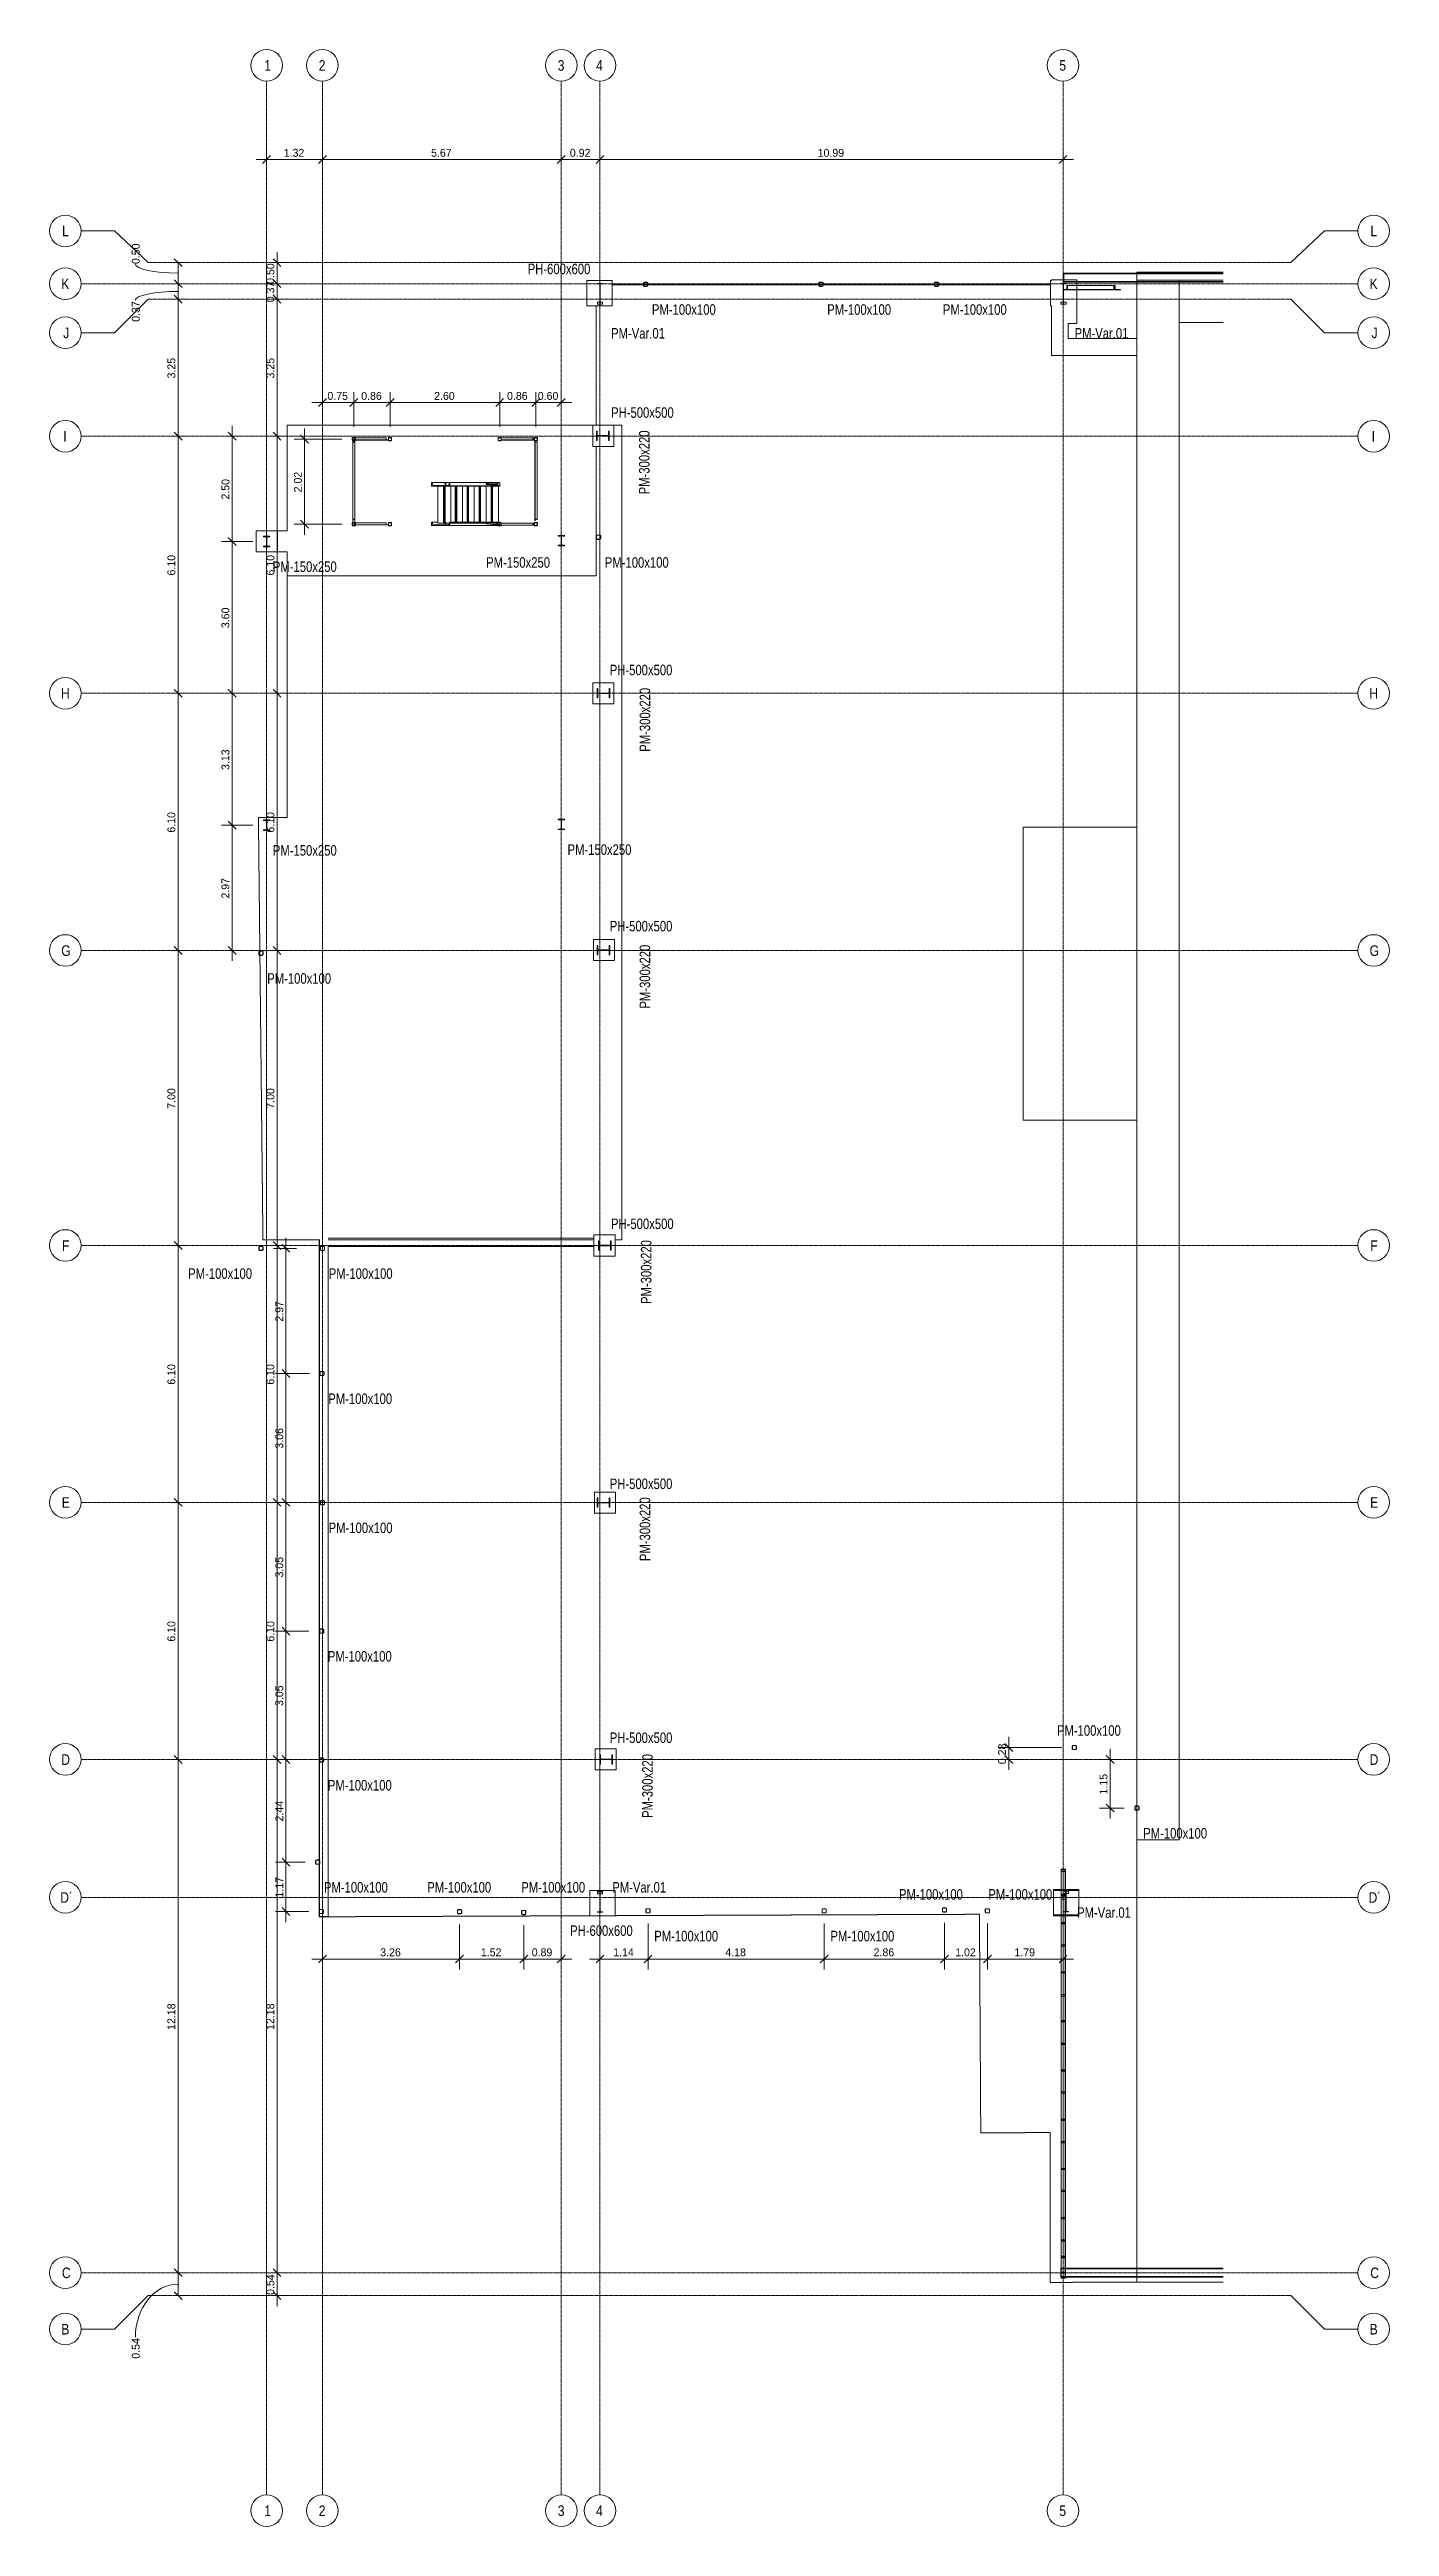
# Model space of a CAD drawing. Header units: centimetres. Extents: x -13763 to -5005, y -754 to 6606.
# Drawn here: x -13763 to -10583, y 729 to 6606 of the extents above; entities that cross this region are included whole.
import ezdxf

# ---------------------------------------------------------------- set-up
doc = ezdxf.new("R2010")
doc.units = ezdxf.units.CM
doc.linetypes.add('_Overhead', pattern=[0.47625, 0.3175, -0.15875])
doc.linetypes.add('Grid Line', pattern=[2.2225, 1.27, -0.3175, 0.3175, -0.3175])
for name, color, linetype, lineweight in [('A-ANNO-DIMS', 7, 'Continuous', 9), ('A-ANNO-DIMS-125', 7, 'Continuous', 9), ('A-FLOR', 7, 'Continuous', 9), ('A-FLOR-HRAL', 7, 'Continuous', 9), ('A-WALL', 7, 'Continuous', 9), ('S-BEAM', 7, 'Continuous', 9), ('S-COLS', 7, 'Continuous', 9), ('S-COLS-IDEN', 7, 'Continuous', 9), ('S-GRID', 7, 'Continuous', 9), ('S-GRID-IDEN', 7, 'Continuous', 9)]:
    doc.layers.add(name, color=color, linetype=linetype, lineweight=lineweight)
doc.styles.add('Century Gothic', font='GOTHIC.TTF', dxfattribs={"width": 0.8, "height": 25})
doc.styles.add('Century Gothic_1', font='GOTHIC.TTF', dxfattribs={"height": 18.75})
doc.styles.add('Saira Condensed', font='SairaCondensed-Regular.ttf', dxfattribs={"height": 25})
doc.dimstyles.new('FCA_N_Cotas_E100', dxfattribs={"dimscale": 30.48, "dimtxt": 19.578155, "dimasz": 0.615157, "dimexe": 0.82021, "dimexo": 0.82021, "dimgap": 0.04101, "dimtad": 1, "dimlfac": 0.01, "dimrnd": 0.01, "dimzin": 0, "dimdsep": 46, "dimtxsty": 'Century Gothic_1', "dimblk1": 'OBLIQUE', "dimblk2": 'OBLIQUE', "dimsah": 1, "dimcen": 0.09, "dimdle": 0.82021, "dimadec": 3, "dimazin": 2, "dimtfac": 1, "dimtdec": 4, "dimtix": 1, "dimtmove": 1, "dimatfit": 3, "dimfxl": 1, "dimtvp": 1, "dimtolj": 1, "dimtzin": 0, "dimarcsym": 2})
doc.dimstyles.new('FCA_N_Cotas_E100_1', dxfattribs={"dimscale": 30.48, "dimtxt": 19.578155, "dimasz": 0.615157, "dimexe": 0.82021, "dimexo": 0.82021, "dimgap": 0.04101, "dimtad": 1, "dimlfac": 0.01, "dimrnd": 0.01, "dimzin": 0, "dimdsep": 46, "dimtxsty": 'Century Gothic_1', "dimblk1": 'OBLIQUE', "dimblk2": 'OBLIQUE', "dimsah": 1, "dimcen": 0.09, "dimdle": 0.82021, "dimadec": 3, "dimazin": 2, "dimtfac": 1, "dimtdec": 4, "dimtix": 1, "dimtmove": 0, "dimatfit": 3, "dimfxl": 1, "dimtvp": 1, "dimtolj": 1, "dimtzin": 0, "dimarcsym": 2})
pattern_1 = [(45, (-2966.13, -732.49), (-31.4309, 31.4309), []), (45, (-2966.13, -684.864), (-31.4309, 31.4309), [])]

msp = doc.modelspace()

# ---------------------------------------------------------------- texts
at = {"layer": 'S-COLS-IDEN', "char_height": 25, "attachment_point": 1, "style": 'Century Gothic'}
for s, insert, width in [('PH-600x600', (-12627.916, 6098.014), 186.79319), ('PM-100x100', (-12333.186, 6001.691), 196.41344), ('PM-100x100', (-11917.085, 6001.691), 196.41344), ('PM-100x100', (-11642.606, 6001.691), 196.41344), ('PM-Var.01', (-12430.008, 5945.292), 168.35437), ('PM-Var.01', (-11329.933, 5945.292), 168.35437), ('PH-500x500', (-12430.008, 5757.201), 186.79319), ('PM-150x250', (-13232.81, 5391.497), 196.41344), ('PM-150x250', (-12726.625, 5401.521), 196.41344), ('PM-100x100', (-12444.86, 5401.521), 196.41344), ('PH-500x500', (-12433.219, 5146.322), 186.79319), ('PM-150x250', (-13232.81, 4718.234), 196.41344), ('PM-150x250', (-12533.352, 4720.136), 196.41344), ('PH-500x500', (-12433.219, 4538.557), 186.79319), ('PM-100x100', (-13246.231, 4414.303), 196.41344), ('PH-500x500', (-12430.219, 3832.184), 186.79319), ('PM-100x100', (-13433.845, 3713.988), 196.41344), ('PM-100x100', (-13100.181, 3713.988), 196.41344), ('PM-100x100', (-13101.283, 3417.119), 196.41344), ('PH-500x500', (-12433.219, 3215.251), 186.79319), ('PM-100x100', (-13100.383, 3110.775), 196.41344), ('PM-100x100', (-13102.309, 2805.929), 196.41344), ('PH-500x500', (-12433.219, 2612.647), 186.79319), ('PM-100x100', (-11371.827, 2629.796), 196.41344), ('PM-100x100', (-13102.271, 2499.953), 196.41344), ('PM-100x100', (-11167.097, 2386.043), 196.41344), ('PM-100x100', (-13111.563, 2257.717), 196.41344), ('PM-100x100', (-12866.255, 2257.717), 196.41344), ('PM-100x100', (-12643.167, 2257.717), 196.41344), ('PM-Var.01', (-12427.219, 2257.717), 168.35437), ('PM-100x100', (-11746.74, 2240.933), 196.41344), ('PM-100x100', (-11534.527, 2240.933), 196.41344), ('PM-Var.01', (-11324.027, 2197.933), 168.35437), ('PH-600x600', (-12527.358, 2154.933), 186.79319), ('PM-100x100', (-12327.669, 2141.981), 196.41344), ('PM-100x100', (-11909.44, 2141.981), 196.41344)]:
    msp.add_mtext(s, dxfattribs=dict(at, insert=insert, width=width))
at = {"layer": 'S-COLS-IDEN', "char_height": 25, "width": 196.41344, "attachment_point": 1, "rotation": 90, "style": 'Century Gothic'}
for insert in [(-12363.757, 5550.612), (-12362.257, 4939.734), (-12362.257, 4330.323), (-12359.257, 3629.43), (-12362.257, 3019.234), (-12356.257, 2409.923)]:
    msp.add_mtext('PM-300x220', dxfattribs=dict(at, insert=insert))
at = {"layer": 'S-GRID-IDEN', "color": 253, "true_color": 0xaaaaaa, "char_height": 25, "attachment_point": 1, "style": 'Saira Condensed'}
for s, insert, width in [('1', (-13252.998, 6580.924), 12.02531), ('2', (-13123.885, 6580.924), 20.04219), ('3', (-12556.587, 6580.924), 19.04008), ('4', (-12465.547, 6580.924), 21.0443), ('5', (-11366.075, 6580.924), 20.04219), ('L', (-13732.908, 6187.927), 17.03586), ('L', (-10627.58, 6187.927), 17.03586), ('K', (-13734.971, 6062.619), 22.04641), ('K', (-10629.642, 6062.619), 22.04641), ('J', (-13730.471, 5946.338), 11.0232), ('J', (-10625.142, 5946.338), 11.0232), ('I', (-13730.033, 5700.713), 10.02109), ('I', (-10624.705, 5700.713), 10.02109), ('H', (-13735.783, 5090.713), 24.05062), ('H', (-10630.455, 5090.713), 24.05062), ('G', (-13734.971, 4480.433), 22.04641), ('G', (-10629.642, 4480.433), 22.04641), ('F', (-13733.346, 3780.433), 18.03797), ('F', (-10628.017, 3780.433), 18.03797), ('E', (-13733.721, 3170.837), 19.04008), ('E', (-10628.392, 3170.837), 19.04008), ('D', (-13734.971, 2560.837), 22.04641), ('D', (-10629.642, 2560.837), 22.04641), ('D´', (-13737.471, 2233.55), 28.05906), ('D´', (-10632.142, 2233.55), 28.05906), ('C', (-13733.346, 1342.947), 18.03797), ('C', (-10628.017, 1342.947), 18.03797), ('B', (-13734.971, 1209.116), 22.04641), ('B', (-10629.642, 1209.116), 22.04641), ('1', (-13252.998, 778.426), 12.02531), ('2', (-13123.885, 778.426), 20.04219), ('3', (-12556.587, 778.426), 19.04008), ('4', (-12465.547, 778.426), 21.0443), ('5', (-11366.075, 778.426), 20.04219)]:
    msp.add_mtext(s, dxfattribs=dict(at, insert=insert, width=width))

# ---------------------------------------------------------------- blocks, each defined once
blk = doc.blocks.new('HSS Rectangular-Column - 100 x 100 mm-1472442-N01 - Planta - Detalle planta 02')
at = {"layer": 'S-COLS'}
h = blk.add_hatch(dxfattribs=at)
h.set_pattern_fill('FP_1', color=256, style=0, pattern_type=2)
h.set_pattern_definition([(45, (10151.38, -2920.313), (-31.4309, 31.4309), []), (45, (10151.38, -2872.69), (-31.4309, 31.4309), [])])
h.paths.add_polyline_path([(-3.1, -5), (3.1, -5), (4.4, -4.4), (5, -3.1), (5, 3.1), (4.4, 4.4), (3.1, 5), (-3.1, 5), (-4.4, 4.4), (-5, 3.1), (-5, -3.1), (-4.4, -4.4)])
h.paths.add_polyline_path([(-3.6, -4.6), (-4.3, -4.3), (-4.6, -3.6), (-4.6, 3.6), (-4.3, 4.3), (-3.6, 4.6), (3.6, 4.6), (4.3, 4.3), (4.6, 3.6), (4.6, -3.6), (4.3, -4.3), (3.6, -4.6)])
at = {"layer": 'S-COLS', "lineweight": 18}
for p, q in [((-5, 3.1), (-5, -3.1)), ((-4.6, -3.6), (-4.6, 3.6)), ((-3.6, 4.6), (3.6, 4.6)), ((3.1, 5), (-3.1, 5)), ((4.6, 3.6), (4.6, -3.6)), ((5, -3.1), (5, 3.1)), ((3.6, -4.6), (-3.6, -4.6)), ((-3.1, -5), (3.1, -5))]:
    blk.add_line(p, q, dxfattribs=at)
for centre, radius, start, end in [((-3.1, 3.1), 1.9, 90, 180), ((-3.6, 3.6), 0.952, 90, 180), ((3.1, 3.1), 1.91, 360, 90), ((3.6, 3.6), 0.953, 0, 90), ((-3.1, -3.1), 1.91, 180, 270), ((-3.6, -3.6), 0.953, 180, 270), ((3.1, -3.1), 1.9, 270, 360), ((3.6, -3.6), 0.952, 270, 0)]:
    blk.add_arc(centre, radius, start, end, dxfattribs=at)
blk = doc.blocks.new('HSS Rectangular-Column - 100 x 100 mm-V1-N01 - Planta - Detalle planta 02')
at = {"layer": 'S-COLS'}
h = blk.add_hatch(dxfattribs=at)
h.set_pattern_fill('FP_2', color=256, style=0, pattern_type=2)
h.set_pattern_definition([(45, (10150.923, -3279.784), (-31.4309, 31.4309), []), (45, (10150.923, -3232.16), (-31.4309, 31.4309), [])])
h.paths.add_polyline_path([(3.1, -5), (4.4, -4.4), (5, -3.1), (5, 3.1), (4.4, 4.4), (3.1, 5), (-3.1, 5), (-4.4, 4.4), (-5, 3.1), (-5, -3.1), (-4.4, -4.4), (-3.1, -5)])
h.paths.add_polyline_path([(3.6, -4.6), (-3.6, -4.6), (-4.3, -4.3), (-4.6, -3.6), (-4.6, 3.6), (-4.3, 4.3), (-3.6, 4.6), (3.6, 4.6), (4.3, 4.3), (4.6, 3.6), (4.6, -3.6), (4.3, -4.3)])
at = {"layer": 'S-COLS', "lineweight": 18}
for p, q in [((-5, 3.1), (-5, -3.1)), ((-4.6, -3.6), (-4.6, 3.6)), ((-3.6, 4.6), (3.6, 4.6)), ((3.1, 5), (-3.1, 5)), ((4.6, 3.6), (4.6, -3.6)), ((5, -3.1), (5, 3.1)), ((3.6, -4.6), (-3.6, -4.6)), ((-3.1, -5), (3.1, -5))]:
    blk.add_line(p, q, dxfattribs=at)
for centre, radius, start, end in [((-3.1, 3.1), 1.9, 90, 180), ((-3.6, 3.6), 0.952, 90, 180), ((3.1, 3.1), 1.91, 360, 90), ((3.6, 3.6), 0.953, 0, 90), ((-3.1, -3.1), 1.91, 180, 270), ((-3.6, -3.6), 0.953, 180, 270), ((3.1, -3.1), 1.9, 270, 360), ((3.6, -3.6), 0.952, 270, 0)]:
    blk.add_arc(centre, radius, start, end, dxfattribs=at)
blk = doc.blocks.new('HSS Rectangular-Column - 100 x 100 mm-V2-N01 - Planta - Detalle planta 02')
at = {"layer": 'S-COLS', "lineweight": 18}
for p, q in [((-5, 3.095), (-5, -3.095)), ((-4.6, -3.6475), (-4.6, 3.6475)), ((-3.6475, 4.6), (3.6475, 4.6)), ((3.095, 5), (-3.095, 5)), ((4.6, 3.6475), (4.6, -3.6475)), ((5, -3.095), (5, 3.095)), ((3.6475, -4.6), (-3.6475, -4.6)), ((-3.095, -5), (3.095, -5))]:
    blk.add_line(p, q, dxfattribs=at)
for centre, radius, start, end in [((-3.095, 3.095), 1.905, 90, 180), ((-3.6475, 3.6475), 0.9525, 90, 180), ((3.095, 3.095), 1.905, 360, 90), ((3.6475, 3.6475), 0.9525, 0, 90), ((-3.095, -3.095), 1.905, 180, 270), ((-3.6475, -3.6475), 0.9525, 180, 270), ((3.095, -3.095), 1.905, 270, 360), ((3.6475, -3.6475), 0.9525, 270, 0)]:
    blk.add_arc(centre, radius, start, end, dxfattribs=at)
blk = doc.blocks.new('HSS Rectangular-Column - 100 x 100 mm-V3-N01 - Planta - Detalle planta 02')
at = {"layer": 'S-COLS', "lineweight": 18}
for p, q in [((-5, 3.095), (-5, -3.095)), ((-4.6, -3.6475), (-4.6, 3.6475)), ((-3.6475, 4.6), (3.6475, 4.6)), ((3.095, 5), (-3.095, 5)), ((4.6, 3.6475), (4.6, -3.6475)), ((5, -3.095), (5, 3.095)), ((3.6475, -4.6), (-3.6475, -4.6)), ((-3.095, -5), (3.095, -5))]:
    blk.add_line(p, q, dxfattribs=at)
for centre, radius, start, end in [((-3.095, 3.095), 1.905, 90, 180), ((-3.6475, 3.6475), 0.9525, 90, 180), ((3.095, 3.095), 1.905, 360, 90), ((3.6475, 3.6475), 0.9525, 0, 90), ((-3.095, -3.095), 1.905, 180, 270), ((-3.6475, -3.6475), 0.9525, 180, 270), ((3.095, -3.095), 1.905, 270, 360), ((3.6475, -3.6475), 0.9525, 270, 0)]:
    blk.add_arc(centre, radius, start, end, dxfattribs=at)
blk = doc.blocks.new('HSS Rectangular-Column - 100 x 100 mm-V4-N01 - Planta - Detalle planta 02')
at = {"layer": 'S-COLS'}
h = blk.add_hatch(dxfattribs=at)
h.set_pattern_fill('FP_3', color=256, style=0, pattern_type=2)
h.set_pattern_definition([(45, (10148.833, -4493.82), (-31.4309, 31.4309), []), (45, (10148.833, -4446.195), (-31.4309, 31.4309), [])])
h.paths.add_polyline_path([(3.1, -5), (4.4, -4.4), (5, -3.1), (5, 3.1), (4.4, 4.4), (3.1, 5), (-3.1, 5), (-4.4, 4.4), (-5, 3.1), (-5, -3.1), (-4.4, -4.4), (-3.1, -5)])
h.paths.add_polyline_path([(3.6, -4.6), (-3.6, -4.6), (-4.3, -4.3), (-4.6, -3.6), (-4.6, 3.6), (-4.3, 4.3), (-3.6, 4.6), (3.6, 4.6), (4.3, 4.3), (4.6, 3.6), (4.6, -3.6), (4.3, -4.3)])
at = {"layer": 'S-COLS', "lineweight": 18}
for p, q in [((-5, 3.1), (-5, -3.1)), ((-4.6, -3.6), (-4.6, 3.6)), ((-3.6, 4.6), (3.6, 4.6)), ((3.1, 5), (-3.1, 5)), ((4.6, 3.6), (4.6, -3.6)), ((5, -3.1), (5, 3.1)), ((3.6, -4.6), (-3.6, -4.6)), ((-3.1, -5), (3.1, -5))]:
    blk.add_line(p, q, dxfattribs=at)
for centre, radius, start, end in [((-3.1, 3.1), 1.9, 90, 180), ((-3.6, 3.6), 0.952, 90, 180), ((3.1, 3.1), 1.91, 360, 90), ((3.6, 3.6), 0.953, 0, 90), ((-3.1, -3.1), 1.91, 180, 270), ((-3.6, -3.6), 0.953, 180, 270), ((3.1, -3.1), 1.9, 270, 360), ((3.6, -3.6), 0.952, 270, 0)]:
    blk.add_arc(centre, radius, start, end, dxfattribs=at)
blk = doc.blocks.new('HSS Rectangular-Column - 100 x 100 mm-V5-N01 - Planta - Detalle planta 02')
at = {"layer": 'S-COLS'}
h = blk.add_hatch(dxfattribs=at)
h.set_pattern_fill('FP_4', color=256, style=0, pattern_type=2)
h.set_pattern_definition([(45, (10160.215, -3037.55), (-31.4309, 31.4309), []), (45, (10160.215, -2989.924), (-31.4309, 31.4309), [])])
h.paths.add_polyline_path([(3.1, -5), (4.4, -4.4), (5, -3.1), (5, 3.1), (4.4, 4.4), (3.1, 5), (-3.1, 5), (-4.4, 4.4), (-5, 3.1), (-5, -3.1), (-4.4, -4.4), (-3.1, -5)])
h.paths.add_polyline_path([(3.6, -4.6), (-3.7, -4.6), (-4.3, -4.3), (-4.6, -3.6), (-4.6, 3.6), (-4.3, 4.3), (-3.6, 4.6), (3.6, 4.6), (4.3, 4.3), (4.6, 3.6), (4.6, -3.6), (4.3, -4.3)])
at = {"layer": 'S-COLS', "lineweight": 18}
for p, q in [((-5, 3.1), (-5, -3.1)), ((-4.6, -3.6), (-4.6, 3.6)), ((-3.6, 4.6), (3.6, 4.6)), ((3.1, 5), (-3.1, 5)), ((4.6, 3.6), (4.6, -3.6)), ((5, -3.1), (5, 3.1)), ((3.6, -4.6), (-3.6, -4.6)), ((-3.1, -5), (3.1, -5))]:
    blk.add_line(p, q, dxfattribs=at)
for centre, radius, start, end in [((-3.1, 3.1), 1.9, 90, 180), ((-3.6, 3.6), 0.952, 90, 180), ((3.1, 3.1), 1.91, 360, 90), ((3.6, 3.6), 0.953, 0, 90), ((-3.1, -3.1), 1.91, 180, 270), ((-3.6, -3.6), 0.953, 180, 270), ((3.1, -3.1), 1.9, 270, 360), ((3.6, -3.6), 0.952, 270, 0)]:
    blk.add_arc(centre, radius, start, end, dxfattribs=at)
blk = doc.blocks.new('HSS Rectangular-Column - 100 x 100 mm-V6-N01 - Planta - Detalle planta 02')
at = {"layer": 'S-COLS', "lineweight": 18}
for p, q in [((-5, 3.095), (-5, -3.095)), ((-4.6, -3.6475), (-4.6, 3.6475)), ((-3.6475, 4.6), (3.6475, 4.6)), ((3.095, 5), (-3.095, 5)), ((4.6, 3.6475), (4.6, -3.6475)), ((5, -3.095), (5, 3.095)), ((3.6475, -4.6), (-3.6475, -4.6)), ((-3.095, -5), (3.095, -5))]:
    blk.add_line(p, q, dxfattribs=at)
for centre, radius, start, end in [((-3.095, 3.095), 1.905, 90, 180), ((-3.6475, 3.6475), 0.9525, 90, 180), ((3.095, 3.095), 1.905, 360, 90), ((3.6475, 3.6475), 0.9525, 0, 90), ((-3.095, -3.095), 1.905, 180, 270), ((-3.6475, -3.6475), 0.9525, 180, 270), ((3.095, -3.095), 1.905, 270, 360), ((3.6475, -3.6475), 0.9525, 270, 0)]:
    blk.add_arc(centre, radius, start, end, dxfattribs=at)
blk = doc.blocks.new('HSS Rectangular-Column - 100 x 100 mm-1652328-N01 - Planta - Detalle planta 02')
at = {"layer": 'S-COLS'}
h = blk.add_hatch(dxfattribs=at)
h.set_pattern_fill('FP_5', color=256, style=0, pattern_type=2)
h.set_pattern_definition([(45, (9823.527, -2919.813), (-31.4309, 31.4309), []), (45, (9823.527, -2872.19), (-31.4309, 31.4309), [])])
h.paths.add_polyline_path([(-3.1, -5), (3.1, -5), (4.4, -4.4), (5, -3.1), (5, 3.1), (4.4, 4.4), (3.1, 5), (-3.1, 5), (-4.4, 4.4), (-5, 3.1), (-5, -3.1), (-4.4, -4.4)])
h.paths.add_polyline_path([(-3.6, -4.6), (-4.3, -4.3), (-4.6, -3.6), (-4.6, 3.6), (-4.3, 4.3), (-3.6, 4.6), (3.6, 4.6), (4.3, 4.3), (4.6, 3.6), (4.6, -3.6), (4.3, -4.3), (3.6, -4.6)])
at = {"layer": 'S-COLS', "lineweight": 18}
for p, q in [((-5, 3.1), (-5, -3.1)), ((-4.6, -3.6), (-4.6, 3.6)), ((-3.6, 4.6), (3.6, 4.6)), ((3.1, 5), (-3.1, 5)), ((4.6, 3.6), (4.6, -3.6)), ((5, -3.1), (5, 3.1)), ((3.6, -4.6), (-3.6, -4.6)), ((-3.1, -5), (3.1, -5))]:
    blk.add_line(p, q, dxfattribs=at)
for centre, radius, start, end in [((-3.1, 3.1), 1.9, 90, 180), ((-3.6, 3.6), 0.952, 90, 180), ((3.1, 3.1), 1.91, 360, 90), ((3.6, 3.6), 0.953, 0, 90), ((-3.1, -3.1), 1.91, 180, 270), ((-3.6, -3.6), 0.953, 180, 270), ((3.1, -3.1), 1.9, 270, 360), ((3.6, -3.6), 0.952, 270, 0)]:
    blk.add_arc(centre, radius, start, end, dxfattribs=at)
blk = doc.blocks.new('HSS Rectangular-Column - 100 x 100 mm-1473130-N01 - Planta - Detalle planta 02')
at = {"layer": 'S-COLS', "lineweight": 18}
for p, q in [((-5, 3.095), (-5, -3.095)), ((-4.6, -3.6475), (-4.6, 3.6475)), ((-3.6475, 4.6), (3.6475, 4.6)), ((3.095, 5), (-3.095, 5)), ((4.6, 3.6475), (4.6, -3.6475)), ((5, -3.095), (5, 3.095)), ((3.6475, -4.6), (-3.6475, -4.6)), ((-3.095, -5), (3.095, -5))]:
    blk.add_line(p, q, dxfattribs=at)
for centre, radius, start, end in [((-3.095, 3.095), 1.905, 90, 180), ((-3.6475, 3.6475), 0.9525, 90, 180), ((3.095, 3.095), 1.905, 360, 90), ((3.6475, 3.6475), 0.9525, 0, 90), ((-3.095, -3.095), 1.905, 180, 270), ((-3.6475, -3.6475), 0.9525, 180, 270), ((3.095, -3.095), 1.905, 270, 360), ((3.6475, -3.6475), 0.9525, 270, 0)]:
    blk.add_arc(centre, radius, start, end, dxfattribs=at)
blk = doc.blocks.new('UC-Perfil universal-Pilar - 300 x 220-1638419-N01 - Planta - Detalle planta 02')
at = {"layer": 'S-COLS'}
h = blk.add_hatch(dxfattribs=at)
h.set_pattern_fill('FP_6', color=256, style=0, pattern_type=2)
h.set_pattern_definition([(315, (-5811.04, -9481.87), (31.4309, 31.4309), []), (315, (-5763.417, -9481.87), (31.4309, 31.4309), [])])
h.paths.add_polyline_path([(-11, 13.5), (-2, 13.5), (-0.9, 13), (-0.5, 11.9), (-0.5, -11.9), (-0.9, -13), (-2, -13.5), (-11, -13.5), (-11, -15), (11, -15), (11, -13.5), (2, -13.5), (0.9, -13), (0.5, -11.9), (0.5, 11.9), (0.9, 13), (2, 13.5), (11, 13.5), (11, 15), (-11, 15)])
at = {"layer": 'S-COLS', "lineweight": 18}
for p, q in [((11, 15), (-11, 15)), ((-11, 15), (-11, 13.5)), ((-11, 13.5), (-2, 13.5)), ((-0.5, 11.9), (-0.5, -11.9)), ((0.5, -11.9), (0.5, 11.9)), ((2, 13.5), (11, 13.5)), ((11, 13.5), (11, 15)), ((-2, -13.5), (-11, -13.5)), ((-11, -13.5), (-11, -15)), ((-11, -15), (11, -15)), ((11, -13.5), (2, -13.5)), ((11, -15), (11, -13.5))]:
    blk.add_line(p, q, dxfattribs=at)
for centre, start, end in [((-2, 11.9), 0, 90), ((2, 11.9), 90, 180), ((-2, -11.9), 270, 0), ((2, -11.9), 180, 270)]:
    blk.add_arc(centre, 1.52, start, end, dxfattribs=at)
blk = doc.blocks.new('UC-Perfil universal-Pilar - 300 x 220-1638454-N01 - Planta - Detalle planta 02')
at = {"layer": 'S-COLS'}
h = blk.add_hatch(dxfattribs=at)
h.set_pattern_fill('FP_7', color=256, style=0, pattern_type=2)
h.set_pattern_definition([(315, (-6421.92, -9483.37), (31.4309, 31.4309), []), (315, (-6374.295, -9483.37), (31.4309, 31.4309), [])])
h.paths.add_polyline_path([(-11, 15), (-11, 13.5), (-2, 13.5), (-0.9, 13), (-0.5, 11.9), (-0.5, -11.9), (-0.9, -13), (-2, -13.5), (-11, -13.5), (-11, -15), (11, -15), (11, -13.5), (2, -13.5), (0.9, -13), (0.5, -11.9), (0.5, 11.9), (0.9, 13), (2, 13.5), (11, 13.5), (11, 15)])
at = {"layer": 'S-COLS', "lineweight": 18}
for p, q in [((11, 15), (-11, 15)), ((-11, 15), (-11, 13.5)), ((-11, 13.5), (-2, 13.5)), ((-0.5, 11.9), (-0.5, -11.9)), ((0.5, -11.9), (0.5, 11.9)), ((2, 13.5), (11, 13.5)), ((11, 13.5), (11, 15)), ((-2, -13.5), (-11, -13.5)), ((-11, -13.5), (-11, -15)), ((-11, -15), (11, -15)), ((11, -13.5), (2, -13.5)), ((11, -15), (11, -13.5))]:
    blk.add_line(p, q, dxfattribs=at)
for centre, start, end in [((-2, 11.9), 0, 90), ((2, 11.9), 90, 180), ((-2, -11.9), 270, 0), ((2, -11.9), 180, 270)]:
    blk.add_arc(centre, 1.52, start, end, dxfattribs=at)
blk = doc.blocks.new('UC-Perfil universal-Pilar - 300 x 220-1638380-N01 - Planta - Detalle planta 02')
at = {"layer": 'S-COLS'}
h = blk.add_hatch(dxfattribs=at)
h.set_pattern_fill('FP_8', color=256, style=0, pattern_type=2)
h.set_pattern_definition([(315, (-5201.63, -9481.87), (31.4309, 31.4309), []), (315, (-5154.006, -9481.87), (31.4309, 31.4309), [])])
h.paths.add_polyline_path([(-11, -13.5), (-11, -15), (11, -15), (11, -13.5), (2, -13.5), (0.9, -13), (0.5, -11.9), (0.5, 11.9), (0.9, 13), (2, 13.5), (11, 13.5), (11, 15), (-11, 15), (-11, 13.5), (-2, 13.5), (-0.9, 13), (-0.5, 11.9), (-0.5, -11.9), (-0.9, -13), (-2, -13.5)])
at = {"layer": 'S-COLS', "lineweight": 18}
for p, q in [((11, 15), (-11, 15)), ((-11, 15), (-11, 13.5)), ((-11, 13.5), (-2, 13.5)), ((-0.5, 11.9), (-0.5, -11.9)), ((0.5, -11.9), (0.5, 11.9)), ((2, 13.5), (11, 13.5)), ((11, 13.5), (11, 15)), ((-2, -13.5), (-11, -13.5)), ((-11, -13.5), (-11, -15)), ((-11, -15), (11, -15)), ((11, -13.5), (2, -13.5)), ((11, -15), (11, -13.5))]:
    blk.add_line(p, q, dxfattribs=at)
for centre, start, end in [((-2, 11.9), 0, 90), ((2, 11.9), 90, 180), ((-2, -11.9), 270, 0), ((2, -11.9), 180, 270)]:
    blk.add_arc(centre, 1.52, start, end, dxfattribs=at)
blk = doc.blocks.new('UC-Perfil universal-Pilar - 300 x 220-1638340-N01 - Planta - Detalle planta 02')
at = {"layer": 'S-COLS'}
h = blk.add_hatch(dxfattribs=at)
h.set_pattern_fill('FP_9', color=256, style=0, pattern_type=2)
h.set_pattern_definition([(315, (-4500.74, -9478.87), (31.4309, 31.4309), []), (315, (-4453.113, -9478.87), (31.4309, 31.4309), [])])
h.paths.add_polyline_path([(-11, -13.5), (-11, -15), (11, -15), (11, -13.5), (2, -13.5), (0.9, -13), (0.5, -11.9), (0.5, 11.9), (0.9, 13), (2, 13.5), (11, 13.5), (11, 15), (-11, 15), (-11, 13.5), (-2, 13.5), (-0.9, 13), (-0.5, 11.9), (-0.5, -11.9), (-0.9, -13), (-2, -13.5)])
at = {"layer": 'S-COLS', "lineweight": 18}
for p, q in [((11, 15), (-11, 15)), ((-11, 15), (-11, 13.5)), ((-11, 13.5), (-2, 13.5)), ((-0.5, 11.9), (-0.5, -11.9)), ((0.5, -11.9), (0.5, 11.9)), ((2, 13.5), (11, 13.5)), ((11, 13.5), (11, 15)), ((-2, -13.5), (-11, -13.5)), ((-11, -13.5), (-11, -15)), ((-11, -15), (11, -15)), ((11, -13.5), (2, -13.5)), ((11, -15), (11, -13.5))]:
    blk.add_line(p, q, dxfattribs=at)
for centre, start, end in [((-2, 11.9), 0, 90), ((2, 11.9), 90, 180), ((-2, -11.9), 270, 0), ((2, -11.9), 180, 270)]:
    blk.add_arc(centre, 1.52, start, end, dxfattribs=at)
blk = doc.blocks.new('UC-Perfil universal-Pilar - 300 x 220-1638303-N01 - Planta - Detalle planta 02')
at = {"layer": 'S-COLS'}
h = blk.add_hatch(dxfattribs=at)
h.set_pattern_fill('FP_10', color=256, style=0, pattern_type=2)
h.set_pattern_definition([(315, (-3890.54, -9481.87), (31.4309, 31.4309), []), (315, (-3842.917, -9481.87), (31.4309, 31.4309), [])])
h.paths.add_polyline_path([(-11, 13.5), (-2, 13.5), (-0.9, 13), (-0.5, 11.9), (-0.5, -11.9), (-0.9, -13), (-2, -13.5), (-11, -13.5), (-11, -15), (11, -15), (11, -13.5), (2, -13.5), (0.9, -13), (0.5, -11.9), (0.5, 11.9), (0.9, 13), (2, 13.5), (11, 13.5), (11, 15), (-11, 15)])
at = {"layer": 'S-COLS', "lineweight": 18}
for p, q in [((11, 15), (-11, 15)), ((-11, 15), (-11, 13.5)), ((-11, 13.5), (-2, 13.5)), ((-0.5, 11.9), (-0.5, -11.9)), ((0.5, -11.9), (0.5, 11.9)), ((2, 13.5), (11, 13.5)), ((11, 13.5), (11, 15)), ((-2, -13.5), (-11, -13.5)), ((-11, -13.5), (-11, -15)), ((-11, -15), (11, -15)), ((11, -13.5), (2, -13.5)), ((11, -15), (11, -13.5))]:
    blk.add_line(p, q, dxfattribs=at)
for centre, start, end in [((-2, 11.9), 0, 90), ((2, 11.9), 90, 180), ((-2, -11.9), 270, 0), ((2, -11.9), 180, 270)]:
    blk.add_arc(centre, 1.52, start, end, dxfattribs=at)
blk = doc.blocks.new('UC-Perfil universal-Pilar - 300 x 220-1638274-N01 - Planta - Detalle planta 02')
at = {"layer": 'S-COLS'}
h = blk.add_hatch(dxfattribs=at)
h.set_pattern_fill('FP_11', color=256, style=0, pattern_type=2)
h.set_pattern_definition([(315, (-3281.23, -9475.87), (31.4309, 31.4309), []), (315, (-3233.607, -9475.87), (31.4309, 31.4309), [])])
h.paths.add_polyline_path([(-11, 15), (-11, 13.5), (-2, 13.5), (-0.9, 13), (-0.5, 11.9), (-0.5, -11.9), (-0.9, -13), (-2, -13.5), (-11, -13.5), (-11, -15), (11, -15), (11, -13.5), (2, -13.5), (0.9, -13), (0.5, -11.9), (0.5, 11.9), (0.9, 13), (2, 13.5), (11, 13.5), (11, 15)])
at = {"layer": 'S-COLS', "lineweight": 18}
for p, q in [((11, 15), (-11, 15)), ((-11, 15), (-11, 13.5)), ((-11, 13.5), (-2, 13.5)), ((-0.5, 11.9), (-0.5, -11.9)), ((0.5, -11.9), (0.5, 11.9)), ((2, 13.5), (11, 13.5)), ((11, 13.5), (11, 15)), ((-2, -13.5), (-11, -13.5)), ((-11, -13.5), (-11, -15)), ((-11, -15), (11, -15)), ((11, -13.5), (2, -13.5)), ((11, -15), (11, -13.5))]:
    blk.add_line(p, q, dxfattribs=at)
for centre, start, end in [((-2, 11.9), 0, 90), ((2, 11.9), 90, 180), ((-2, -11.9), 270, 0), ((2, -11.9), 180, 270)]:
    blk.add_arc(centre, 1.52, start, end, dxfattribs=at)
blk = doc.blocks.new('HSS Rectangular-Column - 100 x 100 mm-1468480-N01 - Planta - Detalle planta 02')
at = {"layer": 'S-COLS'}
h = blk.add_hatch(dxfattribs=at)
h.set_pattern_fill('FP_12', color=256, style=0, pattern_type=2)
h.set_pattern_definition([(45, (9376.32, -2921.813), (-31.4309, 31.4309), []), (45, (9376.32, -2874.19), (-31.4309, 31.4309), [])])
h.paths.add_polyline_path([(3.1, -5), (4.4, -4.4), (5, -3.1), (5, 3.1), (4.4, 4.4), (3.1, 5), (-3.1, 5), (-4.4, 4.4), (-5, 3.1), (-5, -3.1), (-4.4, -4.4), (-3.1, -5)])
h.paths.add_polyline_path([(3.6, -4.6), (-3.6, -4.6), (-4.3, -4.3), (-4.6, -3.6), (-4.6, 3.6), (-4.3, 4.3), (-3.6, 4.6), (3.6, 4.6), (4.3, 4.3), (4.6, 3.6), (4.6, -3.6), (4.3, -4.3)])
at = {"layer": 'S-COLS', "lineweight": 18}
for p, q in [((-5, 3.1), (-5, -3.1)), ((-4.6, -3.6), (-4.6, 3.6)), ((-3.6, 4.6), (3.6, 4.6)), ((3.1, 5), (-3.1, 5)), ((4.6, 3.6), (4.6, -3.6)), ((5, -3.1), (5, 3.1)), ((3.6, -4.6), (-3.6, -4.6)), ((-3.1, -5), (3.1, -5))]:
    blk.add_line(p, q, dxfattribs=at)
for centre, radius, start, end in [((-3.1, 3.1), 1.9, 90, 180), ((-3.6, 3.6), 0.952, 90, 180), ((3.1, 3.1), 1.91, 360, 90), ((3.6, 3.6), 0.953, 0, 90), ((-3.1, -3.1), 1.91, 180, 270), ((-3.6, -3.6), 0.953, 180, 270), ((3.1, -3.1), 1.9, 270, 360), ((3.6, -3.6), 0.952, 270, 0)]:
    blk.add_arc(centre, radius, start, end, dxfattribs=at)
blk = doc.blocks.new('HSS Rectangular-Column - 100 x 100 mm-V7-N01 - Planta - Detalle planta 02')
at = {"layer": 'S-COLS'}
h = blk.add_hatch(dxfattribs=at)
h.set_pattern_fill('FP_13', color=256, style=0, pattern_type=2)
h.set_pattern_definition([(45, (8958.09, -2921.813), (-31.4309, 31.4309), []), (45, (8958.09, -2874.19), (-31.4309, 31.4309), [])])
h.paths.add_polyline_path([(-3.1, -5), (3.1, -5), (4.4, -4.4), (5, -3.1), (5, 3.1), (4.4, 4.4), (3.1, 5), (-3.1, 5), (-4.4, 4.4), (-5, 3.1), (-5, -3.1), (-4.4, -4.4)])
h.paths.add_polyline_path([(3.6, -4.6), (-3.6, -4.6), (-4.3, -4.3), (-4.6, -3.6), (-4.6, 3.6), (-4.3, 4.3), (-3.6, 4.6), (3.6, 4.6), (4.3, 4.3), (4.6, 3.6), (4.6, -3.6), (4.3, -4.3)])
at = {"layer": 'S-COLS', "lineweight": 18}
for p, q in [((-5, 3.1), (-5, -3.1)), ((-4.6, -3.6), (-4.6, 3.6)), ((-3.6, 4.6), (3.6, 4.6)), ((3.1, 5), (-3.1, 5)), ((4.6, 3.6), (4.6, -3.6)), ((5, -3.1), (5, 3.1)), ((3.6, -4.6), (-3.6, -4.6)), ((-3.1, -5), (3.1, -5))]:
    blk.add_line(p, q, dxfattribs=at)
for centre, radius, start, end in [((-3.1, 3.1), 1.9, 90, 180), ((-3.6, 3.6), 0.952, 90, 180), ((3.1, 3.1), 1.91, 360, 90), ((3.6, 3.6), 0.953, 0, 90), ((-3.1, -3.1), 1.91, 180, 270), ((-3.6, -3.6), 0.953, 180, 270), ((3.1, -3.1), 1.9, 270, 360), ((3.6, -3.6), 0.952, 270, 0)]:
    blk.add_arc(centre, radius, start, end, dxfattribs=at)
blk = doc.blocks.new('HSS Rectangular-Column - 100 x 100 mm-V8-N01 - Planta - Detalle planta 02')
at = {"layer": 'S-COLS', "lineweight": 18}
for p, q in [((-5, 3.095), (-5, -3.095)), ((-4.6, -3.6475), (-4.6, 3.6475)), ((-3.6475, 4.6), (3.6475, 4.6)), ((3.095, 5), (-3.095, 5)), ((4.6, 3.6475), (4.6, -3.6475)), ((5, -3.095), (5, 3.095)), ((3.6475, -4.6), (-3.6475, -4.6)), ((-3.095, -5), (3.095, -5))]:
    blk.add_line(p, q, dxfattribs=at)
for centre, radius, start, end in [((-3.095, 3.095), 1.905, 90, 180), ((-3.6475, 3.6475), 0.9525, 90, 180), ((3.095, 3.095), 1.905, 360, 90), ((3.6475, 3.6475), 0.9525, 0, 90), ((-3.095, -3.095), 1.905, 180, 270), ((-3.6475, -3.6475), 0.9525, 180, 270), ((3.095, -3.095), 1.905, 270, 360), ((3.6475, -3.6475), 0.9525, 270, 0)]:
    blk.add_arc(centre, radius, start, end, dxfattribs=at)
blk = doc.blocks.new('HSS Rectangular-Column - 100 x 100 mm-V9-N01 - Planta - Detalle planta 02')
at = {"layer": 'S-COLS'}
h = blk.add_hatch(dxfattribs=at)
h.set_pattern_fill('FP_14', color=256, style=0, pattern_type=2)
h.set_pattern_definition([(45, (8570.687, -2921.813), (-31.4309, 31.4309), []), (45, (8570.687, -2874.19), (-31.4309, 31.4309), [])])
h.paths.add_polyline_path([(3.1, -5), (4.4, -4.4), (5, -3.1), (5, 3.1), (4.4, 4.4), (3.1, 5), (-3.1, 5), (-4.4, 4.4), (-5, 3.1), (-5, -3.1), (-4.4, -4.4), (-3.1, -5)])
h.paths.add_polyline_path([(3.6, -4.6), (-3.6, -4.6), (-4.3, -4.3), (-4.6, -3.6), (-4.6, 3.6), (-4.3, 4.3), (-3.6, 4.6), (3.6, 4.6), (4.3, 4.3), (4.6, 3.6), (4.6, -3.6), (4.3, -4.3)])
at = {"layer": 'S-COLS', "lineweight": 18}
for p, q in [((-5, 3.1), (-5, -3.1)), ((-4.6, -3.6), (-4.6, 3.6)), ((-3.6, 4.6), (3.6, 4.6)), ((3.1, 5), (-3.1, 5)), ((4.6, 3.6), (4.6, -3.6)), ((5, -3.1), (5, 3.1)), ((3.6, -4.6), (-3.6, -4.6)), ((-3.1, -5), (3.1, -5))]:
    blk.add_line(p, q, dxfattribs=at)
for centre, radius, start, end in [((-3.1, 3.1), 1.9, 90, 180), ((-3.6, 3.6), 0.952, 90, 180), ((3.1, 3.1), 1.91, 360, 90), ((3.6, 3.6), 0.953, 0, 90), ((-3.1, -3.1), 1.91, 180, 270), ((-3.6, -3.6), 0.953, 180, 270), ((3.1, -3.1), 1.9, 270, 360), ((3.6, -3.6), 0.952, 270, 0)]:
    blk.add_arc(centre, radius, start, end, dxfattribs=at)
blk = doc.blocks.new('HSS Rectangular-Column - 100 x 100 mm-V10-N01 - Planta - Detalle planta 02')
at = {"layer": 'S-COLS', "lineweight": 18}
for p, q in [((-5, 3.095), (-5, -3.095)), ((-4.6, -3.6475), (-4.6, 3.6475)), ((-3.6475, 4.6), (3.6475, 4.6)), ((3.095, 5), (-3.095, 5)), ((4.6, 3.6475), (4.6, -3.6475)), ((5, -3.095), (5, 3.095)), ((3.6475, -4.6), (-3.6475, -4.6)), ((-3.095, -5), (3.095, -5))]:
    blk.add_line(p, q, dxfattribs=at)
for centre, radius, start, end in [((-3.095, 3.095), 1.905, 90, 180), ((-3.6475, 3.6475), 0.9525, 90, 180), ((3.095, 3.095), 1.905, 360, 90), ((3.6475, 3.6475), 0.9525, 0, 90), ((-3.095, -3.095), 1.905, 180, 270), ((-3.6475, -3.6475), 0.9525, 180, 270), ((3.095, -3.095), 1.905, 270, 360), ((3.6475, -3.6475), 0.9525, 270, 0)]:
    blk.add_arc(centre, radius, start, end, dxfattribs=at)
blk = doc.blocks.new('HSS Rectangular-Column - 100 x 100 mm-V11-N01 - Planta - Detalle planta 02')
at = {"layer": 'S-COLS'}
h = blk.add_hatch(dxfattribs=at)
h.set_pattern_fill('FP_15', color=256, style=0, pattern_type=2)
h.set_pattern_definition([(45, (9381.84, -6781.523), (-31.4309, 31.4309), []), (45, (9381.84, -6733.9), (-31.4309, 31.4309), [])])
h.paths.add_polyline_path([(3.1, -5), (4.4, -4.4), (5, -3.1), (5, 3.1), (4.4, 4.4), (3.1, 5), (-3.1, 5), (-4.4, 4.4), (-5, 3.1), (-5, -3.1), (-4.4, -4.4), (-3.1, -5)])
h.paths.add_polyline_path([(3.6, -4.6), (-3.6, -4.6), (-4.3, -4.3), (-4.6, -3.6), (-4.6, 3.6), (-4.3, 4.3), (-3.6, 4.6), (3.6, 4.6), (4.3, 4.3), (4.6, 3.6), (4.6, -3.6), (4.3, -4.3)])
at = {"layer": 'S-COLS', "lineweight": 18}
for p, q in [((-5, 3.1), (-5, -3.1)), ((-4.6, -3.6), (-4.6, 3.6)), ((-3.6, 4.6), (3.6, 4.6)), ((3.1, 5), (-3.1, 5)), ((4.6, 3.6), (4.6, -3.6)), ((5, -3.1), (5, 3.1)), ((3.6, -4.6), (-3.6, -4.6)), ((-3.1, -5), (3.1, -5))]:
    blk.add_line(p, q, dxfattribs=at)
for centre, radius, start, end in [((-3.1, 3.1), 1.9, 90, 180), ((-3.6, 3.6), 0.952, 90, 180), ((3.1, 3.1), 1.91, 360, 90), ((3.6, 3.6), 0.953, 0, 90), ((-3.1, -3.1), 1.91, 180, 270), ((-3.6, -3.6), 0.953, 180, 270), ((3.1, -3.1), 1.9, 270, 360), ((3.6, -3.6), 0.952, 270, 0)]:
    blk.add_arc(centre, radius, start, end, dxfattribs=at)
blk = doc.blocks.new('HSS Rectangular-Column - 100 x 100 mm-V12-N01 - Planta - Detalle planta 02')
at = {"layer": 'S-COLS'}
h = blk.add_hatch(dxfattribs=at)
h.set_pattern_fill('FP_16', color=256, style=0, pattern_type=2)
h.set_pattern_definition([(45, (8691.26, -6781.523), (-31.4309, 31.4309), []), (45, (8691.26, -6733.9), (-31.4309, 31.4309), [])])
h.paths.add_polyline_path([(3.1, -5), (4.4, -4.4), (5, -3.1), (5, 3.1), (4.4, 4.4), (3.1, 5), (-3.1, 5), (-4.4, 4.4), (-5, 3.1), (-5, -3.1), (-4.4, -4.4), (-3.1, -5)])
h.paths.add_polyline_path([(-3.6, -4.6), (-4.3, -4.3), (-4.6, -3.6), (-4.6, 3.6), (-4.3, 4.3), (-3.6, 4.6), (3.6, 4.6), (4.3, 4.3), (4.6, 3.6), (4.6, -3.6), (4.3, -4.3), (3.6, -4.6)])
at = {"layer": 'S-COLS', "lineweight": 18}
for p, q in [((-5, 3.1), (-5, -3.1)), ((-4.6, -3.6), (-4.6, 3.6)), ((-3.6, 4.6), (3.6, 4.6)), ((3.1, 5), (-3.1, 5)), ((4.6, 3.6), (4.6, -3.6)), ((5, -3.1), (5, 3.1)), ((3.6, -4.6), (-3.6, -4.6)), ((-3.1, -5), (3.1, -5))]:
    blk.add_line(p, q, dxfattribs=at)
for centre, radius, start, end in [((-3.1, 3.1), 1.9, 90, 180), ((-3.6, 3.6), 0.952, 90, 180), ((3.1, 3.1), 1.91, 360, 90), ((3.6, 3.6), 0.953, 0, 90), ((-3.1, -3.1), 1.91, 180, 270), ((-3.6, -3.6), 0.953, 180, 270), ((3.1, -3.1), 1.9, 270, 360), ((3.6, -3.6), 0.952, 270, 0)]:
    blk.add_arc(centre, radius, start, end, dxfattribs=at)
blk = doc.blocks.new('HSS Rectangular-Column - 100 x 100 mm-V13-N01 - Planta - Detalle planta 02')
at = {"layer": 'S-COLS', "lineweight": 18}
for p, q in [((-5, 3.095), (-5, -3.095)), ((-4.6, -3.6475), (-4.6, 3.6475)), ((-3.6475, 4.6), (3.6475, 4.6)), ((3.095, 5), (-3.095, 5)), ((4.6, 3.6475), (4.6, -3.6475)), ((5, -3.095), (5, 3.095)), ((3.6475, -4.6), (-3.6475, -4.6)), ((-3.095, -5), (3.095, -5))]:
    blk.add_line(p, q, dxfattribs=at)
for centre, radius, start, end in [((-3.095, 3.095), 1.905, 90, 180), ((-3.6475, 3.6475), 0.9525, 90, 180), ((3.095, 3.095), 1.905, 360, 90), ((3.6475, 3.6475), 0.9525, 0, 90), ((-3.095, -3.095), 1.905, 180, 270), ((-3.6475, -3.6475), 0.9525, 180, 270), ((3.095, -3.095), 1.905, 270, 360), ((3.6475, -3.6475), 0.9525, 270, 0)]:
    blk.add_arc(centre, radius, start, end, dxfattribs=at)
blk = doc.blocks.new('RVR_Tensor angular doble L - d_25 mm-1744881-N01 - Planta - Detalle planta 02')
at = {"layer": 'S-BEAM', "color": 253, "true_color": 0xaaaaaa}
for p, q in [((-4.7, -4.5), (-4.7, 5)), ((-4.7, 5), (-4.3, 5)), ((107, 5), (-4.7, 5)), ((-4.3, 5), (-4.3, -5)), ((107.7, 5), (-4.3, 5)), ((-3.6, -5), (-3.6, 5)), ((-3.6, 5), (-3.2, 5)), ((-3.6, 5), (107.7, 5)), ((-3.2, 5), (-3.2, -4.5)), ((-3.2, 5), (107.7, 5)), ((107.7, 5), (109.8, 5)), ((107.7, 5), (109.1, 5)), ((-11.5, -5), (-11.5, -4.5)), ((-11.5, -4.5), (-4.7, -4.5)), ((93.8, -4.5), (-11.5, -4.5)), ((-4.3, -5), (-11.5, -5)), ((93.8, -5), (-11.5, -5)), ((107, -4.5), (-4.7, -4.5)), ((-4.3, -5), (107.7, -5)), ((3.6, -5), (-3.6, -5)), ((109.1, -5), (-3.6, -5)), ((-3.2, -4.5), (3.6, -4.5)), ((-3.2, -4.5), (107.7, -4.5)), ((3.6, -4.5), (3.6, -5)), ((3.6, -4.5), (107.7, -4.5)), ((3.6, -5), (123, -5)), ((107.7, -4.5), (123, -4.5)), ((107.7, -4.5), (109.8, -4.5))]:
    blk.add_line(p, q, dxfattribs=at)
at = {"layer": 'S-BEAM', "color": 253, "lineweight": 18, "true_color": 0xaaaaaa}
for p, q in [((107.7, 5), (107, 5)), ((107, 5), (107, -4.5)), ((107.7, -5), (107.7, 5)), ((109.8, 5), (109.1, 5)), ((109.1, 5), (109.1, -5)), ((109.8, -4.5), (109.8, 5)), ((107, -4.5), (93.8, -4.5)), ((93.8, -4.5), (93.8, -5)), ((93.8, -5), (107.7, -5)), ((109.1, -5), (123, -5)), ((123, -4.5), (109.8, -4.5)), ((123, -5), (123, -4.5))]:
    blk.add_line(p, q, dxfattribs=at)
blk = doc.blocks.new('Costanera Perfil Z - Parametrizado - h_22cm-1746506-N01 - Planta - Detalle planta 02')
at = {"layer": 'S-BEAM', "color": 253, "true_color": 0xaaaaaa}
for p, q in [((-10.7, -133.7), (-10.7, -511.4)), ((-10.7, -133.7), (-10.7, -511.4)), ((-10.4, -133.7), (-10.4, -511.4)), ((-10.4, -133.7), (-10.4, -511.4)), ((-8.8, -133.7), (-8.8, -511.4)), ((-8.8, -133.7), (-8.8, -511.4)), ((8.8, -133.7), (8.8, -511.4)), ((8.8, -133.7), (8.8, -511.4)), ((10.4, -133.7), (10.4, -511.4)), ((10.4, -133.7), (10.4, -511.4)), ((10.7, -511.4), (10.7, -133.7)), ((10.7, -133.7), (10.7, -511.4)), ((8.8, -511.4), (-10.7, -511.4)), ((-10.7, -511.4), (-10.4, -511.4)), ((-10.4, -511.4), (-8.8, -511.4)), ((-8.8, -511.4), (-10.4, -511.4)), ((-10.4, -511.4), (8.8, -511.4)), ((10.7, -511.4), (8.8, -511.4)), ((8.8, -511.4), (10.4, -511.4)), ((10.4, -511.4), (8.8, -511.4)), ((8.8, -511.4), (10.4, -511.4)), ((10.4, -511.4), (10.7, -511.4))]:
    blk.add_line(p, q, dxfattribs=at)
blk = doc.blocks.new('RVR_CERCHA_C03 - RVR_CERCHA_C03-1729337-N01 - Planta - Detalle planta 02')
at = {"layer": 'S-BEAM', "color": 253, "lineweight": 18, "true_color": 0xaaaaaa}
for p, q in [((-5.7, 5), (-5.9, 5)), ((-5.9, 5), (-5.9, -5)), ((-3, 5), (-5.7, 5)), ((-5.6, -4.7), (-5.6, 4.7)), ((-5.6, 4.7), (-3, 4.7)), ((-2.9, 5), (-3, 5)), ((-3, 4.7), (-2.9, 4.7)), ((-2.7, 5), (-2.9, 5)), ((-2.9, 4.7), (-2.7, 4.7)), ((-0.9, 5), (-2.7, 5)), ((-2.6, 4.7), (-2.4, 4.7)), ((-2.4, 4.7), (-2, 4.7)), ((-2, 4.7), (-1.7, 4.7)), ((-1.7, 4.7), (-0.9, 4.7)), ((-0.9, 4.7), (-0.9, 5)), ((8.6, 5), (2.3, 5)), ((2.3, 5), (2.3, 4.7)), ((2.3, 4.7), (8.2, 4.7)), ((8.2, 4.7), (8.2, -4.7)), ((8.6, -5), (8.6, 5)), ((42.3, 5), (38.5, 5)), ((38.5, 5), (38.5, 4.7)), ((38.5, 4.7), (42.1, 4.7)), ((42.1, 4.7), (42.3, 4.7)), ((43.5, 5), (42.3, 5)), ((42.3, 4.7), (43.2, 4.7)), ((43.2, 4.7), (43.2, -4.7)), ((43.5, 4.7), (43.5, 5)), ((43.5, -4.7), (43.5, 4.7)), ((-5.9, -5), (-5.7, -5)), ((-5.7, -5), (-3, -5)), ((-3, -4.7), (-5.6, -4.7)), ((-2.9, -4.7), (-3, -4.7)), ((-3, -5), (-2.9, -5)), ((-2.7, -4.7), (-2.9, -4.7)), ((-2.9, -5), (-2.7, -5)), ((-2.7, -5), (-0.9, -5)), ((-2.4, -4.7), (-2.6, -4.7)), ((-2, -4.7), (-2.4, -4.7)), ((-0.9, -4.7), (-2, -4.7)), ((-0.9, -5), (-0.9, -4.7)), ((8.2, -4.7), (2.3, -4.7)), ((2.3, -4.7), (2.3, -5)), ((2.3, -5), (8.6, -5)), ((42.1, -4.7), (38.5, -4.7)), ((38.5, -4.7), (38.5, -5)), ((38.5, -5), (42.3, -5)), ((42.3, -4.7), (42.1, -4.7)), ((43.2, -4.7), (42.3, -4.7)), ((42.3, -5), (43.5, -5)), ((43.5, -5), (43.5, -4.7))]:
    blk.add_line(p, q, dxfattribs=at)
at = {"layer": 'S-BEAM', "color": 253, "true_color": 0xaaaaaa}
for p, q in [((-5.9, 5), (-5.7, 5)), ((-5.9, -5), (-5.9, 5)), ((-5.7, 5), (-4, 5)), ((-5.7, 4.7), (-5.7, 5)), ((-5.7, 5), (-3.7, 5)), ((-5.7, 5), (-3, 5)), ((-3, 5), (-5.7, 5)), ((-5.7, 5), (-5.7, 4.7)), ((-3, 5), (-5.7, 5)), ((-5.7, 4.7), (-5.7, 5)), ((-5.7, 5), (-3.7, 5)), ((-5.7, 5), (-3, 5)), ((-3, 5), (-5.7, 5)), ((-5.7, 5), (-5.7, 4.7)), ((-3, 5), (-5.7, 5)), ((-5.7, 4.7), (-5.7, 5)), ((-5.7, 5), (-3.7, 5)), ((-5.7, 5), (-3, 5)), ((-3, 5), (-5.7, 5)), ((-5.7, 5), (-5.7, 4.7)), ((-3, 5), (-5.7, 5)), ((-5.7, 4.7), (-5.7, 5)), ((-5.7, 5), (-3.7, 5)), ((-5.7, 5), (-3, 5)), ((-3, 5), (-5.7, 5)), ((-5.7, 5), (-5.7, 4.8)), ((-3, 5), (-5.7, 5)), ((-5.7, 4.8), (-5.7, 5)), ((-5.7, 5), (-3.7, 5)), ((-5.7, 5), (-3, 5)), ((-3, 5), (-5.7, 5)), ((-5.7, 5), (-5.7, 4.7)), ((-3, 5), (-5.7, 5)), ((-3.7, 4.7), (-5.7, 4.7)), ((-5.7, 4.7), (-3, 4.7)), ((-5.7, 4.7), (-3, 4.7)), ((-3, 4.7), (-5.7, 4.7)), ((-3.7, 4.7), (-5.7, 4.7)), ((-5.7, 4.7), (-3, 4.7)), ((-5.7, 4.7), (-3, 4.7)), ((-3, 4.7), (-5.7, 4.7)), ((-3.7, 4.7), (-5.7, 4.7)), ((-5.7, 4.7), (-3, 4.7)), ((-5.7, 4.7), (-3, 4.7)), ((-3, 4.7), (-5.7, 4.7)), ((-3.7, 4.7), (-5.7, 4.7)), ((-5.7, 4.7), (-3, 4.7)), ((-5.7, 4.7), (-3, 4.7)), ((-3, 4.7), (-5.7, 4.7)), ((-4, 4.7), (-5.6, 4.7)), ((-5.6, 4.7), (-5.6, -4.7)), ((-5.6, 4.7), (-3, 4.7)), ((-3, 4.7), (-5.6, 4.7)), ((-3.7, 4.7), (-5.6, 4.7)), ((-5.6, 4.7), (-3, 4.7)), ((-4, 5), (-3.5, 5)), ((-3.5, 5), (-4, 5)), ((-4, 5), (-3.5, 5)), ((-3.5, 4.7), (-4, 4.7)), ((-3.5, 4.7), (-4, 4.7)), ((-4, 4.7), (-4, -4.7)), ((-4, -4.7), (-4, 4.7)), ((-4, 4.7), (-3.5, 4.7)), ((-3.7, 5), (-3, 5)), ((-3.7, 5), (-3, 5)), ((-3.7, 5), (-3, 5)), ((-3.7, 5), (-3, 5)), ((-3.7, 5), (-3, 5)), ((-3, 4.7), (-3.7, 4.7)), ((-3, 4.7), (-3.7, 4.7)), ((-3, 4.7), (-3.7, 4.7)), ((-3, 4.7), (-3.7, 4.7)), ((-3, 4.7), (-3.7, 4.7)), ((-3.5, 5), (-3.2, 5)), ((-3.2, 5), (-3.5, 5)), ((-3.5, 5), (-3, 5)), ((-3.2, 4.7), (-3.5, 4.7)), ((-3, 4.7), (-3.5, 4.7)), ((-3.5, 4.7), (-3.2, 4.7)), ((-3.2, 5), (-3, 5)), ((-3, 5), (-3.2, 5)), ((-3, 4.7), (-3.2, 4.7)), ((-3.2, 4.7), (-3, 4.7)), ((-3, 5), (-2.9, 5)), ((-3, 5), (-2.9, 5)), ((-3, 5), (-2.9, 5)), ((-2.9, 5), (-3, 5)), ((-2.9, 5), (-3, 5)), ((-3, 5), (-2.9, 5)), ((-3, 5), (-2.9, 5)), ((-2.9, 5), (-3, 5)), ((-2.9, 5), (-3, 5)), ((-3, 5), (-2.9, 5)), ((-3, 5), (-2.9, 5)), ((-2.9, 5), (-3, 5)), ((-2.9, 5), (-3, 5)), ((-3, 5), (-2.9, 5)), ((-3, 5), (-2.9, 5)), ((-2.9, 5), (-3, 5)), ((-2.9, 5), (-3, 5)), ((-3, 4.7), (-3, 5)), ((-3, 5), (-2.9, 5)), ((-3, 5), (-2.9, 5)), ((-2.9, 5), (-3, 5)), ((-3, 5), (-2.9, 5)), ((-3, 5), (-2.9, 5)), ((-3, 5), (-2.9, 5)), ((-2.9, 5), (-3, 5)), ((-2.9, 5), (-3, 5)), ((-2.9, 4.7), (-3, 4.7)), ((-2.9, 4.7), (-3, 4.7)), ((-3, 4.7), (-2.9, 4.7)), ((-3, 4.7), (-2.9, 4.7)), ((-2.9, 4.7), (-3, 4.7)), ((-2.9, 4.7), (-3, 4.7)), ((-3, 4.7), (-2.9, 4.7)), ((-3, 4.7), (-2.9, 4.7)), ((-2.9, 4.7), (-3, 4.7)), ((-2.9, 4.7), (-3, 4.7)), ((-3, 4.7), (-2.9, 4.7)), ((-3, 4.7), (-2.9, 4.7)), ((-2.9, 4.7), (-3, 4.7)), ((-2.9, 4.7), (-3, 4.7)), ((-3, 4.7), (-2.9, 4.7)), ((-3, 4.7), (-2.9, 4.7)), ((-2.9, 4.7), (-3, 4.7)), ((-2.9, 4.7), (-3, 4.7)), ((-3, 4.7), (-2.9, 4.7)), ((-2.9, 4.7), (-3, 4.7)), ((-3, 4.7), (-2.9, 4.7)), ((-2.9, 4.7), (-3, 4.7)), ((-3, 4.7), (-2.9, 4.7)), ((-3, 4.7), (-2.9, 4.7)), ((-2.9, 4.7), (-3, 4.7)), ((-2.9, 5), (-2.7, 5)), ((-2.9, 5), (-2.7, 5)), ((-2.9, 5), (-2.7, 5)), ((-2.7, 5), (-2.9, 5)), ((-2.7, 5), (-2.9, 5)), ((-2.9, 5), (-2.7, 5)), ((-2.9, 5), (-2.7, 5)), ((-2.7, 5), (-2.9, 5)), ((-2.7, 5), (-2.9, 5)), ((-2.9, 5), (-2.7, 5)), ((-2.9, 5), (-2.7, 5)), ((-2.7, 5), (-2.9, 5)), ((-2.7, 5), (-2.9, 5)), ((-2.9, 5), (-2.7, 5)), ((-2.9, 5), (-2.7, 5)), ((-2.7, 5), (-2.9, 5)), ((-2.7, 5), (-2.9, 5)), ((-2.9, 5), (-2.2, 5)), ((-2.9, -5), (-2.9, 5)), ((-2.9, 5), (897.4, 5)), ((-2.9, 5), (-2.7, 5)), ((-2.9, 5), (-2.7, 5)), ((-2.7, 5), (-2.9, 5)), ((-2.9, 5), (-2.7, 5)), ((-2.9, 5), (-2.7, 5)), ((-2.9, 5), (-2.7, 5)), ((-2.7, 5), (-2.9, 5)), ((-2.7, 5), (-2.9, 5)), ((-2.7, 4.7), (-2.9, 4.7)), ((-2.7, 4.7), (-2.9, 4.7)), ((-2.9, 4.7), (-2.7, 4.7)), ((-2.9, 4.7), (-2.7, 4.7)), ((-2.7, 4.7), (-2.9, 4.7)), ((-2.7, 4.7), (-2.9, 4.7)), ((-2.9, 4.7), (-2.7, 4.7)), ((-2.9, 4.7), (-2.7, 4.7)), ((-2.7, 4.7), (-2.9, 4.7)), ((-2.7, 4.7), (-2.9, 4.7)), ((-2.9, 4.7), (-2.7, 4.7)), ((-2.9, 4.7), (-2.7, 4.7)), ((-2.7, 4.7), (-2.9, 4.7)), ((-2.7, 4.7), (-2.9, 4.7)), ((-2.9, 4.7), (-2.7, 4.7)), ((-2.9, 4.7), (-2.7, 4.7)), ((-2.7, 4.7), (-2.9, 4.7)), ((-2.7, 4.7), (-2.9, 4.7)), ((-2.9, 4.7), (-2.7, 4.7)), ((-2.7, 4.7), (-2.9, 4.7)), ((-2.9, 4.7), (-2.7, 4.7)), ((-2.7, 4.7), (-2.9, 4.7)), ((-2.9, 4.7), (-2.7, 4.7)), ((-2.9, 4.7), (-2.7, 4.7)), ((-2.7, 4.7), (-2.9, 4.7)), ((-2.2, 4.7), (-2.8, 4.7)), ((-2.8, 4.7), (-2.8, -4.7)), ((893.5, 4.7), (-2.8, 4.7)), ((-2.7, 5), (-1.7, 5)), ((-2.7, 5), (-1.7, 5)), ((-2.7, 5), (38.3, 5)), ((-1.7, 5), (-2.7, 5)), ((38.3, 5), (-2.7, 5)), ((-2.7, 5), (-1.7, 5)), ((-2.7, 5), (38.3, 5)), ((-1.7, 5), (-2.7, 5)), ((38.3, 5), (-2.7, 5)), ((-2.7, 5), (-1.7, 5)), ((-2.7, 5), (38.3, 5)), ((-1.7, 5), (-2.7, 5)), ((37.2, 5), (-2.7, 5)), ((-2.7, 5), (-1.7, 5)), ((-2.7, 5), (38.3, 5)), ((-1.7, 5), (-2.7, 5)), ((-0.9, 5), (-2.7, 5)), ((-2.7, 5), (-2.7, -5)), ((-0.8, 5), (-2.7, 5)), ((76.2, 5), (-2.7, 5)), ((-2.7, 5), (-2.4, 5)), ((-2.7, 5), (81.4, 5)), ((-1.7, 5), (-2.7, 5)), ((-2.7, 5), (-0.9, 5)), ((-2.7, 5), (-1.7, 5)), ((-2.7, 5), (-0.9, 5)), ((-1.7, 5), (-2.7, 5)), ((38.3, 5), (-2.7, 5)), ((-2.4, 4.7), (-2.6, 4.7)), ((-2.4, 4.7), (-2.6, 4.7)), ((-2.6, 4.7), (-2.4, 4.7)), ((-2.6, 4.7), (-2.4, 4.7)), ((-2.4, 4.7), (-2.6, 4.7)), ((-2.4, 4.7), (-2.6, 4.7)), ((-2.6, 4.7), (-2.4, 4.7)), ((-2.6, 4.7), (-2.4, 4.7)), ((-2.4, 4.7), (-2.6, 4.7)), ((-2.4, 4.7), (-2.6, 4.7)), ((-2.6, 4.7), (-2.4, 4.7)), ((-2.6, 4.7), (-2.4, 4.7)), ((-2.4, 4.7), (-2.6, 4.7)), ((-2.4, 4.7), (-2.6, 4.7)), ((-2.6, 4.7), (-2.4, 4.7)), ((-2.6, 4.7), (-2.4, 4.7)), ((-2.4, 4.7), (-2.6, 4.7)), ((-2.6, -4.7), (-2.6, 4.7)), ((-2.6, 4.7), (-0.8, 4.7)), ((-2.6, 4.7), (76.8, 4.7)), ((-2.4, 4.7), (-2.6, 4.7)), ((-2.6, 4.7), (76.8, 4.7)), ((-2.4, 4.7), (-2.6, 4.7)), ((-2.6, 4.7), (-2.4, 4.7)), ((-2.4, 4.7), (-2.6, 4.7)), ((-2.6, 4.7), (-2.4, 4.7)), ((-2.6, 4.7), (-2.4, 4.7)), ((-2.4, 4.7), (-2.6, 4.7)), ((-2.4, 5), (-2.4, 4.7)), ((81.4, 5), (-2.4, 5)), ((-2, 4.7), (-2.4, 4.7)), ((-2, 4.7), (-2.4, 4.7)), ((-2.4, 4.7), (38.3, 4.7)), ((-2.4, 4.7), (-2, 4.7)), ((-2, 4.7), (-2.4, 4.7)), ((-2, 4.7), (-2.4, 4.7)), ((-2.4, 4.7), (-2, 4.7)), ((-2.4, 4.7), (-2, 4.7)), ((-2, 4.7), (-2.4, 4.7)), ((-2, 4.7), (-2.4, 4.7)), ((-2.4, 4.7), (-2, 4.7)), ((-2.4, 4.7), (-2, 4.7)), ((-2, 4.7), (-2.4, 4.7)), ((-2, 4.7), (-2.4, 4.7)), ((-2.4, 4.7), (-2, 4.7)), ((-2.4, 4.7), (-2, 4.7)), ((-2, 4.7), (-2.4, 4.7)), ((-2.4, 4.7), (-2.4, -4.7)), ((-2.4, -4.7), (-2.4, 4.7)), ((-2.4, 4.7), (81.4, 4.7)), ((-2, 4.7), (-2.4, 4.7)), ((-2.4, 4.7), (-2, 4.7)), ((-2, 4.7), (-2.4, 4.7)), ((-2.4, 4.7), (-2, 4.7)), ((-2.4, 4.7), (-2, 4.7)), ((-2, 4.7), (-2.4, 4.7)), ((-2.2, 5), (-2.2, 4.8)), ((5.2, 5), (-2.2, 5)), ((5.2, 4.7), (-2.2, 4.7)), ((-1.7, 4.7), (-2, 4.7)), ((-2, -4.7), (-2, 4.7)), ((-2, 4.7), (-1.7, 4.7)), ((-2, 4.7), (-2, -4.7)), ((-1.7, 4.7), (-2, 4.7)), ((-1.7, 4.7), (-2, 4.7)), ((-2, -4.7), (-2, 4.7)), ((-2, 4.7), (-1.7, 4.7)), ((-2, 4.7), (-1.7, 4.7)), ((-2, 4.7), (-2, -4.7)), ((-1.7, 4.7), (-2, 4.7)), ((-1.7, 4.7), (-2, 4.7)), ((-2, -4.7), (-2, 4.7)), ((-2, 4.7), (-1.7, 4.7)), ((-2, 4.7), (-1.7, 4.7)), ((-2, 4.7), (-2, -4.7)), ((-1.7, 4.7), (-2, 4.7)), ((-1.7, 4.7), (-2, 4.7)), ((-2, -4.7), (-2, 4.7)), ((-2, 4.7), (-1.7, 4.7)), ((-2, 4.7), (-1.7, 4.7)), ((-2, 4.7), (-2, -4.7)), ((-1.7, 4.7), (-2, 4.7)), ((-1.7, 4.7), (-2, 4.7)), ((-1.7, 4.7), (-2, 4.7)), ((-2, 4.7), (-1.7, 4.7)), ((-2, -4.7), (-2, 4.7)), ((-2, 4.7), (-1.7, 4.7)), ((-2, 4.7), (-1.7, 4.7)), ((-2, 4.7), (-2, -4.7)), ((-1.7, 4.7), (-2, 4.7)), ((-1.7, 4.7), (-2, 4.7)), ((-1.7, 5), (-1.7, -5)), ((-0.6, 5), (-1.7, 5)), ((-1.7, 4.7), (-1.7, 5)), ((-1.7, 5), (38.3, 5)), ((-1.7, 5), (-1.7, -5)), ((-0.6, 5), (-1.7, 5)), ((-1.7, 4.7), (-1.7, 5)), ((-1.7, 5), (38.3, 5)), ((-1.7, 5), (-1.7, -5)), ((-0.6, 5), (-1.7, 5)), ((-1.7, 4.7), (-1.7, 5)), ((-1.7, 5), (38.3, 5)), ((-1.7, 5), (-1.7, -5)), ((-0.6, 5), (-1.7, 5)), ((-1.7, 5), (-0.9, 5)), ((-0.9, 5), (-1.7, 5)), ((-1.7, 4.7), (-1.7, 5)), ((-1.7, 5), (38.3, 5)), ((-1.7, 4.7), (-1.7, 4.9)), ((-1.7, 4.9), (-1.7, 4.7)), ((-1.7, 4.7), (-0.8, 4.7)), ((-1.7, -4.7), (-1.7, 4.7)), ((38.3, 4.7), (-1.7, 4.7)), ((-1, 4.7), (-1.7, 4.7)), ((-1.7, 4.7), (38.3, 4.7)), ((-1.7, 4.7), (-0.8, 4.7)), ((-1.7, -4.7), (-1.7, 4.7)), ((38.3, 4.7), (-1.7, 4.7)), ((-1, 4.7), (-1.7, 4.7)), ((-1.7, 4.7), (38.3, 4.7)), ((-1.7, 4.7), (-0.8, 4.7)), ((-1.7, -4.7), (-1.7, 4.7)), ((37.2, 4.7), (-1.7, 4.7)), ((-1, 4.7), (-1.7, 4.7)), ((-1.7, 4.7), (38.3, 4.7)), ((-1.7, 4.7), (-0.8, 4.7)), ((-1.7, -4.7), (-1.7, 4.7)), ((-0.9, 4.7), (-1.7, 4.7)), ((-1, 4.7), (-1.7, 4.7)), ((-0.9, 4.7), (-1.7, 4.7)), ((-1.7, 4.7), (-1.7, -4.7)), ((-1.7, 4.7), (-0.9, 4.7)), ((-1.7, 4.7), (-0.9, 4.7)), ((-1.7, -4.7), (-1.7, 4.7)), ((38.3, 4.7), (-1.7, 4.7)), ((-1, 4.7), (-1.7, 4.7)), ((-1.6, 5), (-0.9, 5)), ((-0.9, 5), (-1.6, 5)), ((-0.9, 4.7), (-1.6, 4.7)), ((-1.6, 4.7), (-0.9, 4.7)), ((38.3, 4.7), (-1, 4.7)), ((38.3, 4.7), (-1, 4.7)), ((38.3, 4.7), (-1, 4.7)), ((38.3, 4.7), (-1, 4.7)), ((-0.9, 5), (-0.9, 4.7)), ((-0.8, 5), (8.5, 5)), ((8.5, 5), (-0.8, 5)), ((-0.8, 4.7), (-0.8, 5)), ((-0.8, 5), (82.6, 5)), ((6.4, 5), (-0.8, 5)), ((-0.8, 5), (1.4, 5)), ((-0.8, 5), (2.3, 5)), ((-0.6, 5), (-0.8, 5)), ((-0.8, 4.7), (38.3, 4.7)), ((-0.8, 4.7), (38.3, 4.7)), ((-0.8, 4.7), (38.3, 4.7)), ((-0.8, 4.7), (38.3, 4.7)), ((8.2, 4.7), (-0.8, 4.7)), ((8.2, 4.7), (-0.8, 4.7)), ((-0.8, 4.7), (82.6, 4.7)), ((1.4, 4.7), (-0.8, 4.7)), ((-0.8, 4.7), (6.1, 4.7)), ((-0.8, 4.7), (8.2, 4.7)), ((-0.8, 4.7), (2.3, 4.7)), ((38.3, 5), (-0.6, 5)), ((38.3, 5), (-0.6, 5)), ((38.3, 5), (-0.6, 5)), ((38.3, 5), (-0.6, 5)), ((8.5, 5), (-0.6, 5)), ((1.4, 5), (4.5, 5)), ((1.4, 5), (1.4, 4.7)), ((1.4, 5), (1.4, 4.7)), ((1.4, 4.7), (4.5, 4.7)), ((4.5, 5), (8.5, 5)), ((4.5, 4.7), (8.2, 4.7)), ((134.7, 5), (5.2, 5)), ((134.7, 4.7), (5.2, 4.7)), ((6.1, 4.7), (8.2, 4.7)), ((6.1, 4.7), (6.1, -4.7)), ((6.1, 4.7), (6.1, -4.7)), ((8.5, 5), (6.4, 5)), ((6.4, 4.8), (6.4, 5)), ((6.4, 4.8), (6.4, 5)), ((6.4, -4.7), (6.4, 4.7)), ((6.4, -4.7), (6.4, 4.7)), ((8.5, 4.7), (8.2, 4.7)), ((8.5, 4.7), (8.2, 4.7)), ((8.2, 4.7), (8.5, 4.7)), ((8.2, 4.7), (8.5, 4.7)), ((8.6, 5), (8.5, 5)), ((8.6, 5), (37.7, 5)), ((34.8, 5), (8.6, 5)), ((10.5, 5), (8.6, 5)), ((8.6, 5), (37.7, 5)), ((34.8, 4.7), (8.6, 4.7)), ((37.6, 4.7), (8.6, 4.7)), ((8.6, 4.7), (37.7, 4.7)), ((8.6, 4.7), (10.1, 4.7)), ((10.1, 4.7), (38.3, 4.7)), ((38.3, 5), (10.5, 5)), ((38.3, 5), (34.8, 5)), ((37.8, 4.7), (34.8, 4.7)), ((38.3, 5), (37.2, 5)), ((38.3, 4.7), (37.2, 4.7)), ((38.3, 4.7), (37.6, 4.7)), ((37.7, 5), (38.3, 5)), ((37.7, 5), (38.3, 5)), ((37.7, 4.7), (38.3, 4.7)), ((38.3, 4.7), (37.8, 4.7)), ((42.3, 5), (38.3, 5)), ((38.3, 5), (38.3, 4.7)), ((42.3, 5), (38.3, 5)), ((38.3, 5), (42.3, 5)), ((38.9, 5), (38.3, 5)), ((42.3, 5), (38.3, 5)), ((38.3, 5), (40, 5)), ((38.3, 5), (42.3, 5)), ((38.9, 5), (38.3, 5)), ((42.3, 5), (38.3, 5)), ((38.3, 5), (40, 5)), ((38.3, 4.7), (38.3, 5)), ((38.3, 5), (38.3, 5)), ((38.3, 5), (40.3, 5)), ((38.3, 5), (42.3, 5)), ((38.3, 5), (38.3, 5)), ((42.3, 5), (38.3, 5)), ((38.3, 5), (38.3, 4.7)), ((42.3, 5), (38.3, 5)), ((38.3, 4.7), (38.3, 5)), ((38.3, 5), (38.3, 5)), ((38.3, 5), (38.5, 5)), ((38.3, 5), (38.5, 5)), ((38.5, 5), (38.3, 5)), ((38.3, 5), (38.5, 5)), ((38.3, 5), (42.3, 5)), ((42, 5), (38.3, 5)), ((38.3, 4.7), (42.1, 4.7)), ((38.3, 4.7), (42.1, 4.7)), ((38.9, 4.7), (38.3, 4.7)), ((42.1, 4.7), (38.3, 4.7)), ((38.3, 4.7), (40, 4.7)), ((38.3, 4.7), (42.1, 4.7)), ((38.9, 4.7), (38.3, 4.7)), ((42.1, 4.7), (38.3, 4.7)), ((38.3, 4.7), (40, 4.7)), ((38.3, 4.7), (42.1, 4.7)), ((40.3, 4.7), (38.3, 4.7)), ((42.1, 4.7), (38.3, 4.7)), ((38.3, 4.7), (42.1, 4.7)), ((38.3, 4.7), (42.1, 4.7)), ((38.5, 4.7), (38.3, 4.7)), ((38.5, 4.7), (38.3, 4.7)), ((38.3, 4.7), (38.5, 4.7)), ((38.3, 4.7), (38.5, 4.7)), ((42, 4.7), (38.3, 4.7)), ((42.1, 4.7), (38.3, 4.7)), ((38.5, 4.7), (38.5, 5)), ((38.5, 5), (42.3, 5)), ((38.5, 5), (42.3, 5)), ((38.5, 5), (42.3, 5)), ((40.9, 5), (38.5, 5)), ((38.5, 5), (39.4, 5)), ((42.1, 4.7), (38.5, 4.7)), ((42.1, 4.7), (38.5, 4.7)), ((40.6, 4.7), (38.5, 4.7)), ((38.5, 4.7), (39.4, 4.7)), ((38.5, 4.7), (40.7, 4.7)), ((40, 5), (38.9, 5)), ((40, 5), (38.9, 5)), ((40, 4.7), (38.9, 4.7)), ((40, 4.7), (38.9, 4.7)), ((42.3, 5), (39.4, 5)), ((39.4, 4.9), (39.4, 4.7)), ((39.4, 4.7), (42.1, 4.7)), ((40, 5), (42, 5)), ((42.3, 5), (40, 5)), ((40, 5), (42, 5)), ((42.3, 5), (40, 5)), ((40, 4.7), (40, 4.9)), ((40, 4.9), (40, 4.7)), ((40, 4.7), (40, 4.9)), ((40, 4.9), (40, 4.7)), ((42.1, 4.7), (40, 4.7)), ((40, 4.7), (42.1, 4.7)), ((42.1, 4.7), (40, 4.7)), ((40, 4.7), (42.1, 4.7)), ((40.3, 5), (42.3, 5)), ((42.1, 4.7), (40.3, 4.7)), ((42.1, 4.7), (40.6, 4.7)), ((40.7, 4.7), (42.1, 4.7)), ((42.3, 5), (40.9, 5)), ((42, 5), (42.3, 5)), ((42, 5), (42.3, 5)), ((42, 5), (42, 4.8)), ((42.3, 5), (42, 5)), ((42.3, 4.7), (42.1, 4.7)), ((42.1, 4.7), (42.1, -4.7)), ((42.3, 4.7), (42.1, 4.7)), ((42.3, 4.7), (42.1, 4.7)), ((42.1, 4.7), (42.3, 4.7)), ((42.1, 4.7), (42.3, 4.7)), ((42.3, 4.7), (42.1, 4.7)), ((42.3, 4.7), (42.1, 4.7)), ((42.1, 4.7), (42.3, 4.7)), ((42.1, 4.7), (42.3, 4.7)), ((42.1, -4.7), (42.1, 4.7)), ((42.1, 4.7), (42.1, -4.7)), ((42.1, -4.7), (42.1, 4.7)), ((42.1, 4.7), (42.3, 4.7)), ((42.1, 4.7), (42.3, 4.7)), ((42.3, 4.7), (42.1, 4.7)), ((42.1, 4.7), (42.3, 4.7)), ((42.3, 5), (43.5, 5)), ((42.3, -5), (42.3, 5)), ((42.3, 5), (44, 5)), ((42.3, 5), (44, 5)), ((44, 5), (42.3, 5)), ((44, 5), (42.3, 5)), ((42.3, 5), (44, 5)), ((42.3, 5), (44, 5)), ((44, 5), (42.3, 5)), ((44, 5), (42.3, 5)), ((42.3, 5), (42.3, 4.8)), ((42.3, 4.8), (42.3, 5)), ((42.3, 5), (42.3, 4.8)), ((43.5, 5), (42.3, 5)), ((43.5, 5), (42.3, 5)), ((42.3, 5), (44, 5)), ((44, 5), (42.3, 5)), ((42.8, 4.7), (42.3, 4.7)), ((43.8, 4.7), (42.3, 4.7)), ((43.8, 4.7), (42.3, 4.7)), ((42.3, 4.7), (43.8, 4.7)), ((42.3, 4.7), (43.8, 4.7)), ((43.8, 4.7), (42.3, 4.7)), ((43.8, 4.7), (42.3, 4.7)), ((42.3, 4.7), (43.8, 4.7)), ((42.3, 4.7), (43.8, 4.7)), ((42.3, 4.7), (42.3, -4.7)), ((42.3, -4.7), (42.3, 4.7)), ((42.3, 4.7), (42.3, -4.7)), ((42.3, 4.7), (43.2, 4.7)), ((42.3, 4.7), (43.2, 4.7)), ((43.8, 4.7), (42.3, 4.7)), ((42.3, 4.7), (43.8, 4.7)), ((43.2, 4.7), (42.8, 4.7)), ((43.2, -4.7), (43.2, 4.7)), ((43.4, 4.7), (43.4, -4.7)), ((43.5, 4.9), (43.5, 4.7)), ((43.5, 4.7), (43.5, -4.7)), ((43.6, 4.7), (43.6, 5)), ((43.6, -4.7), (43.6, 4.7)), ((43.8, -4.7), (43.8, 4.7)), ((43.8, 4.7), (43.8, -4.7)), ((43.8, -4.7), (43.8, 4.7)), ((43.8, 4.7), (43.8, -4.7)), ((44, 4.7), (43.8, 4.7)), ((43.8, 4.7), (44, 4.7)), ((44, 5), (44, -5)), ((44, -5), (44, 5)), ((44, 5), (44, -5)), ((44, -5), (44, 5)), ((44, 5), (46, 5)), ((46, 5), (44, 5)), ((45.8, 4.7), (44, 4.7)), ((44, 4.7), (45.8, 4.7)), ((45.8, 4.7), (45.8, -4.7)), ((46, -5), (46, 5)), ((55.1, 0), (673.8, 0)), ((81.4, 5), (76.2, 5)), ((76.8, 4.7), (81.4, 4.7)), ((76.8, 4.7), (81.4, 4.7)), ((81.4, 4.7), (81.4, 5)), ((81.4, 5), (82.2, 5)), ((81.4, 5), (82.6, 5)), ((82.2, 5), (81.4, 5)), ((84.1, 5), (81.4, 5)), ((81.4, 5), (84.1, 5)), ((82.2, 4.7), (81.4, 4.7)), ((81.4, 4.7), (82.6, 4.7)), ((81.4, 4.7), (82.3, 4.7)), ((81.4, 4.7), (84.1, 4.7)), ((81.4, 4.7), (82.3, 4.7)), ((82.2, 5), (84.1, 5)), ((82.2, 5), (83.7, 5)), ((82.2, 4.7), (82.2, 5)), ((84.1, 4.7), (82.2, 4.7)), ((82.2, -4.7), (82.2, 4.7)), ((83.7, 4.7), (82.3, 4.7)), ((82.3, 4.7), (82.3, -4.7)), ((82.3, 4.7), (84.1, 4.7)), ((82.6, 5), (134.7, 5)), ((82.6, 5), (84.1, 5)), ((82.6, 4.7), (134.7, 4.7)), ((82.6, 4.7), (84.1, 4.7)), ((83.7, 5), (84.1, 5)), ((84.1, 4.7), (83.7, 4.7)), ((84.1, 5), (84.9, 5)), ((84.1, 5), (84.1, 4.7)), ((135.2, 5), (84.1, 5)), ((84.1, 5), (135.2, 5)), ((84.7, 4.7), (84.1, 4.7)), ((84.1, 4.7), (88.2, 4.7)), ((84.1, 4.7), (84.7, 4.7)), ((84.7, -4.7), (84.7, 4.7)), ((84.7, 4.7), (88.2, 4.7)), ((84.7, 4.7), (135.2, 4.7)), ((84.9, 5), (84.9, 4.7)), ((88.7, 5), (84.9, 5)), ((84.9, 4.7), (84.9, -4.7)), ((88.2, 4.7), (135.2, 4.7)), ((88.2, 4.7), (135.2, 4.7)), ((135.2, 5), (88.7, 5)), ((136.4, 5), (134.7, 5)), ((134.7, 5), (134.7, 4.7)), ((250.4, 5), (134.7, 5)), ((134.7, 4.7), (136.4, 4.7)), ((250.4, 4.7), (134.7, 4.7)), ((135.2, 5), (135.2, 4.7)), ((136.4, 5), (135.2, 5)), ((138.1, 5), (135.2, 5)), ((138.1, 5), (135.2, 5)), ((138.1, 5), (135.2, 5)), ((135.2, 5), (138.1, 5)), ((135.2, 4.7), (135.2, -4.7)), ((135.3, -4.7), (135.3, 4.7)), ((135.3, 4.7), (136.4, 4.7)), ((135.3, 4.7), (136.7, 4.7)), ((135.3, 4.7), (136.7, 4.7)), ((135.3, 4.7), (137.9, 4.7)), ((135.3, 4.7), (137.9, 4.7)), ((137.6, 5), (136.4, 5)), ((138.1, 5), (136.4, 5)), ((136.4, 4.7), (137.6, 4.7)), ((136.4, 4.7), (137.9, 4.7)), ((136.7, 4.7), (137.9, 4.7)), ((136.7, 4.7), (137.9, 4.7)), ((137.6, 4.7), (137.6, 5)), ((137.6, 5), (200.6, 5)), ((137.6, 4.7), (200.6, 4.7)), ((137.9, 4.7), (138.1, 4.7)), ((137.9, 4.7), (137.9, -4.7)), ((137.9, 4.7), (138.1, 4.7)), ((137.9, 4.7), (138.1, 4.7)), ((195.4, 5), (138.1, 5)), ((138.1, 4.7), (138.1, 5)), ((199.3, 5), (138.1, 5)), ((138.1, 5), (199.3, 5)), ((138.1, 4.7), (195.9, 4.7)), ((138.1, -4.7), (138.1, 4.7)), ((138.1, 4.7), (195.9, 4.7)), ((138.1, 4.7), (199.3, 4.7)), ((199.3, 5), (195.4, 5)), ((195.9, 4.7), (199.3, 4.7)), ((195.9, 4.7), (199.3, 4.7)), ((199.3, 4.7), (199.3, 5)), ((199.3, 5), (200.2, 5)), ((199.3, 5), (200.6, 5)), ((199.8, 5), (199.3, 5)), ((202.2, 5), (199.3, 5)), ((199.3, 5), (202.2, 5)), ((200.2, 4.7), (199.3, 4.7)), ((199.3, 4.7), (200.6, 4.7)), ((199.3, 4.7), (200, 4.7)), ((199.3, 4.7), (202.2, 4.7)), ((199.3, 4.7), (200, 4.7)), ((199.8, 5), (201.6, 5)), ((199.8, 4.7), (199.8, 5)), ((199.8, -4.7), (199.8, 4.7)), ((201.6, 4.7), (200, 4.7)), ((200, 4.7), (200, -4.7)), ((200, 4.7), (202.2, 4.7)), ((200.2, 5), (202.2, 5)), ((202.2, 4.7), (200.2, 4.7)), ((200.6, 5), (251.3, 5)), ((200.6, 5), (202.2, 5)), ((200.6, 4.7), (251.3, 4.7)), ((200.6, 4.7), (202.2, 4.7)), ((201.6, 5), (202.2, 5)), ((202.2, 4.7), (201.6, 4.7)), ((202.2, 5), (202.8, 5)), ((202.2, 5), (202.2, 4.7)), ((251.8, 5), (202.2, 5)), ((202.2, 5), (251.8, 5)), ((202.6, 4.7), (202.2, 4.7)), ((202.2, 4.7), (205.8, 4.7)), ((202.2, 4.7), (202.6, 4.7)), ((202.6, -4.7), (202.6, 4.7)), ((202.6, 4.7), (205.8, 4.7)), ((202.6, 4.7), (251.8, 4.7)), ((202.8, 5), (202.8, 4.7)), ((206.3, 5), (202.8, 5)), ((202.8, 4.7), (202.8, -4.7)), ((205.8, 4.7), (251.8, 4.7)), ((205.8, 4.7), (251.8, 4.7)), ((251.8, 5), (206.3, 5)), ((251.9, 5), (250.4, 5)), ((251.9, 4.7), (250.4, 4.7)), ((253, 5), (251.3, 5)), ((251.3, 5), (251.3, 4.7)), ((251.3, 4.7), (253, 4.7)), ((251.8, 5), (251.8, 4.7)), ((253, 5), (251.8, 5)), ((254.8, 5), (251.8, 5)), ((254.8, 5), (251.8, 5)), ((254.8, 5), (251.8, 5)), ((251.8, 5), (254.8, 5)), ((251.8, 4.7), (251.8, -4.7)), ((253.8, 5), (251.9, 5)), ((253.8, 4.7), (251.9, 4.7)), ((252, -4.7), (252, 4.7)), ((252, 4.7), (253, 4.7)), ((252, 4.7), (253.4, 4.7)), ((252, 4.7), (253.4, 4.7)), ((252, 4.7), (254.6, 4.7)), ((252, 4.7), (254.6, 4.7)), ((254.3, 5), (253, 5)), ((254.8, 5), (253, 5)), ((253, 4.7), (254.3, 4.7)), ((253, 4.7), (254.6, 4.7)), ((253.4, 4.7), (254.6, 4.7)), ((253.4, 4.7), (254.6, 4.7)), ((255.4, 5), (253.8, 5)), ((255.4, 4.7), (253.8, 4.7)), ((254.3, 4.7), (254.3, 5)), ((254.3, 5), (316.3, 5)), ((254.3, 4.7), (316.3, 4.7)), ((254.6, 4.7), (254.8, 4.7)), ((254.6, 4.7), (254.6, -4.7)), ((254.6, 4.7), (254.8, 4.7)), ((254.6, 4.7), (254.8, 4.7)), ((311.5, 5), (254.8, 5)), ((254.8, 4.7), (254.8, 5)), ((315, 5), (254.8, 5)), ((254.8, 5), (315, 5)), ((254.8, 4.7), (312, 4.7)), ((254.8, -4.7), (254.8, 4.7)), ((254.8, 4.7), (312, 4.7)), ((254.8, 4.7), (315, 4.7)), ((368.2, 5), (255.4, 5)), ((368.2, 4.7), (255.4, 4.7)), ((315, 5), (311.5, 5)), ((312, 4.7), (315, 4.7)), ((312, 4.7), (315, 4.7)), ((315, 4.7), (315, 5)), ((315, 5), (316, 5)), ((315, 5), (316.3, 5)), ((315.5, 5), (315, 5)), ((317.9, 5), (315, 5)), ((315, 5), (317.9, 5)), ((316, 4.7), (315, 4.7)), ((315, 4.7), (316.3, 4.7)), ((315, 4.7), (315.6, 4.7)), ((315, 4.7), (317.9, 4.7)), ((315, 4.7), (315.6, 4.7)), ((315.5, 5), (317.2, 5)), ((315.5, 4.7), (315.5, 5)), ((315.5, -4.7), (315.5, 4.7)), ((317.2, 4.7), (315.6, 4.7)), ((315.6, 4.7), (315.6, -4.7)), ((315.6, 4.7), (317.9, 4.7)), ((316, 5), (317.9, 5)), ((317.9, 4.7), (316, 4.7)), ((316.3, 5), (368.2, 5)), ((316.3, 5), (317.9, 5)), ((316.3, 4.7), (368.2, 4.7)), ((316.3, 4.7), (317.9, 4.7)), ((317.2, 5), (317.9, 5)), ((317.9, 4.7), (317.2, 4.7)), ((317.9, 5), (318.4, 5)), ((317.9, 5), (317.9, 4.7)), ((368.7, 5), (317.9, 5)), ((317.9, 5), (368.7, 5)), ((318.2, 4.7), (317.9, 4.7)), ((317.9, 4.7), (321.4, 4.7)), ((317.9, 4.7), (318.2, 4.7)), ((318.2, -4.7), (318.2, 4.7)), ((318.2, 4.7), (321.4, 4.7)), ((318.2, 4.7), (368.7, 4.7)), ((318.4, 5), (318.4, 4.7)), ((321.9, 5), (318.4, 5)), ((318.4, 4.7), (318.4, -4.7)), ((321.4, 4.7), (368.7, 4.7)), ((321.4, 4.7), (368.7, 4.7)), ((368.7, 5), (321.9, 5)), ((369.9, 5), (368.2, 5)), ((368.2, 5), (368.2, 4.7)), ((368.2, 4.7), (369.9, 4.7)), ((483.9, 5), (368.3, 5)), ((483.9, 4.7), (368.3, 4.7)), ((368.7, 5), (368.7, 4.7)), ((369.9, 5), (368.7, 5)), ((371.6, 5), (368.7, 5)), ((371.6, 5), (368.7, 5)), ((371.6, 5), (368.7, 5)), ((368.7, 5), (371.6, 5)), ((368.7, 4.7), (368.7, -4.7)), ((368.9, -4.7), (368.9, 4.7)), ((368.9, 4.7), (369.9, 4.7)), ((368.9, 4.7), (370.3, 4.7)), ((368.9, 4.7), (370.3, 4.7)), ((368.9, 4.7), (371.4, 4.7)), ((368.9, 4.7), (371.4, 4.7)), ((371.1, 5), (369.9, 5)), ((371.6, 5), (369.9, 5)), ((369.9, 4.7), (371.1, 4.7)), ((369.9, 4.7), (371.4, 4.7)), ((370.3, 4.7), (371.4, 4.7)), ((370.3, 4.7), (371.4, 4.7)), ((371.1, 4.7), (371.1, 5)), ((371.1, 5), (434.1, 5)), ((371.1, 4.7), (434.1, 4.7)), ((371.4, 4.7), (371.6, 4.7)), ((371.4, 4.7), (371.4, -4.7)), ((371.4, 4.7), (371.6, 4.7)), ((371.4, 4.7), (371.6, 4.7)), ((429.4, 5), (371.6, 5)), ((371.6, 4.7), (371.6, 5)), ((432.8, 5), (371.6, 5)), ((371.6, 5), (432.8, 5)), ((371.6, 4.7), (429.9, 4.7)), ((371.6, -4.7), (371.6, 4.7)), ((371.6, 4.7), (429.9, 4.7)), ((371.6, 4.7), (432.8, 4.7)), ((432.8, 5), (429.4, 5)), ((429.9, 4.7), (432.8, 4.7)), ((429.9, 4.7), (432.8, 4.7)), ((432.8, 4.7), (432.8, 5)), ((432.8, 5), (434, 5)), ((432.8, 5), (434.1, 5)), ((433.4, 5), (432.8, 5)), ((435.8, 5), (432.8, 5)), ((432.8, 5), (435.8, 5)), ((434, 4.7), (432.8, 4.7)), ((432.8, 4.7), (434.1, 4.7)), ((432.8, 4.7), (433.5, 4.7)), ((432.8, 4.7), (435.8, 4.7)), ((432.8, 4.7), (433.5, 4.7)), ((433.4, 5), (434.9, 5)), ((433.4, 4.7), (433.4, 5)), ((433.4, -4.7), (433.4, 4.7)), ((434.9, 4.7), (433.5, 4.7)), ((433.5, 4.7), (433.5, -4.7)), ((433.5, 4.7), (435.8, 4.7)), ((434, 5), (435.8, 5)), ((435.8, 4.7), (434, 4.7)), ((434.1, 5), (484.8, 5)), ((434.1, 5), (435.8, 5)), ((434.1, 4.7), (484.8, 4.7)), ((434.1, 4.7), (435.8, 4.7)), ((434.9, 5), (435.8, 5)), ((435.8, 4.7), (434.9, 4.7)), ((435.8, 5), (436.3, 5)), ((435.8, 5), (435.8, 4.7)), ((485.3, 5), (435.8, 5)), ((435.8, 5), (485.3, 5)), ((436.1, 4.7), (435.8, 4.7)), ((435.8, 4.7), (438.9, 4.7)), ((435.8, 4.7), (436.1, 4.7)), ((436.1, -4.7), (436.1, 4.7)), ((436.1, 4.7), (438.9, 4.7)), ((436.1, 4.7), (485.3, 4.7)), ((436.3, 5), (436.3, 4.7)), ((439.4, 5), (436.3, 5)), ((436.3, 4.7), (436.3, -4.7)), ((438.9, 4.7), (485.3, 4.7)), ((438.9, 4.7), (485.3, 4.7)), ((485.3, 5), (439.4, 5)), ((485.5, 5), (483.9, 5)), ((485.5, 4.7), (483.9, 4.7)), ((486.6, 5), (484.8, 5)), ((484.8, 5), (484.8, 4.7)), ((484.8, 4.7), (486.6, 4.7)), ((485.3, 5), (485.3, 4.7)), ((486.6, 5), (485.3, 5)), ((488.3, 5), (485.3, 5)), ((488.3, 5), (485.3, 5)), ((488.3, 5), (485.3, 5)), ((485.3, 5), (488.3, 5)), ((485.3, 4.7), (485.3, -4.7)), ((487.3, 5), (485.5, 5)), ((485.5, -4.7), (485.5, 4.7)), ((485.5, 4.7), (486.6, 4.7)), ((485.5, 4.7), (486.9, 4.7)), ((485.5, 4.7), (486.9, 4.7)), ((487.3, 4.7), (485.5, 4.7)), ((485.5, 4.7), (488.1, 4.7)), ((485.5, 4.7), (488.1, 4.7)), ((487.8, 5), (486.6, 5)), ((488.3, 5), (486.6, 5)), ((486.6, 4.7), (487.8, 4.7)), ((486.6, 4.7), (488.1, 4.7)), ((486.9, 4.7), (488.1, 4.7)), ((486.9, 4.7), (488.1, 4.7)), ((488.9, 5), (487.3, 5)), ((488.9, 4.7), (487.3, 4.7)), ((487.8, 4.7), (487.8, 5)), ((487.8, 5), (549.9, 5)), ((487.8, 4.7), (549.9, 4.7)), ((488.1, 4.7), (488.3, 4.7)), ((488.1, 4.7), (488.1, -4.7)), ((488.1, 4.7), (488.3, 4.7)), ((488.1, 4.7), (488.3, 4.7)), ((545.5, 5), (488.3, 5)), ((488.3, 4.7), (488.3, 5)), ((548.5, 5), (488.3, 5)), ((488.3, 5), (548.5, 5)), ((488.3, 4.7), (546, 4.7)), ((488.3, -4.7), (488.3, 4.7)), ((488.3, 4.7), (546, 4.7)), ((488.3, 4.7), (548.5, 4.7)), ((601.7, 5), (488.9, 5)), ((601.7, 4.7), (488.9, 4.7)), ((548.5, 5), (545.5, 5)), ((546, 4.7), (548.5, 4.7)), ((546, 4.7), (548.5, 4.7)), ((548.5, 4.7), (548.5, 5)), ((548.5, 5), (549.9, 5)), ((548.5, 5), (549.9, 5)), ((549, 5), (548.5, 5)), ((551.5, 5), (548.5, 5)), ((548.5, 5), (551.5, 5)), ((549.9, 4.7), (548.5, 4.7)), ((548.5, 4.7), (549.9, 4.7)), ((548.5, 4.7), (549.2, 4.7)), ((548.5, 4.7), (551.5, 4.7)), ((548.5, 4.7), (549.2, 4.7)), ((549, 5), (550.5, 5)), ((549, 4.7), (549, 5)), ((549, -4.7), (549, 4.7)), ((550.5, 4.7), (549.2, 4.7)), ((549.2, 4.7), (549.2, -4.7)), ((549.2, 4.7), (551.5, 4.7)), ((549.9, 5), (551.5, 5)), ((549.9, 5), (601.7, 5)), ((549.9, 5), (551.5, 5)), ((551.5, 4.7), (549.9, 4.7)), ((549.9, 4.7), (601.7, 4.7)), ((549.9, 4.7), (551.5, 4.7)), ((550.5, 5), (551.5, 5)), ((551.5, 4.7), (550.5, 4.7)), ((551.5, 5), (552, 5)), ((551.5, 5), (551.5, 4.7)), ((602.3, 5), (551.5, 5)), ((551.5, 5), (602.3, 5)), ((551.8, 4.7), (551.5, 4.7)), ((551.5, 4.7), (554.5, 4.7)), ((551.5, 4.7), (551.8, 4.7)), ((551.8, -4.7), (551.8, 4.7)), ((551.8, 4.7), (554.5, 4.7)), ((551.8, 4.7), (602.3, 4.7)), ((552, 5), (552, 4.7)), ((555, 5), (552, 5)), ((552, 4.7), (552, -4.7)), ((554.5, 4.7), (602.3, 4.7)), ((554.5, 4.7), (602.3, 4.7)), ((602.3, 5), (555, 5)), ((603.5, 5), (601.7, 5)), ((601.7, 5), (601.7, 4.7)), ((601.7, 4.7), (603.5, 4.7)), ((717.5, 5), (601.8, 5)), ((717.5, 4.7), (601.8, 4.7)), ((602.3, 5), (602.3, 4.7)), ((603.5, 5), (602.3, 5)), ((605.2, 5), (602.3, 5)), ((605.2, 5), (602.3, 5)), ((605.2, 5), (602.3, 5)), ((602.3, 5), (605.2, 5)), ((602.3, 4.7), (602.3, -4.7)), ((602.4, -4.7), (602.4, 4.7)), ((602.4, 4.7), (603.5, 4.7)), ((602.4, 4.7), (603.8, 4.7)), ((602.4, 4.7), (603.8, 4.7)), ((602.4, 4.7), (605, 4.7)), ((602.4, 4.7), (605, 4.7)), ((604.6, 5), (603.5, 5)), ((605.2, 5), (603.5, 5)), ((603.5, 4.7), (604.6, 4.7)), ((603.5, 4.7), (605, 4.7)), ((603.8, 4.7), (605, 4.7)), ((603.8, 4.7), (605, 4.7)), ((604.6, 4.7), (604.6, 5)), ((604.6, 5), (667.7, 5)), ((604.6, 4.7), (667.7, 4.7)), ((605, 4.7), (605.2, 4.7)), ((605, 4.7), (605, -4.7)), ((605, 4.7), (605.2, 4.7)), ((605, 4.7), (605.2, 4.7)), ((663.5, 5), (605.2, 5)), ((605.2, 4.7), (605.2, 5)), ((663, 5), (605.2, 5)), ((605.2, 5), (664.3, 5)), ((605.2, 4.7), (664, 4.7)), ((605.2, -4.7), (605.2, 4.7)), ((605.2, 4.7), (664, 4.7)), ((605.2, 4.7), (663, 4.7)), ((663, 5), (666.5, 5)), ((663, 4.7), (663, 5)), ((663, 5), (664.3, 5)), ((669.3, 5), (663, 5)), ((663, -4.7), (663, 4.7)), ((663, 4.7), (667.1, 4.7)), ((666.2, 4.7), (663.2, 4.7)), ((663.2, 4.7), (663.2, -4.7)), ((664.4, 4.7), (663.2, 4.7)), ((663.9, 5), (663.5, 5)), ((666.9, 5), (663.9, 5)), ((664, 4.7), (664.2, 4.7)), ((664, 4.7), (664.3, 4.7)), ((664.2, 4.7), (667.1, 4.7)), ((664.3, 5), (667.7, 5)), ((664.3, 5), (669.3, 5)), ((664.3, 4.7), (669.3, 4.7)), ((664.8, 4.7), (664.4, 4.7)), ((667.9, 4.7), (664.8, 4.7)), ((666.5, 4.7), (666.2, 4.7)), ((666.5, 5), (666.5, 4.7)), ((669.3, 5), (666.5, 5)), ((667, 4.7), (666.5, 4.7)), ((666.9, 5), (668.3, 5)), ((666.9, 4.7), (666.9, 5)), ((666.9, -4.7), (666.9, 4.7)), ((669.3, 4.7), (667.1, 4.7)), ((668.3, 4.7), (667.1, 4.7)), ((667.1, 4.7), (667.1, -4.7)), ((667.1, 4.7), (669.3, 4.7)), ((667.7, 5), (718.4, 5)), ((667.7, 5), (669.3, 5)), ((667.7, 4.7), (669.3, 4.7)), ((718.4, 4.7), (667.9, 4.7)), ((668.3, 5), (669.3, 5)), ((669.3, 4.7), (668.3, 4.7)), ((672.5, 5), (669.3, 5)), ((669.3, 5), (669.3, 4.7)), ((718.9, 5), (669.3, 5)), ((669.3, 5), (718.9, 5)), ((672.5, 4.7), (669.3, 4.7)), ((669.3, 4.7), (718.4, 4.7)), ((669.3, 4.7), (718.4, 4.7)), ((718.9, 5), (672.5, 5)), ((718.4, 4.7), (672.5, 4.7)), ((673.8, 0), (957.4, 0)), ((719, 5), (717.5, 5)), ((718.4, 4.7), (717.5, 4.7)), ((718.4, 5), (718.4, -5)), ((720.1, 5), (718.4, 5)), ((718.9, 4.7), (718.4, 4.7)), ((718.6, 4.7), (718.4, 4.7)), ((719, 4.7), (718.4, 4.7)), ((718.4, 4.7), (718.9, 4.7)), ((718.4, 4.7), (718.9, 4.7)), ((718.6, -4.7), (718.6, 4.7)), ((718.6, 4.7), (720.1, 4.7)), ((720.1, 5), (718.9, 5)), ((718.9, 5), (718.9, 4.7)), ((721.9, 5), (718.9, 5)), ((721.9, 5), (718.9, 5)), ((721.9, 5), (718.9, 5)), ((718.9, 5), (721.9, 5)), ((718.9, 4.7), (720.1, 4.7)), ((721.2, 4.7), (718.9, 4.7)), ((721.2, 4.7), (718.9, 4.7)), ((718.9, 4.7), (721.2, 4.7)), ((718.9, 4.7), (721.2, 4.7)), ((720.9, 5), (719, 5)), ((720.9, 4.7), (719, 4.7)), ((721.3, 5), (720.1, 5)), ((721.9, 5), (720.1, 5)), ((720.1, 4.7), (721.2, 4.7)), ((720.1, 4.7), (721.2, 4.7)), ((722.4, 5), (720.9, 5)), ((721.2, 4.7), (720.9, 4.7)), ((721.2, 4.7), (721.2, -4.7)), ((721.3, -5), (721.3, 5)), ((721.3, 5), (783.4, 5)), ((721.9, 4.7), (721.3, 4.7)), ((783.2, 4.7), (721.3, 4.7)), ((721.3, 4.7), (721.9, 4.7)), ((721.9, 4.7), (721.3, 4.7)), ((722.4, 4.7), (721.3, 4.7)), ((721.3, 4.7), (721.9, 4.7)), ((721.3, 4.7), (721.9, 4.7)), ((779.6, 5), (721.9, 5)), ((721.9, 4.7), (721.9, 5)), ((782.1, 5), (721.9, 5)), ((721.9, 5), (782.1, 5)), ((779.6, 4.7), (721.9, 4.7)), ((721.9, 4.7), (782.1, 4.7)), ((721.9, 4.7), (782.1, 4.7)), ((835.3, 5), (722.4, 5)), ((835.3, 4.7), (722.4, 4.7)), ((782.1, 5), (779.6, 5)), ((782.1, 4.7), (779.6, 4.7)), ((782.1, 5), (783.7, 5)), ((782.1, -5), (782.1, 5)), ((782.1, 5), (783.4, 5)), ((782.5, 5), (782.1, 5)), ((785, 5), (782.1, 5)), ((782.1, 5), (785, 5)), ((782.5, 4.7), (782.1, 4.7)), ((782.1, 4.7), (785, 4.7)), ((782.1, 4.7), (785, 4.7)), ((783.7, 4.7), (782.3, 4.7)), ((782.3, 4.7), (782.3, -4.7)), ((783.7, 4.7), (782.3, 4.7)), ((782.5, 4.7), (782.5, 5)), ((782.5, 5), (783.8, 5)), ((783.8, 4.7), (782.5, 4.7)), ((784.9, 4.7), (783.2, 4.7)), ((783.4, 5), (835.3, 5)), ((783.4, 5), (785, 5)), ((783.7, 5), (785, 5)), ((785, 4.7), (783.7, 4.7)), ((835.3, 4.7), (783.7, 4.7)), ((783.8, 5), (785, 5)), ((784.9, 4.7), (783.8, 4.7)), ((784.9, -4.7), (784.9, 4.7)), ((785, 5), (785.5, 5)), ((785, 5), (785, -5)), ((835.8, 5), (785, 5)), ((785, 5), (835.8, 5)), ((785.5, 4.7), (785, 4.7)), ((785, 4.7), (835.3, 4.7)), ((785, 4.7), (835.3, 4.7)), ((785.5, 5), (785.5, 4.7)), ((788.1, 5), (785.5, 5)), ((788.1, 4.7), (785.5, 4.7)), ((835.8, 5), (788.1, 5)), ((835.3, 4.7), (788.1, 4.7)), ((835.3, 5), (835.3, -5)), ((837, 5), (835.3, 5)), ((893.5, 5), (835.3, 5)), ((835.8, 4.7), (835.3, 4.7)), ((835.5, 4.7), (835.3, 4.7)), ((893.5, 4.7), (835.3, 4.7)), ((835.3, 4.7), (835.8, 4.7)), ((835.3, 4.7), (835.8, 4.7)), ((835.5, -4.7), (835.5, 4.7)), ((835.5, 4.7), (837, 4.7)), ((837, 5), (835.8, 5)), ((835.8, 5), (835.8, 4.7)), ((838.7, 5), (835.8, 5)), ((838.7, 5), (835.8, 5)), ((838.7, 5), (835.8, 5)), ((835.8, 5), (838.7, 5)), ((835.8, 4.7), (837, 4.7)), ((838.1, 4.7), (835.8, 4.7)), ((838.1, 4.7), (835.8, 4.7)), ((835.8, 4.7), (838.1, 4.7)), ((835.8, 4.7), (838.1, 4.7)), ((838.2, 5), (837, 5)), ((838.7, 5), (837, 5)), ((837, 4.7), (838.1, 4.7)), ((837, 4.7), (838.1, 4.7)), ((838.1, 4.7), (838.1, -4.7)), ((838.2, -5), (838.2, 5)), ((838.2, 5), (893.5, 5)), ((838.7, 4.7), (838.2, 4.7)), ((893.5, 4.7), (838.2, 4.7)), ((838.2, 4.7), (838.7, 4.7)), ((838.7, 4.7), (838.2, 4.7)), ((838.2, 4.7), (838.7, 4.7)), ((838.2, 4.7), (838.7, 4.7)), ((893.5, 5), (838.7, 5)), ((838.7, 4.7), (838.7, 5)), ((893.5, 5), (838.7, 5)), ((838.7, 5), (893.5, 5)), ((893.5, 4.7), (838.7, 4.7)), ((838.7, 4.7), (893.5, 4.7)), ((838.7, 4.7), (893.5, 4.7)), ((893.5, 5), (893.5, -5)), ((897.4, 5), (893.5, 5)), ((900.3, 5), (893.5, 5)), ((893.5, 5), (902.8, 5)), ((895.4, 5), (893.5, 5)), ((899.1, 5), (893.5, 5)), ((900.6, 5), (893.5, 5)), ((893.5, 5), (901.9, 5)), ((893.8, 4.7), (893.5, 4.7)), ((893.8, 4.7), (893.5, 4.7)), ((893.8, 4.7), (893.5, 4.7)), ((893.8, 4.7), (893.5, 4.7)), ((893.5, 4.7), (893.8, 4.7)), ((893.5, 4.7), (893.8, 4.7)), ((893.8, -4.7), (893.8, 4.7)), ((893.8, 4.7), (897.4, 4.7)), ((893.8, 4.7), (900.6, 4.7)), ((895.4, 4.7), (893.8, 4.7)), ((900.7, 4.7), (893.8, 4.7)), ((894.5, 4.7), (893.8, 4.7)), ((898.4, 4.7), (893.8, 4.7)), ((893.8, 4.7), (900.9, 4.7)), ((893.8, 4.7), (900.6, 4.7)), ((899.1, 4.7), (894.5, 4.7)), ((898.4, 5), (895.4, 5)), ((898.4, 4.7), (895.4, 4.7)), ((898.4, 5), (897.4, 5)), ((897.4, 5), (898.4, 5)), ((897.4, 4.7), (898.4, 4.7)), ((898.4, 4.7), (898.4, 5)), ((898.4, 5), (905.3, 5)), ((898.4, 5), (959.9, 5)), ((898.4, 4.7), (905.3, 4.7)), ((900.6, 5), (898.5, 5)), ((900.6, 4.7), (898.5, 4.7)), ((957.1, 4.7), (898.5, 4.7)), ((954.8, 5), (899.1, 5)), ((954.8, 4.7), (899.1, 4.7)), ((900.6, 5), (900.3, 5)), ((901, 5), (900.6, 5)), ((902.3, 5), (900.6, 5)), ((900.6, 4.7), (900.6, 5)), ((900.6, 5), (903.6, 5)), ((900.6, 5), (901.9, 5)), ((904, 5), (900.6, 5)), ((900.6, 4.7), (900.9, 4.7)), ((901.3, 4.7), (900.6, 4.7)), ((901.2, 4.7), (900.6, 4.7)), ((900.6, 4.7), (901, 4.7)), ((900.6, 4.7), (901.3, 4.7)), ((902.6, 4.7), (900.7, 4.7)), ((900.9, 4.7), (901.3, 4.7)), ((900.9, 4.7), (901.9, 4.7)), ((901, 5), (903.7, 5)), ((901, 4.7), (901, 5)), ((901, -4.7), (901, 4.7)), ((901, 4.7), (901.9, 4.7)), ((903.4, 4.7), (901.2, 4.7)), ((903.7, 4.7), (901.3, 4.7)), ((901.3, 4.7), (901.3, -4.7)), ((902.3, 4.7), (901.3, 4.7)), ((901.3, 4.7), (903.8, 4.7)), ((901.9, 5), (902.8, 5)), ((901.9, 5), (903.4, 5)), ((901.9, 4.7), (902.8, 4.7)), ((901.9, 4.7), (903.4, 4.7)), ((902.3, 4.7), (902.3, 5)), ((902.3, 5), (903.7, 5)), ((903.7, 4.7), (902.3, 4.7)), ((903.2, 4.7), (902.6, 4.7)), ((902.8, 5), (904.7, 5)), ((902.8, 5), (905.3, 5)), ((902.8, 4.7), (905.3, 4.7)), ((903.4, 4.7), (903.2, 4.7)), ((904, 5), (903.4, 5)), ((903.4, 5), (903.4, 4.7)), ((904.6, 4.7), (903.4, 4.7)), ((903.4, 4.7), (904, 4.7)), ((903.5, -4.7), (903.5, 4.7)), ((903.5, 4.7), (903.8, 4.7)), ((904, 5), (903.6, 5)), ((903.6, 4.9), (903.6, 4.7)), ((903.6, 4.7), (903.6, -4.7)), ((903.7, 5), (904.7, 5)), ((903.7, 5), (904.7, 5)), ((904.7, 4.7), (903.7, 4.7)), ((904.6, 4.7), (903.7, 4.7)), ((903.8, 4.7), (904, 4.7)), ((903.8, 4.7), (904, 4.7)), ((904.7, 5), (904, 5)), ((904, 4.7), (904, 5)), ((904, 4.7), (904.7, 4.7)), ((904, 4.7), (904, -4.7)), ((904, -4.7), (904, 4.7)), ((904.6, -4.7), (904.6, 4.7)), ((904.7, 5), (906, 5)), ((904.7, 5), (904.7, 4.7)), ((906, 5), (904.7, 5)), ((906, 4.7), (904.7, 4.7)), ((904.7, 4.7), (904.7, -4.7)), ((904.7, 4.7), (906, 4.7)), ((905.3, 5), (906, 5)), ((905.3, 5), (954.8, 5)), ((905.3, 4.7), (906, 4.7)), ((905.3, 4.7), (954.8, 4.7)), ((906, 5), (906, 4.7)), ((954.8, 5), (906.1, 5)), ((906.1, 4.7), (954.8, 4.7)), ((960.5, 5), (954.8, 5)), ((959.6, 5), (954.8, 5)), ((954.8, 5), (954.8, 4.7)), ((958.3, 5), (954.8, 5)), ((960.5, 5), (954.8, 5)), ((954.8, 5), (960.5, 5)), ((959.6, 4.7), (954.8, 4.7)), ((954.8, 4.7), (959.3, 4.7)), ((958.3, 4.7), (954.8, 4.7)), ((954.8, 4.7), (959.6, 4.7)), ((954.8, 4.7), (959.6, 4.7)), ((959.6, 4.7), (957.1, 4.7)), ((959.1, 5), (958.3, 5)), ((959.1, 4.7), (958.3, 4.7)), ((959.1, 4.7), (959.1, 5)), ((959.1, 5), (960.5, 5)), ((959.6, 4.7), (959.1, 4.7)), ((959.3, 4.7), (959.3, -4.7)), ((959.6, 4.7), (959.3, 4.7)), ((959.6, -5), (959.6, 5)), ((959.6, 5), (960.2, 5)), ((959.9, 4.7), (959.6, 4.7)), ((959.9, 4.7), (959.6, 4.7)), ((959.9, 4.7), (959.6, 4.7)), ((959.6, 4.7), (959.9, 4.7)), ((959.6, 4.7), (959.9, 4.7)), ((959.9, 4.7), (959.7, 4.7)), ((959.9, 5), (959.9, -5)), ((960.2, 5), (959.9, 5)), ((959.9, -4.7), (959.9, 4.7)), ((959.9, 4.7), (960.2, 4.7)), ((960.5, 4.7), (959.9, 4.7)), ((960.5, 4.7), (959.9, 4.7)), ((960.5, 4.7), (959.9, 4.7)), ((959.9, 4.7), (960.5, 4.7)), ((959.9, 4.7), (960.5, 4.7)), ((960.5, 5), (960.2, 5)), ((960.2, 5), (963.3, 5)), ((960.2, 4.7), (960.5, 4.7)), ((960.5, 4.7), (960.5, 5)), ((960.5, 5), (964, 5)), ((963.9, 5), (960.5, 5)), ((960.5, 5), (961.8, 5)), ((962.7, 4.7), (960.5, 4.7)), ((960.5, 4.7), (961.8, 4.7)), ((960.5, 4.7), (963.9, 4.7)), ((962.8, 4.7), (960.6, 4.7)), ((963.3, 5), (961.8, 5)), ((961.8, 5), (961.8, 4.7)), ((961.8, 4.7), (963.3, 4.7)), ((963.7, 4.7), (962.7, 4.7)), ((963.7, 4.7), (962.8, 4.7)), ((963.3, 5), (964, 5)), ((964.8, 5), (963.3, 5)), ((963.3, 4.7), (964.6, 4.7)), ((963.7, -4.7), (963.7, 4.7)), ((964.8, 5), (963.9, 5)), ((963.9, 4.7), (964.6, 4.7)), ((964, 5), (964, 4.8)), ((964, 4.7), (964, -4.7)), ((964.6, 4.7), (964.6, -4.7)), ((964.8, -5), (964.8, 5)), ((-5.7, -5), (-5.9, -5)), ((-5.7, -5), (-5.7, -4.7)), ((-5.7, -4.7), (-3.7, -4.7)), ((-5.7, -4.7), (-3, -4.7)), ((-3, -4.7), (-5.7, -4.7)), ((-5.7, -4.7), (-5.7, -5)), ((-3, -4.7), (-5.7, -4.7)), ((-5.7, -5), (-5.7, -4.7)), ((-5.7, -4.7), (-3.7, -4.7)), ((-5.7, -4.7), (-3, -4.7)), ((-3, -4.7), (-5.7, -4.7)), ((-5.7, -4.7), (-5.7, -5)), ((-3, -4.7), (-5.7, -4.7)), ((-5.7, -5), (-5.7, -4.7)), ((-5.7, -4.7), (-3.7, -4.7)), ((-5.7, -4.7), (-3, -4.7)), ((-3, -4.7), (-5.7, -4.7)), ((-5.7, -4.7), (-5.7, -5)), ((-3, -4.7), (-5.7, -4.7)), ((-5.7, -5), (-5.7, -4.7)), ((-5.7, -4.7), (-3.7, -4.7)), ((-5.7, -4.7), (-3, -4.7)), ((-3, -4.7), (-5.7, -4.7)), ((-5.7, -4.7), (-5.7, -5)), ((-3, -4.7), (-5.7, -4.7)), ((-5.7, -4.8), (-5.7, -5)), ((-5.7, -5), (-5.7, -4.8)), ((-4, -5), (-5.7, -5)), ((-3.7, -5), (-5.7, -5)), ((-5.7, -5), (-3, -5)), ((-5.7, -5), (-3, -5)), ((-3, -5), (-5.7, -5)), ((-3.7, -5), (-5.7, -5)), ((-5.7, -5), (-3, -5)), ((-5.7, -5), (-3, -5)), ((-3, -5), (-5.7, -5)), ((-3.7, -5), (-5.7, -5)), ((-5.7, -5), (-3, -5)), ((-5.7, -5), (-3, -5)), ((-3, -5), (-5.7, -5)), ((-3.7, -5), (-5.7, -5)), ((-5.7, -5), (-3, -5)), ((-5.7, -5), (-3, -5)), ((-3, -5), (-5.7, -5)), ((-3.7, -5), (-5.7, -5)), ((-5.7, -5), (-3, -5)), ((-5.7, -5), (-3, -5)), ((-3, -5), (-5.7, -5)), ((-5.6, -4.7), (-4, -4.7)), ((-3, -4.7), (-5.6, -4.7)), ((-3, -4.7), (-5.6, -4.7)), ((-5.6, -4.7), (-3.7, -4.7)), ((-5.6, -4.7), (-3, -4.7)), ((-4, -4.7), (-3.5, -4.7)), ((-3.5, -4.7), (-4, -4.7)), ((-4, -4.7), (-3.5, -4.7)), ((-3.5, -5), (-4, -5)), ((-3.5, -5), (-4, -5)), ((-4, -5), (-3.5, -5)), ((-3.7, -4.7), (-3, -4.7)), ((-3.7, -4.7), (-3, -4.7)), ((-3.7, -4.7), (-3, -4.7)), ((-3.7, -4.7), (-3, -4.7)), ((-3.7, -4.7), (-3, -4.7)), ((-3, -5), (-3.7, -5)), ((-3, -5), (-3.7, -5)), ((-3, -5), (-3.7, -5)), ((-3, -5), (-3.7, -5)), ((-3, -5), (-3.7, -5)), ((-3.5, -4.7), (-3.2, -4.7)), ((-3.2, -4.7), (-3.5, -4.7)), ((-3.5, -4.7), (-3, -4.7)), ((-3.2, -5), (-3.5, -5)), ((-3, -5), (-3.5, -5)), ((-3.5, -5), (-3.2, -5)), ((-3.2, -4.7), (-3, -4.7)), ((-3, -4.7), (-3.2, -4.7)), ((-3, -5), (-3.2, -5)), ((-3.2, -5), (-3, -5)), ((-3, -4.7), (-2.9, -4.7)), ((-3, -4.7), (-2.9, -4.7)), ((-3, -4.7), (-2.9, -4.7)), ((-2.9, -4.7), (-3, -4.7)), ((-2.9, -4.7), (-3, -4.7)), ((-3, -4.7), (-2.9, -4.7)), ((-3, -4.7), (-2.9, -4.7)), ((-2.9, -4.7), (-3, -4.7)), ((-2.9, -4.7), (-3, -4.7)), ((-3, -4.7), (-2.9, -4.7)), ((-3, -4.7), (-2.9, -4.7)), ((-2.9, -4.7), (-3, -4.7)), ((-2.9, -4.7), (-3, -4.7)), ((-3, -4.7), (-2.9, -4.7)), ((-3, -4.7), (-2.9, -4.7)), ((-2.9, -4.7), (-3, -4.7)), ((-2.9, -4.7), (-3, -4.7)), ((-3, -5), (-3, -4.7)), ((-3, -4.7), (-2.9, -4.7)), ((-3, -4.7), (-2.9, -4.7)), ((-2.9, -4.7), (-3, -4.7)), ((-3, -4.7), (-2.9, -4.7)), ((-3, -4.7), (-2.9, -4.7)), ((-3, -4.7), (-2.9, -4.7)), ((-2.9, -4.7), (-3, -4.7)), ((-2.9, -4.7), (-3, -4.7)), ((-2.9, -5), (-3, -5)), ((-2.9, -5), (-3, -5)), ((-3, -5), (-2.9, -5)), ((-3, -5), (-2.9, -5)), ((-2.9, -5), (-3, -5)), ((-2.9, -5), (-3, -5)), ((-3, -5), (-2.9, -5)), ((-3, -5), (-2.9, -5)), ((-2.9, -5), (-3, -5)), ((-2.9, -5), (-3, -5)), ((-3, -5), (-2.9, -5)), ((-3, -5), (-2.9, -5)), ((-2.9, -5), (-3, -5)), ((-2.9, -5), (-3, -5)), ((-3, -5), (-2.9, -5)), ((-3, -5), (-2.9, -5)), ((-2.9, -5), (-3, -5)), ((-2.9, -5), (-3, -5)), ((-3, -5), (-2.9, -5)), ((-2.9, -5), (-3, -5)), ((-3, -5), (-2.9, -5)), ((-2.9, -5), (-3, -5)), ((-3, -5), (-2.9, -5)), ((-3, -5), (-2.9, -5)), ((-2.9, -5), (-3, -5)), ((-2.9, -4.7), (-2.7, -4.7)), ((-2.9, -4.7), (-2.7, -4.7)), ((-2.9, -4.7), (-2.7, -4.7)), ((-2.7, -4.7), (-2.9, -4.7)), ((-2.7, -4.7), (-2.9, -4.7)), ((-2.9, -4.7), (-2.7, -4.7)), ((-2.9, -4.7), (-2.7, -4.7)), ((-2.7, -4.7), (-2.9, -4.7)), ((-2.7, -4.7), (-2.9, -4.7)), ((-2.9, -4.7), (-2.7, -4.7)), ((-2.9, -4.7), (-2.7, -4.7)), ((-2.7, -4.7), (-2.9, -4.7)), ((-2.7, -4.7), (-2.9, -4.7)), ((-2.9, -4.7), (-2.7, -4.7)), ((-2.9, -4.7), (-2.7, -4.7)), ((-2.7, -4.7), (-2.9, -4.7)), ((-2.7, -4.7), (-2.9, -4.7)), ((-2.9, -4.7), (-2.7, -4.7)), ((-2.9, -4.7), (-2.7, -4.7)), ((-2.7, -4.7), (-2.9, -4.7)), ((-2.9, -4.7), (-2.7, -4.7)), ((-2.9, -4.7), (-2.7, -4.7)), ((-2.9, -4.7), (-2.7, -4.7)), ((-2.7, -4.7), (-2.9, -4.7)), ((-2.7, -4.7), (-2.9, -4.7)), ((-2.7, -5), (-2.9, -5)), ((-2.7, -5), (-2.9, -5)), ((-2.9, -5), (-2.7, -5)), ((-2.9, -5), (-2.7, -5)), ((-2.7, -5), (-2.9, -5)), ((-2.7, -5), (-2.9, -5)), ((-2.9, -5), (-2.7, -5)), ((-2.9, -5), (-2.7, -5)), ((-2.7, -5), (-2.9, -5)), ((-2.7, -5), (-2.9, -5)), ((-2.9, -5), (-2.7, -5)), ((-2.9, -5), (-2.7, -5)), ((-2.7, -5), (-2.9, -5)), ((-2.7, -5), (-2.9, -5)), ((-2.9, -5), (-2.7, -5)), ((-2.9, -5), (-2.7, -5)), ((-2.7, -5), (-2.9, -5)), ((-2.2, -5), (-2.9, -5)), ((897.4, -5), (-2.9, -5)), ((-2.7, -5), (-2.9, -5)), ((-2.9, -5), (-2.7, -5)), ((-2.7, -5), (-2.9, -5)), ((-2.9, -5), (-2.7, -5)), ((-2.7, -5), (-2.9, -5)), ((-2.9, -5), (-2.7, -5)), ((-2.9, -5), (-2.7, -5)), ((-2.7, -5), (-2.9, -5)), ((-2.8, -4.7), (-2.2, -4.7)), ((893.5, -4.7), (-2.8, -4.7)), ((-1.7, -5), (-2.7, -5)), ((-1.7, -5), (-2.7, -5)), ((-2.7, -5), (38.3, -5)), ((-2.7, -5), (-1.7, -5)), ((38.3, -5), (-2.7, -5)), ((-1.7, -5), (-2.7, -5)), ((-2.7, -5), (38.3, -5)), ((-2.7, -5), (-1.7, -5)), ((38.3, -5), (-2.7, -5)), ((-1.7, -5), (-2.7, -5)), ((-2.7, -5), (38.3, -5)), ((-2.7, -5), (-1.7, -5)), ((37.2, -5), (-2.7, -5)), ((-1.7, -5), (-2.7, -5)), ((-2.7, -5), (38.3, -5)), ((-2.7, -5), (-1.7, -5)), ((-0.9, -5), (-2.7, -5)), ((-2.7, -5), (-0.8, -5)), ((-2.7, -5), (76.2, -5)), ((-2.4, -5), (-2.7, -5)), ((-2.7, -5), (81.4, -5)), ((-0.9, -5), (-2.7, -5)), ((-2.7, -5), (-1.7, -5)), ((-1.7, -5), (-2.7, -5)), ((-2.7, -5), (-0.9, -5)), ((-2.7, -5), (-1.7, -5)), ((38.3, -5), (-2.7, -5)), ((-2.6, -4.7), (-2.4, -4.7)), ((-2.6, -4.7), (-2.4, -4.7)), ((-2.6, -4.7), (-2.4, -4.7)), ((-2.4, -4.7), (-2.6, -4.7)), ((-2.4, -4.7), (-2.6, -4.7)), ((-2.6, -4.7), (-2.4, -4.7)), ((-2.6, -4.7), (-2.4, -4.7)), ((-2.4, -4.7), (-2.6, -4.7)), ((-2.4, -4.7), (-2.6, -4.7)), ((-2.6, -4.7), (-2.4, -4.7)), ((-2.6, -4.7), (-2.4, -4.7)), ((-2.4, -4.7), (-2.6, -4.7)), ((-2.4, -4.7), (-2.6, -4.7)), ((-2.6, -4.7), (-2.4, -4.7)), ((-2.6, -4.7), (-2.4, -4.7)), ((-2.4, -4.7), (-2.6, -4.7)), ((-2.4, -4.7), (-2.6, -4.7)), ((-0.8, -4.7), (-2.6, -4.7)), ((-2.6, -4.7), (76.8, -4.7)), ((-2.6, -4.7), (-2.4, -4.7)), ((-2.6, -4.7), (76.8, -4.7)), ((-2.4, -4.7), (-2.6, -4.7)), ((-2.6, -4.7), (-2.4, -4.7)), ((-2.6, -4.7), (-2.4, -4.7)), ((-2.6, -4.7), (-2.4, -4.7)), ((-2.4, -4.7), (-2.6, -4.7)), ((-2.4, -4.7), (-2.6, -4.7)), ((-2.4, -4.7), (-2, -4.7)), ((-2.4, -4.7), (-2, -4.7)), ((-2.4, -4.7), (38.3, -4.7)), ((-2, -4.7), (-2.4, -4.7)), ((-2, -4.7), (-2.4, -4.7)), ((-2.4, -4.7), (-2, -4.7)), ((-2.4, -4.7), (-2, -4.7)), ((-2, -4.7), (-2.4, -4.7)), ((-2, -4.7), (-2.4, -4.7)), ((-2.4, -4.7), (-2, -4.7)), ((-2.4, -4.7), (-2, -4.7)), ((-2, -4.7), (-2.4, -4.7)), ((-2, -4.7), (-2.4, -4.7)), ((-2.4, -4.7), (-2, -4.7)), ((-2.4, -4.7), (-2, -4.7)), ((-2, -4.7), (-2.4, -4.7)), ((-2, -4.7), (-2.4, -4.7)), ((-2.4, -4.7), (-2.4, -5)), ((-2.4, -4.7), (81.4, -4.7)), ((-2, -4.7), (-2.4, -4.7)), ((-2.4, -4.7), (-2, -4.7)), ((-2.4, -4.7), (-2, -4.7)), ((-2.4, -4.7), (-2, -4.7)), ((-2, -4.7), (-2.4, -4.7)), ((-2, -4.7), (-2.4, -4.7)), ((-2.4, -5), (81.4, -5)), ((5.2, -4.7), (-2.2, -4.7)), ((-2.2, -4.8), (-2.2, -5)), ((5.2, -5), (-2.2, -5)), ((-2, -4.7), (-1.7, -4.7)), ((-2, -4.7), (-0.8, -4.7)), ((-1, -4.7), (-2, -4.7)), ((38.3, -4.7), (-2, -4.7)), ((-2, -4.7), (-0.8, -4.7)), ((-2, -4.7), (38.3, -4.7)), ((-1, -4.7), (-2, -4.7)), ((38.3, -4.7), (-2, -4.7)), ((-2, -4.7), (-0.8, -4.7)), ((-2, -4.7), (38.3, -4.7)), ((-1, -4.7), (-2, -4.7)), ((37.2, -4.7), (-2, -4.7)), ((-2, -4.7), (-0.8, -4.7)), ((-2, -4.7), (38.3, -4.7)), ((-1, -4.7), (-2, -4.7)), ((-0.9, -4.7), (-2, -4.7)), ((-1.7, -4.7), (-2, -4.7)), ((-2, -4.7), (-0.9, -4.7)), ((-2, -4.7), (-0.9, -4.7)), ((-2, -4.7), (-0.9, -4.7)), ((-1, -4.7), (-2, -4.7)), ((38.3, -4.7), (-2, -4.7)), ((-1.7, -5), (-1.7, -4.7)), ((-1.7, -5), (-1.7, -4.7)), ((-1.7, -5), (-1.7, -4.7)), ((-1.7, -4.9), (-1.7, -4.7)), ((-1.7, -4.7), (-1.7, -4.9)), ((-1.7, -5), (-1.7, -4.7)), ((-1.7, -5), (-0.6, -5)), ((38.3, -5), (-1.7, -5)), ((-1.7, -5), (-0.6, -5)), ((38.3, -5), (-1.7, -5)), ((-1.7, -5), (-0.6, -5)), ((38.3, -5), (-1.7, -5)), ((-1.7, -5), (-0.6, -5)), ((-0.9, -5), (-1.7, -5)), ((-1.7, -5), (-0.9, -5)), ((38.3, -5), (-1.7, -5)), ((-1.6, -4.7), (-0.9, -4.7)), ((-0.9, -4.7), (-1.6, -4.7)), ((-0.9, -5), (-1.6, -5)), ((-1.6, -5), (-0.9, -5)), ((38.3, -4.7), (-1, -4.7)), ((38.3, -4.7), (-1, -4.7)), ((38.3, -4.7), (-1, -4.7)), ((38.3, -4.7), (-1, -4.7)), ((-0.9, -4.7), (-0.9, -5)), ((-0.8, -4.7), (38.3, -4.7)), ((-0.8, -4.7), (38.3, -4.7)), ((-0.8, -4.7), (38.3, -4.7)), ((-0.8, -4.7), (38.3, -4.7)), ((8.2, -4.7), (-0.8, -4.7)), ((8.2, -4.7), (-0.8, -4.7)), ((-0.8, -5), (-0.8, -4.7)), ((-0.8, -4.7), (82.6, -4.7)), ((6.1, -4.7), (-0.8, -4.7)), ((-0.8, -4.7), (1.4, -4.7)), ((-0.8, -4.7), (2.3, -4.7)), ((-0.8, -4.7), (8.2, -4.7)), ((8.5, -5), (-0.8, -5)), ((8.5, -5), (-0.8, -5)), ((-0.8, -5), (82.6, -5)), ((1.4, -5), (-0.8, -5)), ((-0.8, -5), (6.4, -5)), ((-0.8, -5), (-0.6, -5)), ((-0.8, -5), (2.3, -5)), ((-0.6, -5), (38.3, -5)), ((-0.6, -5), (38.3, -5)), ((-0.6, -5), (38.3, -5)), ((-0.6, -5), (38.3, -5)), ((-0.6, -5), (8.5, -5)), ((1.4, -4.7), (4.5, -4.7)), ((1.4, -4.7), (1.4, -5)), ((1.4, -4.7), (1.4, -5)), ((1.4, -5), (4.5, -5)), ((4.5, -4.7), (8.2, -4.7)), ((4.5, -5), (8.5, -5)), ((134.7, -4.7), (5.2, -4.7)), ((134.7, -5), (5.2, -5)), ((6.1, -4.7), (8.2, -4.7)), ((6.4, -5), (6.4, -4.8)), ((6.4, -5), (6.4, -4.8)), ((6.4, -5), (8.5, -5)), ((8.5, -4.7), (8.2, -4.7)), ((8.5, -4.7), (8.2, -4.7)), ((8.2, -4.7), (8.5, -4.7)), ((8.2, -4.7), (8.5, -4.7)), ((8.5, -5), (8.6, -5)), ((37.6, -4.7), (8.6, -4.7)), ((34.8, -4.7), (8.6, -4.7)), ((8.6, -4.7), (10.1, -4.7)), ((8.6, -4.7), (37.7, -4.7)), ((34.8, -5), (8.6, -5)), ((37.7, -5), (8.6, -5)), ((8.6, -5), (37.7, -5)), ((8.6, -5), (10.5, -5)), ((10.1, -4.7), (38.3, -4.7)), ((10.5, -5), (38.3, -5)), ((37.8, -4.7), (34.8, -4.7)), ((38.3, -5), (34.8, -5)), ((38.3, -4.7), (37.2, -4.7)), ((38.3, -5), (37.2, -5)), ((38.3, -4.7), (37.6, -4.7)), ((37.7, -4.7), (38.3, -4.7)), ((38.3, -5), (37.7, -5)), ((37.7, -5), (38.3, -5)), ((38.3, -4.7), (37.8, -4.7)), ((42.1, -4.7), (38.3, -4.7)), ((38.3, -4.7), (38.3, -5)), ((38.3, -4.7), (42.1, -4.7)), ((42.1, -4.7), (38.3, -4.7)), ((38.9, -4.7), (38.3, -4.7)), ((38.3, -4.7), (42.1, -4.7)), ((38.3, -4.7), (40, -4.7)), ((42.1, -4.7), (38.3, -4.7)), ((38.9, -4.7), (38.3, -4.7)), ((38.3, -4.7), (42.1, -4.7)), ((38.3, -4.7), (40, -4.7)), ((38.3, -5), (38.3, -4.7)), ((38.3, -4.7), (40.3, -4.7)), ((42.1, -4.7), (38.3, -4.7)), ((42.1, -4.7), (38.3, -4.7)), ((38.3, -4.7), (38.3, -5)), ((38.3, -4.7), (42.1, -4.7)), ((38.3, -5), (38.3, -4.7)), ((38.3, -4.7), (38.5, -4.7)), ((38.5, -4.7), (38.3, -4.7)), ((38.3, -4.7), (38.5, -4.7)), ((38.3, -4.7), (38.5, -4.7)), ((42.1, -4.7), (38.3, -4.7)), ((42, -4.7), (38.3, -4.7)), ((38.3, -5), (42.3, -5)), ((38.3, -5), (42.3, -5)), ((38.9, -5), (38.3, -5)), ((42.3, -5), (38.3, -5)), ((38.3, -5), (40, -5)), ((38.3, -5), (42.3, -5)), ((38.9, -5), (38.3, -5)), ((42.3, -5), (38.3, -5)), ((38.3, -5), (40, -5)), ((38.3, -5), (42.3, -5)), ((38.3, -5), (38.3, -5)), ((40.3, -5), (38.3, -5)), ((42.3, -5), (38.3, -5)), ((38.3, -5), (38.3, -5)), ((38.3, -5), (42.3, -5)), ((38.3, -5), (42.3, -5)), ((38.3, -5), (38.3, -5)), ((38.5, -5), (38.3, -5)), ((38.5, -5), (38.3, -5)), ((38.3, -5), (38.5, -5)), ((38.3, -5), (38.5, -5)), ((42, -5), (38.3, -5)), ((42.3, -5), (38.3, -5)), ((38.5, -5), (38.5, -4.7)), ((38.5, -4.7), (42.1, -4.7)), ((38.5, -4.7), (42.1, -4.7)), ((40.6, -4.7), (38.5, -4.7)), ((38.5, -4.7), (40.7, -4.7)), ((38.5, -4.7), (39.4, -4.7)), ((42.3, -5), (38.5, -5)), ((42.3, -5), (38.5, -5)), ((42.3, -5), (38.5, -5)), ((38.5, -5), (39.4, -5)), ((38.5, -5), (40.9, -5)), ((40, -4.7), (38.9, -4.7)), ((40, -4.7), (38.9, -4.7)), ((40, -5), (38.9, -5)), ((40, -5), (38.9, -5)), ((42.1, -4.7), (39.4, -4.7)), ((39.4, -4.7), (39.4, -4.9)), ((39.4, -5), (42.3, -5)), ((40, -4.9), (40, -4.7)), ((40, -4.7), (42.1, -4.7)), ((42.1, -4.7), (40, -4.7)), ((40, -4.7), (40, -4.9)), ((40, -4.9), (40, -4.7)), ((40, -4.7), (42.1, -4.7)), ((42.1, -4.7), (40, -4.7)), ((40, -4.7), (40, -4.9)), ((42, -5), (40, -5)), ((40, -5), (42.3, -5)), ((42, -5), (40, -5)), ((40, -5), (42.3, -5)), ((40.3, -4.7), (42.1, -4.7)), ((42.3, -5), (40.3, -5)), ((42.1, -4.7), (40.6, -4.7)), ((40.7, -4.7), (42.1, -4.7)), ((40.9, -5), (42.3, -5)), ((42, -4.8), (42, -5)), ((42.3, -5), (42, -5)), ((42.3, -5), (42, -5)), ((42, -5), (42.3, -5)), ((42.1, -4.7), (42.3, -4.7)), ((42.1, -4.7), (42.3, -4.7)), ((42.3, -4.7), (42.1, -4.7)), ((42.3, -4.7), (42.1, -4.7)), ((42.1, -4.7), (42.3, -4.7)), ((42.1, -4.7), (42.3, -4.7)), ((42.3, -4.7), (42.1, -4.7)), ((42.3, -4.7), (42.1, -4.7)), ((42.1, -4.7), (42.3, -4.7)), ((42.3, -4.7), (42.1, -4.7)), ((42.1, -4.7), (42.3, -4.7)), ((42.3, -4.7), (42.1, -4.7)), ((42.3, -4.7), (42.1, -4.7)), ((42.3, -4.7), (42.8, -4.7)), ((42.3, -4.7), (43.8, -4.7)), ((43.8, -4.7), (42.3, -4.7)), ((43.8, -4.7), (42.3, -4.7)), ((42.3, -4.7), (43.8, -4.7)), ((42.3, -4.7), (43.8, -4.7)), ((43.8, -4.7), (42.3, -4.7)), ((43.8, -4.7), (42.3, -4.7)), ((42.3, -4.7), (43.8, -4.7)), ((43.2, -4.7), (42.3, -4.7)), ((42.3, -4.7), (43.2, -4.7)), ((43.8, -4.7), (42.3, -4.7)), ((43.8, -4.7), (42.3, -4.7)), ((42.3, -4.8), (42.3, -5)), ((42.3, -5), (42.3, -4.8)), ((42.3, -4.8), (42.3, -5)), ((43.5, -5), (42.3, -5)), ((44, -5), (42.3, -5)), ((44, -5), (42.3, -5)), ((42.3, -5), (44, -5)), ((42.3, -5), (44, -5)), ((44, -5), (42.3, -5)), ((44, -5), (42.3, -5)), ((42.3, -5), (44, -5)), ((42.3, -5), (44, -5)), ((42.3, -5), (43.5, -5)), ((42.3, -5), (43.5, -5)), ((44, -5), (42.3, -5)), ((42.3, -5), (44, -5)), ((42.8, -4.7), (43.2, -4.7)), ((43.5, -4.7), (43.5, -4.9)), ((43.6, -5), (43.6, -4.7)), ((44, -4.7), (43.8, -4.7)), ((44, -4.7), (43.8, -4.7)), ((45.8, -4.7), (44, -4.7)), ((45.8, -4.7), (44, -4.7)), ((46, -5), (44, -5)), ((44, -5), (46, -5)), ((76.2, -5), (81.4, -5)), ((76.8, -4.7), (81.4, -4.7)), ((76.8, -4.7), (81.4, -4.7)), ((81.4, -5), (81.4, -4.7)), ((81.4, -4.7), (82.2, -4.7)), ((81.4, -4.7), (82.6, -4.7)), ((81.4, -4.7), (82.3, -4.7)), ((81.4, -4.7), (82.3, -4.7)), ((81.4, -4.7), (84.1, -4.7)), ((82.2, -5), (81.4, -5)), ((81.4, -5), (82.6, -5)), ((81.4, -5), (82.2, -5)), ((81.4, -5), (84.1, -5)), ((81.4, -5), (84.1, -5)), ((82.2, -4.7), (84.1, -4.7)), ((82.2, -5), (82.2, -4.7)), ((84.1, -5), (82.2, -5)), ((83.7, -5), (82.2, -5)), ((82.3, -4.7), (83.7, -4.7)), ((82.3, -4.7), (84.1, -4.7)), ((82.6, -4.7), (134.7, -4.7)), ((82.6, -4.7), (84.1, -4.7)), ((82.6, -5), (134.7, -5)), ((82.6, -5), (84.1, -5)), ((83.7, -4.7), (84.1, -4.7)), ((84.1, -5), (83.7, -5)), ((84.1, -4.7), (84.7, -4.7)), ((84.1, -4.7), (84.1, -5)), ((84.1, -4.7), (84.7, -4.7)), ((84.1, -4.7), (88.2, -4.7)), ((84.9, -5), (84.1, -5)), ((84.1, -5), (135.2, -5)), ((84.1, -5), (135.2, -5)), ((84.7, -4.7), (88.2, -4.7)), ((84.7, -4.7), (135.2, -4.7)), ((84.9, -4.7), (84.9, -5)), ((84.9, -5), (88.7, -5)), ((88.2, -4.7), (135.2, -4.7)), ((88.2, -4.7), (135.2, -4.7)), ((88.7, -5), (135.2, -5)), ((136.4, -4.7), (134.7, -4.7)), ((134.7, -4.7), (134.7, -5)), ((250.4, -4.7), (134.7, -4.7)), ((134.7, -5), (136.4, -5)), ((250.4, -5), (134.7, -5)), ((135.2, -4.7), (135.2, -5)), ((135.2, -5), (136.4, -5)), ((135.2, -5), (138.1, -5)), ((135.2, -5), (138.1, -5)), ((135.2, -5), (138.1, -5)), ((135.2, -5), (138.1, -5)), ((136.4, -4.7), (135.3, -4.7)), ((135.3, -4.7), (136.7, -4.7)), ((135.3, -4.7), (136.7, -4.7)), ((135.3, -4.7), (137.9, -4.7)), ((135.3, -4.7), (137.9, -4.7)), ((137.6, -4.7), (136.4, -4.7)), ((137.9, -4.7), (136.4, -4.7)), ((136.4, -5), (137.6, -5)), ((136.4, -5), (138.1, -5)), ((136.7, -4.7), (137.9, -4.7)), ((136.7, -4.7), (137.9, -4.7)), ((137.6, -5), (137.6, -4.7)), ((137.6, -4.7), (200.6, -4.7)), ((137.6, -5), (200.6, -5)), ((137.9, -4.7), (138.1, -4.7)), ((137.9, -4.7), (138.1, -4.7)), ((137.9, -4.7), (138.1, -4.7)), ((138.1, -4.7), (195.9, -4.7)), ((138.1, -5), (138.1, -4.7)), ((138.1, -4.7), (199.3, -4.7)), ((138.1, -4.7), (195.9, -4.7)), ((138.1, -5), (195.4, -5)), ((138.1, -5), (199.3, -5)), ((138.1, -5), (199.3, -5)), ((195.4, -5), (199.3, -5)), ((195.9, -4.7), (199.3, -4.7)), ((195.9, -4.7), (199.3, -4.7)), ((199.3, -5), (199.3, -4.7)), ((199.3, -4.7), (200.2, -4.7)), ((199.3, -4.7), (200.6, -4.7)), ((199.3, -4.7), (200, -4.7)), ((199.3, -4.7), (200, -4.7)), ((199.3, -4.7), (202.2, -4.7)), ((200.2, -5), (199.3, -5)), ((199.3, -5), (200.6, -5)), ((199.3, -5), (199.8, -5)), ((199.3, -5), (202.2, -5)), ((199.3, -5), (202.2, -5)), ((199.8, -5), (199.8, -4.7)), ((201.6, -5), (199.8, -5)), ((200, -4.7), (201.6, -4.7)), ((200, -4.7), (202.2, -4.7)), ((200.2, -4.7), (202.2, -4.7)), ((202.2, -5), (200.2, -5)), ((200.6, -4.7), (251.3, -4.7)), ((200.6, -4.7), (202.2, -4.7)), ((200.6, -5), (251.3, -5)), ((200.6, -5), (202.2, -5)), ((201.6, -4.7), (202.2, -4.7)), ((202.2, -5), (201.6, -5)), ((202.2, -4.7), (202.6, -4.7)), ((202.2, -4.7), (202.2, -5)), ((202.2, -4.7), (202.6, -4.7)), ((202.2, -4.7), (205.8, -4.7)), ((202.8, -5), (202.2, -5)), ((202.2, -5), (251.8, -5)), ((202.2, -5), (251.8, -5)), ((202.6, -4.7), (205.8, -4.7)), ((202.6, -4.7), (251.8, -4.7)), ((202.8, -4.7), (202.8, -5)), ((202.8, -5), (206.3, -5)), ((205.8, -4.7), (251.8, -4.7)), ((205.8, -4.7), (251.8, -4.7)), ((206.3, -5), (251.8, -5)), ((251.9, -4.7), (250.4, -4.7)), ((251.9, -5), (250.4, -5)), ((253, -4.7), (251.3, -4.7)), ((251.3, -4.7), (251.3, -5)), ((251.3, -5), (253, -5)), ((251.8, -4.7), (251.8, -5)), ((251.8, -4.7), (252, -4.7)), ((251.8, -4.7), (252, -4.7)), ((251.8, -4.7), (252, -4.7)), ((251.8, -5), (253, -5)), ((251.8, -5), (254.8, -5)), ((251.8, -5), (254.8, -5)), ((251.8, -5), (254.8, -5)), ((251.8, -5), (254.8, -5)), ((253.8, -4.7), (251.9, -4.7)), ((253.8, -5), (251.9, -5)), ((253, -4.7), (252, -4.7)), ((252, -4.7), (253.4, -4.7)), ((252, -4.7), (253.4, -4.7)), ((252, -4.7), (254.6, -4.7)), ((252, -4.7), (254.6, -4.7)), ((254.3, -4.7), (253, -4.7)), ((254.6, -4.7), (253, -4.7)), ((253, -5), (254.3, -5)), ((253, -5), (254.8, -5)), ((253.4, -4.7), (254.6, -4.7)), ((253.4, -4.7), (254.6, -4.7)), ((255.4, -4.7), (253.8, -4.7)), ((255.4, -5), (253.8, -5)), ((254.3, -5), (254.3, -4.7)), ((254.3, -4.7), (316.3, -4.7)), ((254.3, -5), (316.3, -5)), ((254.6, -4.7), (254.8, -4.7)), ((254.6, -4.7), (254.8, -4.7)), ((254.6, -4.7), (254.8, -4.7)), ((254.8, -4.7), (312, -4.7)), ((254.8, -5), (254.8, -4.7)), ((254.8, -4.7), (315, -4.7)), ((254.8, -4.7), (312, -4.7)), ((254.8, -5), (311.5, -5)), ((254.8, -5), (315, -5)), ((254.8, -5), (315, -5)), ((368.2, -4.7), (255.4, -4.7)), ((368.2, -5), (255.4, -5)), ((311.5, -5), (315, -5)), ((312, -4.7), (315, -4.7)), ((312, -4.7), (315, -4.7)), ((315, -5), (315, -4.7)), ((315, -4.7), (316, -4.7)), ((315, -4.7), (316.3, -4.7)), ((315, -4.7), (315.6, -4.7)), ((315, -4.7), (315.6, -4.7)), ((315, -4.7), (317.9, -4.7)), ((316, -5), (315, -5)), ((315, -5), (316.3, -5)), ((315, -5), (315.5, -5)), ((315, -5), (317.9, -5)), ((315, -5), (317.9, -5)), ((315.5, -5), (315.5, -4.7)), ((317.2, -5), (315.5, -5)), ((315.6, -4.7), (317.2, -4.7)), ((315.6, -4.7), (317.9, -4.7)), ((316, -4.7), (317.9, -4.7)), ((317.9, -5), (316, -5)), ((316.3, -4.7), (368.2, -4.7)), ((316.3, -4.7), (317.9, -4.7)), ((316.3, -5), (368.2, -5)), ((316.3, -5), (317.9, -5)), ((317.2, -4.7), (317.9, -4.7)), ((317.9, -5), (317.2, -5)), ((317.9, -4.7), (318.2, -4.7)), ((317.9, -4.7), (317.9, -5)), ((317.9, -4.7), (318.2, -4.7)), ((317.9, -4.7), (321.4, -4.7)), ((318.4, -5), (317.9, -5)), ((317.9, -5), (368.7, -5)), ((317.9, -5), (368.7, -5)), ((318.2, -4.7), (321.4, -4.7)), ((318.2, -4.7), (368.7, -4.7)), ((318.4, -4.7), (318.4, -5)), ((318.4, -5), (321.9, -5)), ((321.4, -4.7), (368.7, -4.7)), ((321.4, -4.7), (368.7, -4.7)), ((321.9, -5), (368.7, -5)), ((369.9, -4.7), (368.2, -4.7)), ((368.2, -4.7), (368.2, -5)), ((368.2, -5), (369.9, -5)), ((483.9, -4.7), (368.3, -4.7)), ((483.9, -5), (368.3, -5)), ((368.7, -4.7), (368.7, -5)), ((368.7, -5), (369.9, -5)), ((368.7, -5), (371.6, -5)), ((368.7, -5), (371.6, -5)), ((368.7, -5), (371.6, -5)), ((368.7, -5), (371.6, -5)), ((369.9, -4.7), (368.9, -4.7)), ((368.9, -4.7), (370.3, -4.7)), ((368.9, -4.7), (370.3, -4.7)), ((368.9, -4.7), (371.4, -4.7)), ((368.9, -4.7), (371.4, -4.7)), ((371.1, -4.7), (369.9, -4.7)), ((371.4, -4.7), (369.9, -4.7)), ((369.9, -5), (371.1, -5)), ((369.9, -5), (371.6, -5)), ((370.3, -4.7), (371.4, -4.7)), ((370.3, -4.7), (371.4, -4.7)), ((371.1, -5), (371.1, -4.7)), ((371.1, -4.7), (434.1, -4.7)), ((371.1, -5), (434.1, -5)), ((371.4, -4.7), (371.6, -4.7)), ((371.4, -4.7), (371.6, -4.7)), ((371.4, -4.7), (371.6, -4.7)), ((371.6, -4.7), (429.9, -4.7)), ((371.6, -5), (371.6, -4.7)), ((371.6, -4.7), (432.8, -4.7)), ((371.6, -4.7), (429.9, -4.7)), ((371.6, -5), (429.4, -5)), ((371.6, -5), (432.8, -5)), ((371.6, -5), (432.8, -5)), ((429.4, -5), (432.8, -5)), ((429.9, -4.7), (432.8, -4.7)), ((429.9, -4.7), (432.8, -4.7)), ((432.8, -5), (432.8, -4.7)), ((432.8, -4.7), (434, -4.7)), ((432.8, -4.7), (434.1, -4.7)), ((432.8, -4.7), (433.5, -4.7)), ((432.8, -4.7), (433.5, -4.7)), ((432.8, -4.7), (435.8, -4.7)), ((434, -5), (432.8, -5)), ((432.8, -5), (434.1, -5)), ((432.8, -5), (433.4, -5)), ((432.8, -5), (435.8, -5)), ((432.8, -5), (435.8, -5)), ((433.4, -5), (433.4, -4.7)), ((434.9, -5), (433.4, -5)), ((433.5, -4.7), (434.9, -4.7)), ((433.5, -4.7), (435.8, -4.7)), ((434, -4.7), (435.8, -4.7)), ((435.8, -5), (434, -5)), ((434.1, -4.7), (484.8, -4.7)), ((434.1, -4.7), (435.8, -4.7)), ((434.1, -5), (484.8, -5)), ((434.1, -5), (435.8, -5)), ((434.9, -4.7), (435.8, -4.7)), ((435.8, -5), (434.9, -5)), ((435.8, -4.7), (436.1, -4.7)), ((435.8, -4.7), (435.8, -5)), ((435.8, -4.7), (436.1, -4.7)), ((435.8, -4.7), (438.9, -4.7)), ((436.3, -5), (435.8, -5)), ((435.8, -5), (485.3, -5)), ((435.8, -5), (485.3, -5)), ((436.1, -4.7), (438.9, -4.7)), ((436.1, -4.7), (485.3, -4.7)), ((436.3, -4.7), (436.3, -5)), ((436.3, -5), (439.4, -5)), ((438.9, -4.7), (485.3, -4.7)), ((438.9, -4.7), (485.3, -4.7)), ((439.4, -5), (485.3, -5)), ((485.5, -4.7), (483.9, -4.7)), ((485.5, -5), (483.9, -5)), ((486.6, -4.7), (484.8, -4.7)), ((484.8, -4.7), (484.8, -5)), ((484.8, -5), (486.6, -5)), ((485.3, -4.7), (485.3, -5)), ((485.3, -4.7), (485.5, -4.7)), ((485.3, -4.7), (485.5, -4.7)), ((485.3, -4.7), (485.5, -4.7)), ((485.3, -5), (486.6, -5)), ((485.3, -5), (488.3, -5)), ((485.3, -5), (488.3, -5)), ((485.3, -5), (488.3, -5)), ((485.3, -5), (488.3, -5)), ((486.6, -4.7), (485.5, -4.7)), ((485.5, -4.7), (486.9, -4.7)), ((485.5, -4.7), (486.9, -4.7)), ((487.3, -4.7), (485.5, -4.7)), ((485.5, -4.7), (488.1, -4.7)), ((485.5, -4.7), (488.1, -4.7)), ((487.3, -5), (485.5, -5)), ((487.8, -4.7), (486.6, -4.7)), ((488.1, -4.7), (486.6, -4.7)), ((486.6, -5), (487.8, -5)), ((486.6, -5), (488.3, -5)), ((486.9, -4.7), (488.1, -4.7)), ((486.9, -4.7), (488.1, -4.7)), ((488.9, -4.7), (487.3, -4.7)), ((488.9, -5), (487.3, -5)), ((487.8, -5), (487.8, -4.7)), ((487.8, -4.7), (549.9, -4.7)), ((487.8, -5), (549.9, -5)), ((488.1, -4.7), (488.3, -4.7)), ((488.1, -4.7), (488.3, -4.7)), ((488.1, -4.7), (488.3, -4.7)), ((488.3, -4.7), (546, -4.7)), ((488.3, -5), (488.3, -4.7)), ((488.3, -4.7), (548.5, -4.7)), ((488.3, -4.7), (546, -4.7)), ((488.3, -5), (545.5, -5)), ((488.3, -5), (548.5, -5)), ((488.3, -5), (548.5, -5)), ((601.7, -4.7), (488.9, -4.7)), ((601.7, -5), (488.9, -5)), ((545.5, -5), (548.5, -5)), ((546, -4.7), (548.5, -4.7)), ((546, -4.7), (548.5, -4.7)), ((548.5, -5), (548.5, -4.7)), ((548.5, -4.7), (549.9, -4.7)), ((548.5, -4.7), (549.9, -4.7)), ((548.5, -4.7), (549.2, -4.7)), ((548.5, -4.7), (549.2, -4.7)), ((548.5, -4.7), (551.5, -4.7)), ((549.9, -5), (548.5, -5)), ((548.5, -5), (549.9, -5)), ((548.5, -5), (549, -5)), ((548.5, -5), (551.5, -5)), ((548.5, -5), (551.5, -5)), ((549, -5), (549, -4.7)), ((550.5, -5), (549, -5)), ((549.2, -4.7), (550.5, -4.7)), ((549.2, -4.7), (551.5, -4.7)), ((549.9, -4.7), (551.5, -4.7)), ((549.9, -4.7), (601.7, -4.7)), ((549.9, -4.7), (551.5, -4.7)), ((551.5, -5), (549.9, -5)), ((549.9, -5), (601.7, -5)), ((549.9, -5), (551.5, -5)), ((550.5, -4.7), (551.5, -4.7)), ((551.5, -5), (550.5, -5)), ((551.5, -4.7), (551.8, -4.7)), ((551.5, -4.7), (551.5, -5)), ((551.5, -4.7), (551.8, -4.7)), ((551.5, -4.7), (554.5, -4.7)), ((552, -5), (551.5, -5)), ((551.5, -5), (602.3, -5)), ((551.5, -5), (602.3, -5)), ((551.8, -4.7), (554.5, -4.7)), ((551.8, -4.7), (602.3, -4.7)), ((552, -4.7), (552, -5)), ((552, -5), (555, -5)), ((554.5, -4.7), (602.3, -4.7)), ((554.5, -4.7), (602.3, -4.7)), ((555, -5), (602.3, -5)), ((603.5, -4.7), (601.7, -4.7)), ((601.7, -4.7), (601.7, -5)), ((601.7, -5), (603.5, -5)), ((717.5, -4.7), (601.8, -4.7)), ((717.5, -5), (601.8, -5)), ((602.3, -4.7), (602.3, -5)), ((602.3, -5), (603.5, -5)), ((602.3, -5), (605.2, -5)), ((602.3, -5), (605.2, -5)), ((602.3, -5), (605.2, -5)), ((602.3, -5), (605.2, -5)), ((603.5, -4.7), (602.4, -4.7)), ((602.4, -4.7), (603.8, -4.7)), ((602.4, -4.7), (603.8, -4.7)), ((602.4, -4.7), (605, -4.7)), ((602.4, -4.7), (605, -4.7)), ((604.6, -4.7), (603.5, -4.7)), ((605, -4.7), (603.5, -4.7)), ((603.5, -5), (604.6, -5)), ((603.5, -5), (605.2, -5)), ((603.8, -4.7), (605, -4.7)), ((603.8, -4.7), (605, -4.7)), ((604.6, -5), (604.6, -4.7)), ((604.6, -4.7), (667.7, -4.7)), ((604.6, -5), (667.7, -5)), ((605, -4.7), (605.2, -4.7)), ((605, -4.7), (605.2, -4.7)), ((605, -4.7), (605.2, -4.7)), ((605.2, -4.7), (664, -4.7)), ((605.2, -5), (605.2, -4.7)), ((605.2, -4.7), (663, -4.7)), ((605.2, -4.7), (664, -4.7)), ((605.2, -5), (663.5, -5)), ((605.2, -5), (664.3, -5)), ((605.2, -5), (663, -5)), ((663, -5), (663, -4.7)), ((663, -4.7), (667.1, -4.7)), ((666.5, -5), (663, -5)), ((664.3, -5), (663, -5)), ((663, -5), (669.3, -5)), ((663.2, -4.7), (666.2, -4.7)), ((664.4, -4.7), (663.2, -4.7)), ((663.5, -5), (663.9, -5)), ((663.9, -5), (666.9, -5)), ((664, -4.7), (664.2, -4.7)), ((664, -4.7), (664.3, -4.7)), ((664.2, -4.7), (667.1, -4.7)), ((664.3, -4.7), (669.3, -4.7)), ((667.7, -5), (664.3, -5)), ((664.3, -5), (669.3, -5)), ((664.8, -4.7), (664.4, -4.7)), ((667.9, -4.7), (664.8, -4.7)), ((666.2, -4.7), (666.5, -4.7)), ((666.5, -4.7), (666.5, -5)), ((667, -4.7), (666.5, -4.7)), ((669.3, -5), (666.5, -5)), ((666.9, -5), (666.9, -4.7)), ((668.3, -5), (666.9, -5)), ((669.3, -4.7), (667.1, -4.7)), ((667.1, -4.7), (668.3, -4.7)), ((667.1, -4.7), (669.3, -4.7)), ((667.7, -4.7), (669.3, -4.7)), ((718.4, -5), (667.7, -5)), ((667.7, -5), (669.3, -5)), ((718.6, -4.7), (667.9, -4.7)), ((668.3, -4.7), (669.3, -4.7)), ((669.3, -5), (668.3, -5)), ((672.5, -4.7), (669.3, -4.7)), ((669.3, -4.7), (669.3, -5)), ((669.3, -4.7), (718.9, -4.7)), ((669.3, -4.7), (718.9, -4.7)), ((672.5, -5), (669.3, -5)), ((669.3, -5), (718.9, -5)), ((669.3, -5), (718.9, -5)), ((718.9, -4.7), (672.5, -4.7)), ((718.9, -5), (672.5, -5)), ((719, -4.7), (717.5, -4.7)), ((719, -5), (717.5, -5)), ((718.4, -5), (720.1, -5)), ((720.1, -4.7), (718.6, -4.7)), ((720.1, -4.7), (718.9, -4.7)), ((718.9, -4.7), (718.9, -5)), ((721.9, -4.7), (718.9, -4.7)), ((721.9, -4.7), (718.9, -4.7)), ((718.9, -4.7), (721.9, -4.7)), ((718.9, -4.7), (721.9, -4.7)), ((718.9, -5), (720.1, -5)), ((721.9, -5), (718.9, -5)), ((721.9, -5), (718.9, -5)), ((718.9, -5), (721.9, -5)), ((718.9, -5), (721.9, -5)), ((720.9, -4.7), (719, -4.7)), ((720.9, -5), (719, -5)), ((721.2, -4.7), (720.1, -4.7)), ((721.9, -4.7), (720.1, -4.7)), ((720.1, -5), (721.3, -5)), ((720.1, -5), (721.9, -5)), ((722.4, -4.7), (720.9, -4.7)), ((722.4, -5), (720.9, -5)), ((783.2, -4.7), (721.2, -4.7)), ((783.4, -5), (721.3, -5)), ((779.6, -4.7), (721.9, -4.7)), ((721.9, -5), (721.9, -4.7)), ((721.9, -4.7), (782.1, -4.7)), ((721.9, -4.7), (782.1, -4.7)), ((779.6, -5), (721.9, -5)), ((721.9, -5), (782.1, -5)), ((721.9, -5), (782.1, -5)), ((835.3, -4.7), (722.4, -4.7)), ((835.3, -5), (722.4, -5)), ((782.1, -4.7), (779.6, -4.7)), ((782.1, -5), (779.6, -5)), ((782.5, -4.7), (782.1, -4.7)), ((782.1, -4.7), (785, -4.7)), ((782.1, -4.7), (785, -4.7)), ((783.7, -5), (782.1, -5)), ((783.4, -5), (782.1, -5)), ((782.5, -5), (782.1, -5)), ((782.1, -5), (785, -5)), ((782.1, -5), (785, -5)), ((782.3, -4.7), (783.7, -4.7)), ((783.7, -4.7), (782.3, -4.7)), ((782.5, -5), (782.5, -4.7)), ((782.5, -4.7), (783.8, -4.7)), ((783.8, -5), (782.5, -5)), ((784.9, -4.7), (783.2, -4.7)), ((835.3, -5), (783.4, -5)), ((785, -5), (783.4, -5)), ((783.7, -4.7), (785, -4.7)), ((835.5, -4.7), (783.7, -4.7)), ((785, -5), (783.7, -5)), ((783.8, -4.7), (784.9, -4.7)), ((785, -5), (783.8, -5)), ((785, -4.7), (785.5, -4.7)), ((785, -4.7), (835.8, -4.7)), ((785, -4.7), (835.8, -4.7)), ((785.5, -5), (785, -5)), ((785, -5), (835.8, -5)), ((785, -5), (835.8, -5)), ((785.5, -4.7), (785.5, -5)), ((788.1, -4.7), (785.5, -4.7)), ((788.1, -5), (785.5, -5)), ((835.8, -4.7), (788.1, -4.7)), ((835.8, -5), (788.1, -5)), ((893.5, -4.7), (835.3, -4.7)), ((835.3, -5), (837, -5)), ((893.5, -5), (835.3, -5)), ((837, -4.7), (835.5, -4.7)), ((837, -4.7), (835.8, -4.7)), ((835.8, -4.7), (835.8, -5)), ((838.7, -4.7), (835.8, -4.7)), ((838.7, -4.7), (835.8, -4.7)), ((835.8, -4.7), (838.7, -4.7)), ((835.8, -4.7), (838.7, -4.7)), ((835.8, -5), (837, -5)), ((838.7, -5), (835.8, -5)), ((838.7, -5), (835.8, -5)), ((835.8, -5), (838.7, -5)), ((835.8, -5), (838.7, -5)), ((838.1, -4.7), (837, -4.7)), ((838.7, -4.7), (837, -4.7)), ((837, -5), (838.2, -5)), ((837, -5), (838.7, -5)), ((893.5, -4.7), (838.1, -4.7)), ((893.5, -5), (838.2, -5)), ((893.5, -4.7), (838.7, -4.7)), ((838.7, -5), (838.7, -4.7)), ((838.7, -4.7), (893.5, -4.7)), ((838.7, -4.7), (893.5, -4.7)), ((893.5, -5), (838.7, -5)), ((838.7, -5), (893.5, -5)), ((838.7, -5), (893.5, -5)), ((893.8, -4.7), (893.5, -4.7)), ((893.8, -4.7), (893.5, -4.7)), ((893.8, -4.7), (893.5, -4.7)), ((893.8, -4.7), (893.5, -4.7)), ((893.5, -4.7), (893.8, -4.7)), ((893.5, -4.7), (893.8, -4.7)), ((893.5, -5), (897.4, -5)), ((893.5, -5), (900.3, -5)), ((895.4, -5), (893.5, -5)), ((902.8, -5), (893.5, -5)), ((899.1, -5), (893.5, -5)), ((893.5, -5), (901.9, -5)), ((893.5, -5), (900.6, -5)), ((897.4, -4.7), (893.8, -4.7)), ((893.8, -4.7), (900.6, -4.7)), ((900.7, -4.7), (893.8, -4.7)), ((895.4, -4.7), (893.8, -4.7)), ((898.4, -4.7), (893.8, -4.7)), ((894.5, -4.7), (893.8, -4.7)), ((893.8, -4.7), (900.6, -4.7)), ((893.8, -4.7), (900.9, -4.7)), ((899.1, -4.7), (894.5, -4.7)), ((898.4, -4.7), (895.4, -4.7)), ((898.4, -5), (895.4, -5)), ((898.4, -4.7), (897.4, -4.7)), ((897.4, -5), (898.4, -5)), ((898.4, -5), (897.4, -5)), ((898.4, -5), (898.4, -4.7)), ((898.4, -4.7), (905.3, -4.7)), ((898.4, -5), (905.3, -5)), ((959.9, -5), (898.4, -5)), ((900.6, -4.7), (898.5, -4.7)), ((957.1, -4.7), (898.5, -4.7)), ((900.6, -5), (898.5, -5)), ((954.8, -4.7), (899.1, -4.7)), ((954.8, -5), (899.1, -5)), ((900.3, -5), (900.6, -5)), ((900.6, -4.7), (900.9, -4.7)), ((901.3, -4.7), (900.6, -4.7)), ((900.6, -5), (900.6, -4.7)), ((900.6, -4.7), (901.2, -4.7)), ((900.6, -4.7), (901, -4.7)), ((900.6, -4.7), (901.3, -4.7)), ((900.6, -5), (901, -5)), ((902.3, -5), (900.6, -5)), ((903.6, -5), (900.6, -5)), ((900.6, -5), (901.9, -5)), ((900.6, -5), (904, -5)), ((902.6, -4.7), (900.7, -4.7)), ((900.9, -4.7), (901.3, -4.7)), ((900.9, -4.7), (901.9, -4.7)), ((901, -5), (901, -4.7)), ((901, -4.7), (901.9, -4.7)), ((903.7, -5), (901, -5)), ((901.2, -4.7), (903.4, -4.7)), ((901.3, -4.7), (903.7, -4.7)), ((902.3, -4.7), (901.3, -4.7)), ((901.3, -4.7), (903.8, -4.7)), ((901.9, -4.7), (902.8, -4.7)), ((901.9, -4.7), (903.4, -4.7)), ((901.9, -5), (902.8, -5)), ((901.9, -5), (903.4, -5)), ((902.3, -5), (902.3, -4.7)), ((902.3, -4.7), (903.7, -4.7)), ((903.7, -5), (902.3, -5)), ((903.2, -4.7), (902.6, -4.7)), ((902.8, -4.7), (905.3, -4.7)), ((904.7, -5), (902.8, -5)), ((902.8, -5), (905.3, -5)), ((903.4, -4.7), (903.2, -4.7)), ((904.6, -4.7), (903.4, -4.7)), ((904, -4.7), (903.4, -4.7)), ((903.4, -4.7), (903.4, -5)), ((903.4, -5), (904, -5)), ((903.5, -4.7), (903.8, -4.7)), ((903.6, -4.7), (903.6, -4.9)), ((903.6, -5), (904, -5)), ((903.7, -4.7), (904.7, -4.7)), ((903.7, -4.7), (904.6, -4.7)), ((904.7, -5), (903.7, -5)), ((904.7, -5), (903.7, -5)), ((903.8, -4.7), (904, -4.7)), ((903.8, -4.7), (904, -4.7)), ((904, -4.7), (904.7, -4.7)), ((904, -5), (904, -4.7)), ((904, -5), (904.7, -5)), ((904.7, -4.7), (906, -4.7)), ((904.7, -4.7), (904.7, -5)), ((904.7, -4.7), (906, -4.7)), ((906, -5), (904.7, -5)), ((904.7, -5), (906, -5)), ((905.3, -4.7), (906, -4.7)), ((905.3, -4.7), (954.8, -4.7)), ((905.3, -5), (906, -5)), ((905.3, -5), (954.8, -5)), ((906, -4.7), (906, -5)), ((906.1, -4.7), (954.8, -4.7)), ((906.1, -5), (954.8, -5)), ((959.9, -4.7), (954.8, -4.7)), ((959.3, -4.7), (954.8, -4.7)), ((954.8, -4.7), (954.8, -5)), ((958.3, -4.7), (954.8, -4.7)), ((954.8, -4.7), (959.9, -4.7)), ((954.8, -4.7), (959.9, -4.7)), ((960.5, -5), (954.8, -5)), ((954.8, -5), (959.6, -5)), ((958.3, -5), (954.8, -5)), ((954.8, -5), (960.5, -5)), ((954.8, -5), (960.5, -5)), ((959.6, -4.7), (957.1, -4.7)), ((959.1, -4.7), (958.3, -4.7)), ((959.1, -5), (958.3, -5)), ((959.1, -5), (959.1, -4.7)), ((959.1, -4.7), (959.9, -4.7)), ((960.5, -5), (959.1, -5)), ((959.9, -4.7), (959.3, -4.7)), ((960.2, -5), (959.6, -5)), ((959.9, -4.7), (959.7, -4.7)), ((960.2, -4.7), (959.9, -4.7)), ((960.5, -4.7), (959.9, -4.7)), ((959.9, -4.7), (960.5, -4.7)), ((960.5, -4.7), (959.9, -4.7)), ((959.9, -4.7), (960.5, -4.7)), ((959.9, -4.7), (960.5, -4.7)), ((959.9, -5), (960.2, -5)), ((960.5, -4.7), (960.2, -4.7)), ((960.2, -5), (960.5, -5)), ((963.3, -5), (960.2, -5)), ((960.5, -5), (960.5, -4.7)), ((960.5, -4.7), (962.7, -4.7)), ((960.5, -4.7), (963.9, -4.7)), ((960.5, -4.7), (961.8, -4.7)), ((964, -5), (960.5, -5)), ((960.5, -5), (961.8, -5)), ((960.5, -5), (963.9, -5)), ((962.8, -4.7), (960.6, -4.7)), ((963.3, -4.7), (961.8, -4.7)), ((961.8, -4.7), (961.8, -5)), ((961.8, -5), (963.3, -5)), ((962.7, -4.7), (963.7, -4.7)), ((963.7, -4.7), (962.8, -4.7)), ((964.6, -4.7), (963.3, -4.7)), ((964, -5), (963.3, -5)), ((963.3, -5), (964.8, -5)), ((963.9, -4.7), (964.6, -4.7)), ((963.9, -5), (964.8, -5)), ((964, -4.8), (964, -5))]:
    blk.add_line(p, q, dxfattribs=at)
blk = doc.blocks.new('Costanera Perfil Z - Parametrizado - h_22cm-1730434-N01 - Planta - Detalle planta 02')
at = {"layer": 'S-BEAM', "color": 253, "true_color": 0xaaaaaa}
for p, q in [((-10.4, 1218.9), (-10.7, 1218.9)), ((-10.7, 1218.9), (8.8, 1218.9)), ((-10.7, 1218.9), (-10.7, 1217.9)), ((-10.7, 1218.9), (-10.7, 1217.9)), ((-10.7, 1217.8), (-10.7, 1217.6)), ((-10.7, 1217.8), (-10.7, 1217.6)), ((-10.7, 1217.5), (-10.7, 1208.1)), ((-10.7, 1217.5), (-10.7, 1208.1)), ((-10.7, 1208), (-10.7, 1207.8)), ((-10.7, 1208), (-10.7, 1207.8)), ((-10.7, 1207.8), (-10.7, 833.5)), ((-10.7, 1207.8), (-10.7, 833.5)), ((8.8, 1218.9), (-10.4, 1218.9)), ((-10.4, 1218.9), (-8.8, 1218.9)), ((-8.8, 1218.9), (-10.4, 1218.9)), ((-10.4, 1218.9), (-10.4, 1217.9)), ((-10.4, 1218.9), (-10.4, 1217.9)), ((-10.4, 1217.8), (-10.4, 1217.7)), ((-10.4, 1217.8), (-10.4, 1217.7)), ((-10.4, 1217.5), (-10.4, 1208.1)), ((-10.4, 1217.5), (-10.4, 1208.1)), ((-10.4, 1207.9), (-10.4, 1207.8)), ((-10.4, 1207.9), (-10.4, 1207.8)), ((-10.4, 1207.8), (-10.4, 833.5)), ((-10.4, 1207.8), (-10.4, 833.5)), ((-8.8, 1218.9), (-8.8, 1217.9)), ((-8.8, 1218.9), (-8.8, 1217.9)), ((-8.8, 1217.7), (-8.8, 1217.5)), ((-8.8, 1217.7), (-8.8, 1217.5)), ((-8.8, 1217.5), (-8.8, 1208.1)), ((-8.8, 1217.5), (-8.8, 1208.1)), ((-8.8, 1208.1), (-8.8, 1207.9)), ((-8.8, 1208.1), (-8.8, 1207.9)), ((-8.8, 1207.8), (-8.8, 833.5)), ((-8.8, 1207.8), (-8.8, 833.5)), ((10.4, 1218.9), (8.8, 1218.9)), ((8.8, 1218.9), (10.4, 1218.9)), ((10.4, 1218.9), (8.8, 1218.9)), ((8.8, 1218.9), (10.7, 1218.9)), ((8.8, 1218.9), (8.8, 1217.9)), ((8.8, 1218.9), (8.8, 1217.9)), ((8.8, 1217.8), (8.8, 1207.8)), ((8.8, 1217.8), (8.8, 1207.8)), ((8.8, 1207.8), (8.8, 833.5)), ((8.8, 1207.8), (8.8, 833.5)), ((10.7, 1218.9), (10.4, 1218.9)), ((10.4, 1218.9), (10.4, 1217.9)), ((10.4, 1218.9), (10.4, 1217.9)), ((10.4, 1217.8), (10.4, 1207.8)), ((10.4, 1217.8), (10.4, 1207.8)), ((10.4, 1207.8), (10.4, 833.5)), ((10.4, 1207.8), (10.4, 833.5)), ((10.7, 1217.9), (10.7, 1218.9)), ((10.7, 1218.9), (10.7, 1217.9)), ((10.7, 1207.8), (10.7, 1217.8)), ((10.7, 1217.8), (10.7, 1207.8)), ((10.7, 833.5), (10.7, 1207.8)), ((10.7, 1207.8), (10.7, 833.5))]:
    blk.add_line(p, q, dxfattribs=at)
blk = doc.blocks.new('UC-Perfil universal-Pilar - 150 x 250-1747977-N01 - Planta - Detalle planta 02')
at = {"layer": 'S-COLS'}
h = blk.add_hatch(dxfattribs=at)
h.set_pattern_fill('FP_17', color=256, style=0, pattern_type=2)
h.set_pattern_definition([(225, (-9582.004, 6173.23), (31.4309, -31.4309), []), (225, (-9582.004, 6125.605), (31.4309, -31.4309), [])])
h.paths.add_polyline_path([(7.5, 12.5), (-7.5, 12.5), (-7.5, 11), (-2, 11), (-0.9, 10.5), (-0.5, 9.4), (-0.5, -9.4), (-0.9, -10.5), (-2, -11), (-7.5, -11), (-7.5, -12.5), (7.5, -12.5), (7.5, -11), (2, -11), (0.9, -10.5), (0.5, -9.4), (0.5, 9.4), (0.9, 10.5), (2, 11), (7.5, 11)])
at = {"layer": 'S-COLS', "lineweight": 18}
for p, q in [((7.5, 12.5), (-7.5, 12.5)), ((-7.5, 12.5), (-7.5, 11)), ((-7.5, 11), (-2, 11)), ((-0.5, 9.4), (-0.5, -9.4)), ((0.5, -9.4), (0.5, 9.4)), ((2, 11), (7.5, 11)), ((7.5, 11), (7.5, 12.5)), ((-2, -11), (-7.5, -11)), ((-7.5, -11), (-7.5, -12.5)), ((-7.5, -12.5), (7.5, -12.5)), ((7.5, -11), (2, -11)), ((7.5, -12.5), (7.5, -11))]:
    blk.add_line(p, q, dxfattribs=at)
for centre, start, end in [((-2, 9.4), 0, 90), ((2, 9.4), 90, 180), ((-2, -9.4), 270, 0), ((2, -9.4), 180, 270)]:
    blk.add_arc(centre, 1.52, start, end, dxfattribs=at)
blk = doc.blocks.new('UC-Perfil universal-Pilar - 150 x 250-V14-N01 - Planta - Detalle planta 02')
at = {"layer": 'S-COLS'}
h = blk.add_hatch(dxfattribs=at)
h.set_pattern_fill('FP_18', color=256, style=0, pattern_type=2)
h.set_pattern_definition([(225, (-10281.46, 6171.33), (31.4309, -31.4309), []), (225, (-10281.46, 6123.703), (31.4309, -31.4309), [])])
h.paths.add_polyline_path([(7.5, 12.5), (-7.5, 12.5), (-7.5, 11), (-2, 11), (-0.9, 10.5), (-0.5, 9.4), (-0.5, -9.4), (-0.9, -10.5), (-2, -11), (-7.5, -11), (-7.5, -12.5), (7.5, -12.5), (7.5, -11), (2, -11), (0.9, -10.5), (0.5, -9.4), (0.5, 9.4), (0.9, 10.5), (2, 11), (7.5, 11)])
at = {"layer": 'S-COLS', "lineweight": 18}
for p, q in [((7.5, 12.5), (-7.5, 12.5)), ((-7.5, 12.5), (-7.5, 11)), ((-7.5, 11), (-2, 11)), ((-0.5, 9.4), (-0.5, -9.4)), ((0.5, -9.4), (0.5, 9.4)), ((2, 11), (7.5, 11)), ((7.5, 11), (7.5, 12.5)), ((-2, -11), (-7.5, -11)), ((-7.5, -11), (-7.5, -12.5)), ((-7.5, -12.5), (7.5, -12.5)), ((7.5, -11), (2, -11)), ((7.5, -12.5), (7.5, -11))]:
    blk.add_line(p, q, dxfattribs=at)
for centre, start, end in [((-2, 9.4), 0, 90), ((2, 9.4), 90, 180), ((-2, -9.4), 270, 0), ((2, -9.4), 180, 270)]:
    blk.add_arc(centre, 1.52, start, end, dxfattribs=at)
blk = doc.blocks.new('UC-Perfil universal-Pilar - 150 x 250-V15-N01 - Planta - Detalle planta 02')
at = {"layer": 'S-COLS'}
h = blk.add_hatch(dxfattribs=at)
h.set_pattern_fill('FP_19', color=256, style=0, pattern_type=2)
h.set_pattern_definition([(225, (-9582.004, 5499.97), (31.4309, -31.4309), []), (225, (-9582.004, 5452.343), (31.4309, -31.4309), [])])
h.paths.add_polyline_path([(7.5, 12.5), (-7.5, 12.5), (-7.5, 11), (-2, 11), (-0.9, 10.5), (-0.5, 9.4), (-0.5, -9.4), (-0.9, -10.5), (-2, -11), (-7.5, -11), (-7.5, -12.5), (7.5, -12.5), (7.5, -11), (2, -11), (0.9, -10.5), (0.5, -9.4), (0.5, 9.4), (0.9, 10.5), (2, 11), (7.5, 11)])
at = {"layer": 'S-COLS', "lineweight": 18}
for p, q in [((7.5, 12.5), (-7.5, 12.5)), ((-7.5, 12.5), (-7.5, 11)), ((-7.5, 11), (-2, 11)), ((-0.5, 9.4), (-0.5, -9.4)), ((0.5, -9.4), (0.5, 9.4)), ((2, 11), (7.5, 11)), ((7.5, 11), (7.5, 12.5)), ((-2, -11), (-7.5, -11)), ((-7.5, -11), (-7.5, -12.5)), ((-7.5, -12.5), (7.5, -12.5)), ((7.5, -11), (2, -11)), ((7.5, -12.5), (7.5, -11))]:
    blk.add_line(p, q, dxfattribs=at)
for centre, start, end in [((-2, 9.4), 0, 90), ((2, 9.4), 90, 180), ((-2, -9.4), 270, 0), ((2, -9.4), 180, 270)]:
    blk.add_arc(centre, 1.52, start, end, dxfattribs=at)
blk = doc.blocks.new('UC-Perfil universal-Pilar - 150 x 250-V16-N01 - Planta - Detalle planta 02')
at = {"layer": 'S-COLS'}
h = blk.add_hatch(dxfattribs=at)
h.set_pattern_fill('FP_20', color=256, style=0, pattern_type=2)
h.set_pattern_definition([(225, (-10281.46, 5498.066), (31.4309, -31.4309), []), (225, (-10281.46, 5450.44), (31.4309, -31.4309), [])])
h.paths.add_polyline_path([(-7.5, 12.5), (-7.5, 11), (-2, 11), (-0.9, 10.5), (-0.5, 9.4), (-0.5, -9.4), (-0.9, -10.5), (-2, -11), (-7.5, -11), (-7.5, -12.5), (7.5, -12.5), (7.5, -11), (2, -11), (0.9, -10.5), (0.5, -9.4), (0.5, 9.4), (0.9, 10.5), (2, 11), (7.5, 11), (7.5, 12.5)])
at = {"layer": 'S-COLS', "lineweight": 18}
for p, q in [((7.5, 12.5), (-7.5, 12.5)), ((-7.5, 12.5), (-7.5, 11)), ((-7.5, 11), (-2, 11)), ((-0.5, 9.4), (-0.5, -9.4)), ((0.5, -9.4), (0.5, 9.4)), ((2, 11), (7.5, 11)), ((7.5, 11), (7.5, 12.5)), ((-2, -11), (-7.5, -11)), ((-7.5, -11), (-7.5, -12.5)), ((-7.5, -12.5), (7.5, -12.5)), ((7.5, -11), (2, -11)), ((7.5, -12.5), (7.5, -11))]:
    blk.add_line(p, q, dxfattribs=at)
for centre, start, end in [((-2, 9.4), 0, 90), ((2, 9.4), 90, 180), ((-2, -9.4), 270, 0), ((2, -9.4), 180, 270)]:
    blk.add_arc(centre, 1.52, start, end, dxfattribs=at)
blk = doc.blocks.new('HSS Rectangular-Column - 100 x 100 mm-1751901-N01 - Planta - Detalle planta 02')
at = {"layer": 'S-COLS', "lineweight": 18}
for p, q in [((-5, 3.095), (-5, -3.095)), ((-4.6, -3.6475), (-4.6, 3.6475)), ((-3.6475, 4.6), (3.6475, 4.6)), ((3.095, 5), (-3.095, 5)), ((4.6, 3.6475), (4.6, -3.6475)), ((5, -3.095), (5, 3.095)), ((3.6475, -4.6), (-3.6475, -4.6)), ((-3.095, -5), (3.095, -5))]:
    blk.add_line(p, q, dxfattribs=at)
for centre, radius, start, end in [((-3.095, 3.095), 1.905, 90, 180), ((-3.6475, 3.6475), 0.9525, 90, 180), ((3.095, 3.095), 1.905, 360, 90), ((3.6475, 3.6475), 0.9525, 0, 90), ((-3.095, -3.095), 1.905, 180, 270), ((-3.6475, -3.6475), 0.9525, 180, 270), ((3.095, -3.095), 1.905, 270, 360), ((3.6475, -3.6475), 0.9525, 270, 0)]:
    blk.add_arc(centre, radius, start, end, dxfattribs=at)
blk = doc.blocks.new('HSS Rectangular-Column - 100 x 100 mm-V17-N01 - Planta - Detalle planta 02')
at = {"layer": 'S-COLS', "lineweight": 18}
for p, q in [((-5, 3.095), (-5, -3.095)), ((-4.6, -3.6475), (-4.6, 3.6475)), ((-3.6475, 4.6), (3.6475, 4.6)), ((3.095, 5), (-3.095, 5)), ((4.6, 3.6475), (4.6, -3.6475)), ((5, -3.095), (5, 3.095)), ((3.6475, -4.6), (-3.6475, -4.6)), ((-3.095, -5), (3.095, -5))]:
    blk.add_line(p, q, dxfattribs=at)
for centre, radius, start, end in [((-3.095, 3.095), 1.905, 90, 180), ((-3.6475, 3.6475), 0.9525, 90, 180), ((3.095, 3.095), 1.905, 360, 90), ((3.6475, 3.6475), 0.9525, 0, 90), ((-3.095, -3.095), 1.905, 180, 270), ((-3.6475, -3.6475), 0.9525, 180, 270), ((3.095, -3.095), 1.905, 270, 360), ((3.6475, -3.6475), 0.9525, 270, 0)]:
    blk.add_arc(centre, radius, start, end, dxfattribs=at)
blk = doc.blocks.new('HSS Rectangular-Column - 75 x 75-1752346-N01 - Planta - Detalle planta 02')
at = {"layer": 'S-COLS'}
h = blk.add_hatch(dxfattribs=at)
h.set_pattern_fill('FP_21', color=256, style=0, pattern_type=2)
h.set_pattern_definition([(45, (9988.453, -6414.243), (-31.4309, 31.4309), []), (45, (9988.453, -6366.62), (-31.4309, 31.4309), [])])
h.paths.add_polyline_path([(-2.5, -3.8), (2.8, -3.8), (3.5, -3.5), (3.7, -2.8), (3.7, 2.8), (3.5, 3.5), (2.8, 3.7), (-2.8, 3.7), (-3.5, 3.5), (-3.8, 2.8), (-3.8, -2.8), (-3.5, -3.5), (-2.8, -3.8)])
h.paths.add_polyline_path([(2.4, -3.4), (-2.5, -3.3), (-3.1, -3.1), (-3.4, -2.4), (-3.4, 2.4), (-3.1, 3.1), (-2.4, 3.3), (2.4, 3.3), (3.1, 3.1), (3.3, 2.4), (3.3, -2.4), (3.1, -3.1)])
at = {"layer": 'S-COLS', "lineweight": 18}
for p, q in [((-3.8, 2.8), (-3.8, -2.8)), ((-3.4, -2.4), (-3.4, 2.4)), ((2.8, 3.7), (-2.8, 3.7)), ((-2.4, 3.3), (2.4, 3.3)), ((3.3, 2.4), (3.3, -2.4)), ((3.7, -2.8), (3.7, 2.8)), ((-2.8, -3.8), (2.8, -3.8)), ((2.4, -3.4), (-2.4, -3.4))]:
    blk.add_line(p, q, dxfattribs=at)
for centre, radius, start, end in [((-2.8, 2.8), 0.95, 90, 180), ((-2.4, 2.4), 0.952, 90, 180), ((2.4, 2.4), 0.953, 0, 90), ((2.8, 2.8), 0.95, 360, 90), ((-2.8, -2.8), 0.95, 180, 270), ((-2.4, -2.4), 0.953, 180, 270), ((2.4, -2.4), 0.952, 270, 0), ((2.8, -2.8), 0.95, 270, 360)]:
    blk.add_arc(centre, radius, start, end, dxfattribs=at)
blk = doc.blocks.new('HSS Rectangular-Column - 75 x 75-V18-N01 - Planta - Detalle planta 02')
at = {"layer": 'S-COLS', "lineweight": 18}
for p, q in [((-3.8, 2.8), (-3.8, -2.8)), ((-3.3, -2.4), (-3.3, 2.4)), ((2.8, 3.7), (-2.8, 3.7)), ((-2.4, 3.4), (2.4, 3.4)), ((3.4, 2.4), (3.4, -1.4)), ((3.7, 2.8), (3.7, 2.8)), ((3.7, -1.4), (3.7, 2.6)), ((-2.7, -3.8), (-2.4, -3.8)), ((-2, -3.3), (-2.1, -3.3)), ((-2.1, -3.8), (-2, -3.8)), ((-1.8, -3.3), (-2, -3.3)), ((-2, -3.8), (-1.8, -3.8)), ((2.2, -3.3), (-1.8, -3.3)), ((-1.8, -3.8), (2.2, -3.8)), ((2.3, -3.8), (2.8, -3.8)), ((3.4, -1.4), (3.4, -1.6)), ((3.4, -1.6), (3.4, -1.7)), ((3.4, -2), (3.4, -2.4)), ((3.7, -1.6), (3.7, -1.4)), ((3.7, -1.7), (3.7, -1.6)), ((3.7, -2.2), (3.7, -2)), ((3.7, -2.8), (3.7, -2.4))]:
    blk.add_line(p, q, dxfattribs=at)
for centre, radius, start, end in [((-2.8, 2.8), 0.95, 90, 180), ((-2.4, 2.4), 0.952, 90, 180), ((2.4, 2.4), 0.953, 24.36683, 90), ((2.8, 2.8), 0.95, 360, 90), ((2.4, 2.4), 0.953, 0, 10.92396), ((-2.8, -2.8), 0.95, 180, 270), ((-2.4, -2.4), 0.953, 180, 246.99054), ((-2.4, -2.4), 0.953, 255.82684, 268.23715), ((2.4, -2.4), 0.952, 270, 0), ((2.8, -2.8), 0.95, 270, 360)]:
    blk.add_arc(centre, radius, start, end, dxfattribs=at)
blk = doc.blocks.new('HSS Rectangular-Column - 75 x 75-1752528-N01 - Planta - Detalle planta 02')
at = {"layer": 'S-COLS'}
h = blk.add_hatch(dxfattribs=at)
h.set_pattern_fill('FP_22', color=256, style=0, pattern_type=2)
h.set_pattern_definition([(45, (9728.286, -6414.243), (-31.4309, 31.4309), []), (45, (9728.286, -6366.62), (-31.4309, 31.4309), [])])
h.paths.add_polyline_path([(-2.8, -3.8), (2.8, -3.8), (3.5, -3.5), (3.7, -2.8), (3.7, 2.8), (3.5, 3.5), (2.8, 3.7), (-2.8, 3.7), (-3.5, 3.5), (-3.8, 2.8), (-3.8, -2.8), (-3.5, -3.5)])
h.paths.add_polyline_path([(2.4, -3.4), (-2.4, -3.4), (-3.1, -3.1), (-3.4, -2.4), (-3.4, 2.4), (-3.1, 3.1), (-2.4, 3.3), (2.4, 3.3), (3.1, 3.1), (3.3, 2.4), (3.3, -2.4), (3.1, -3.1)])
at = {"layer": 'S-COLS', "lineweight": 18}
for p, q in [((-3.8, 2.8), (-3.8, -2.8)), ((-3.4, -2.4), (-3.4, 2.4)), ((2.8, 3.7), (-2.8, 3.7)), ((-2.4, 3.3), (2.4, 3.3)), ((3.3, 2.4), (3.3, -1.7)), ((3.7, 2.8), (3.7, 2.8)), ((3.7, -1.4), (3.7, 2.6)), ((-2.8, -3.8), (2.8, -3.8)), ((2.4, -3.4), (-2.4, -3.4)), ((3.3, -1.9), (3.3, -2)), ((3.7, -1.6), (3.7, -1.4)), ((3.7, -1.7), (3.7, -1.6)), ((3.7, -2.4), (3.7, -2.1)), ((3.7, -2.8), (3.7, -2.4))]:
    blk.add_line(p, q, dxfattribs=at)
for centre, radius, start, end in [((-2.8, 2.8), 0.95, 90, 180), ((-2.4, 2.4), 0.952, 90, 180), ((2.4, 2.4), 0.953, 24.36683, 90), ((2.8, 2.8), 0.95, 360, 90), ((2.4, 2.4), 0.953, 0, 18.68433), ((-2.8, -2.8), 0.95, 180, 270), ((-2.4, -2.4), 0.953, 180, 270), ((2.4, -2.4), 0.952, 270, 0), ((2.8, -2.8), 0.95, 270, 360)]:
    blk.add_arc(centre, radius, start, end, dxfattribs=at)
blk = doc.blocks.new('HSS Rectangular-Column - 75 x 75-V19-N01 - Planta - Detalle planta 02')
at = {"layer": 'S-COLS', "lineweight": 18}
for p, q in [((-3.75, 2.8), (-3.75, -2.8)), ((-3.35, -2.3975), (-3.35, 2.3975)), ((2.8, 3.75), (-2.8, 3.75)), ((-2.3975, 3.35), (2.3975, 3.35)), ((3.35, 2.3975), (3.35, -2.3975)), ((3.75, -2.8), (3.75, 2.8)), ((-2.8, -3.75), (2.8, -3.75)), ((2.3975, -3.35), (-2.3975, -3.35))]:
    blk.add_line(p, q, dxfattribs=at)
for centre, radius, start, end in [((-2.8, 2.8), 0.95, 90, 180), ((-2.3975, 2.3975), 0.9525, 90, 180), ((2.3975, 2.3975), 0.9525, 0, 90), ((2.8, 2.8), 0.95, 360, 90), ((-2.8, -2.8), 0.95, 180, 270), ((-2.3975, -2.3975), 0.9525, 180, 270), ((2.3975, -2.3975), 0.9525, 270, 0), ((2.8, -2.8), 0.95, 270, 360)]:
    blk.add_arc(centre, radius, start, end, dxfattribs=at)
blk = doc.blocks.new('HSS Rectangular-Column - 75 x 75-V20-N01 - Planta - Detalle planta 02')
at = {"layer": 'S-COLS'}
h = blk.add_hatch(dxfattribs=at)
h.set_pattern_fill('FP_23', color=256, style=0, pattern_type=2)
h.set_pattern_definition([(45, (9988.453, -6212.394), (-31.4309, 31.4309), []), (45, (9988.453, -6164.77), (-31.4309, 31.4309), [])])
h.paths.add_polyline_path([(-2.5, -3.8), (2.8, -3.8), (3.5, -3.5), (3.7, -2.8), (3.7, 2.8), (3.5, 3.5), (2.8, 3.7), (-2.8, 3.7), (-3.5, 3.5), (-3.8, 2.8), (-3.8, -2.8), (-3.5, -3.5), (-2.8, -3.8)])
h.paths.add_polyline_path([(2.4, -3.4), (-2.5, -3.3), (-3.1, -3.1), (-3.4, -2.4), (-3.4, 2.4), (-3.1, 3.1), (-2.4, 3.3), (2.4, 3.3), (3.1, 3.1), (3.3, 2.4), (3.3, -2.4), (3.1, -3.1)])
at = {"layer": 'S-COLS', "lineweight": 18}
for p, q in [((-3.8, 2.8), (-3.8, -2.8)), ((-3.4, -2.4), (-3.4, 2.4)), ((2.8, 3.7), (-2.8, 3.7)), ((-2.4, 3.3), (2.4, 3.3)), ((3.3, 2.4), (3.3, -2.4)), ((3.7, -2.8), (3.7, 2.8)), ((-2.8, -3.8), (2.8, -3.8)), ((2.4, -3.4), (-2.4, -3.4))]:
    blk.add_line(p, q, dxfattribs=at)
for centre, radius, start, end in [((-2.8, 2.8), 0.95, 90, 180), ((-2.4, 2.4), 0.952, 90, 180), ((2.4, 2.4), 0.953, 0, 90), ((2.8, 2.8), 0.95, 360, 90), ((-2.8, -2.8), 0.95, 180, 270), ((-2.4, -2.4), 0.953, 180, 270), ((2.4, -2.4), 0.952, 270, 0), ((2.8, -2.8), 0.95, 270, 360)]:
    blk.add_arc(centre, radius, start, end, dxfattribs=at)
blk = doc.blocks.new('HSS Rectangular-Column - 75 x 75-V21-N01 - Planta - Detalle planta 02')
at = {"layer": 'S-COLS'}
h = blk.add_hatch(dxfattribs=at)
h.set_pattern_fill('FP_24', color=256, style=0, pattern_type=2)
h.set_pattern_definition([(45, (10074.275, -6212.394), (-31.4309, 31.4309), []), (45, (10074.275, -6164.77), (-31.4309, 31.4309), [])])
h.paths.add_polyline_path([(2.8, -3.8), (3.5, -3.5), (3.7, -2.8), (3.6, 3.1), (3.5, 3.5), (2.8, 3.7), (-2.8, 3.7), (-3.5, 3.5), (-3.8, 2.8), (-3.8, -2.8), (-3.5, -3.5), (-2.8, -3.8)])
h.paths.add_polyline_path([(2.4, -3.4), (-2.4, -3.4), (-3.1, -3.1), (-3.4, -2.4), (-3.4, 2.4), (-3.1, 3.1), (-2.1, 3.3), (2.7, 3.2), (3.1, 3.1), (3.3, 2.4), (3.3, -2.4), (3.1, -3.1)])
at = {"layer": 'S-COLS', "lineweight": 18}
for p, q in [((-3.8, 2.8), (-3.8, -2.8)), ((-3.4, -2.4), (-3.4, 2.4)), ((-2.5, 3.7), (-2.7, 3.7)), ((-2, 3.7), (-2.1, 3.7)), ((-2.1, 3.3), (-2, 3.3)), ((-1.8, 3.7), (-2, 3.7)), ((-2, 3.3), (-1.8, 3.3)), ((2.2, 3.7), (-1.8, 3.7)), ((-1.8, 3.3), (2.2, 3.3)), ((2.8, 3.7), (2.3, 3.7)), ((3.3, 2.4), (3.3, -0.9)), ((3.7, -0.9), (3.7, 2.8)), ((-2.8, -3.8), (2.8, -3.8)), ((2.4, -3.4), (-2.4, -3.4)), ((3.3, -0.9), (3.3, -1)), ((3.3, -1), (3.3, -1.2)), ((3.3, -1.5), (3.3, -1.8)), ((3.3, -1.8), (3.3, -2.4)), ((3.7, -1), (3.7, -0.9)), ((3.7, -1.2), (3.7, -1)), ((3.7, -1.7), (3.7, -1.5)), ((3.7, -2.8), (3.7, -1.8))]:
    blk.add_line(p, q, dxfattribs=at)
for centre, radius, start, end in [((-2.8, 2.8), 0.95, 90, 180), ((-2.4, 2.4), 0.952, 113.00946, 180), ((-2.4, 2.4), 0.952, 96.40485, 113.00946), ((2.4, 2.4), 0.953, 73.75921, 90), ((2.8, 2.8), 0.95, 27.29088, 90), ((2.4, 2.4), 0.953, 0, 45), ((2.8, 2.8), 0.95, 360, 19.83498), ((-2.8, -2.8), 0.95, 180, 270), ((-2.4, -2.4), 0.953, 180, 270), ((2.4, -2.4), 0.952, 270, 0), ((2.8, -2.8), 0.95, 270, 360)]:
    blk.add_arc(centre, radius, start, end, dxfattribs=at)
blk = doc.blocks.new('HSS Rectangular-Column - 75 x 75-V22-N01 - Planta - Detalle planta 02')
at = {"layer": 'S-COLS', "lineweight": 18}
for p, q in [((-3.8, 2.8), (-3.8, -2.8)), ((-3.3, -2.4), (-3.3, 2.4)), ((2.8, 3.7), (-2.8, 3.7)), ((-2.4, 3.4), (2.4, 3.4)), ((3.4, 2.4), (3.4, -1.9)), ((3.7, 2.5), (3.7, 2.8)), ((3.7, -1.6), (3.7, 2.4)), ((-2.8, -3.8), (2.8, -3.8)), ((2.4, -3.3), (-2.4, -3.3)), ((3.4, -2), (3.4, -2.2)), ((3.7, -1.7), (3.7, -1.6)), ((3.7, -1.9), (3.7, -1.7)), ((3.7, -2.5), (3.7, -2.3)), ((3.7, -2.8), (3.7, -2.5))]:
    blk.add_line(p, q, dxfattribs=at)
for centre, radius, start, end in [((-2.8, 2.8), 0.95, 90, 180), ((-2.4, 2.4), 0.952, 90, 180), ((2.4, 2.4), 0.953, 4.49915, 90), ((2.8, 2.8), 0.95, 360, 90), ((-2.8, -2.8), 0.95, 180, 270), ((-2.4, -2.4), 0.953, 180, 270), ((2.4, -2.4), 0.952, 270, 351.58897), ((2.8, -2.8), 0.95, 270, 360)]:
    blk.add_arc(centre, radius, start, end, dxfattribs=at)
blk = doc.blocks.new('HSS Rectangular-Column - 75 x 75-V23-N01 - Planta - Detalle planta 02')
at = {"layer": 'S-COLS', "lineweight": 18}
for p, q in [((-3.75, 2.8), (-3.75, -2.8)), ((-3.35, -2.3975), (-3.35, 2.3975)), ((2.8, 3.75), (-2.8, 3.75)), ((-2.3975, 3.35), (2.3975, 3.35)), ((3.35, 2.3975), (3.35, -2.3975)), ((3.75, -2.8), (3.75, 2.8)), ((-2.8, -3.75), (2.8, -3.75)), ((2.3975, -3.35), (-2.3975, -3.35))]:
    blk.add_line(p, q, dxfattribs=at)
for centre, radius, start, end in [((-2.8, 2.8), 0.95, 90, 180), ((-2.3975, 2.3975), 0.9525, 90, 180), ((2.3975, 2.3975), 0.9525, 0, 90), ((2.8, 2.8), 0.95, 360, 90), ((-2.8, -2.8), 0.95, 180, 270), ((-2.3975, -2.3975), 0.9525, 180, 270), ((2.3975, -2.3975), 0.9525, 270, 0), ((2.8, -2.8), 0.95, 270, 360)]:
    blk.add_arc(centre, radius, start, end, dxfattribs=at)
blk = doc.blocks.new('M_L Equal Angles - L51X51X3_2-1754338-N01 - Planta - Detalle planta 02')
at = {"layer": 'S-BEAM', "color": 253, "true_color": 0xaaaaaa}
for p, q in [((-12691.1, 5684.5), (-12691.3, 5684.5)), ((-12691.3, 5684.5), (-12691.3, 5679.4)), ((-12691.3, 5679.4), (-12686.7, 5679.4)), ((-12615.6, 5679.4), (-12691.3, 5679.4)), ((-12615.4, 5684.5), (-12691.1, 5684.5)), ((-12691.1, 5684.5), (-12615.6, 5684.5)), ((-12691, 5680.3), (-12691, 5684.3)), ((-12686.8, 5679.7), (-12690.4, 5679.7)), ((-12612.4, 5679.7), (-12686.8, 5679.7)), ((-12686.7, 5679.4), (-12686.7, 5679.6)), ((-12612.4, 5679.4), (-12686.7, 5679.4)), ((-12615.6, 5684.5), (-12615.4, 5684.5)), ((-12615.6, 5680.2), (-12615.6, 5684.3)), ((-12615.6, 5680), (-12615.6, 5680.2)), ((-12615.6, 5679.4), (-12615.6, 5679.6)), ((-12612.4, 5679.4), (-12615.6, 5679.4)), ((-12615.3, 5684.3), (-12615.3, 5680.3)), ((-12614.7, 5679.7), (-12612.4, 5679.7)), ((-12611.1, 5679.7), (-12612, 5679.7)), ((-12612, 5679.7), (-12611.1, 5679.7)), ((-12611, 5679.4), (-12612, 5679.4)), ((-12611, 5679.4), (-12612, 5679.4)), ((-12611, 5679.6), (-12611, 5679.4))]:
    blk.add_line(p, q, dxfattribs=at)
for centre, major_axis, start_param, end_param in [((-12691.1, 5684.3), (0, 0.159), 4.712389, 6.283185), ((-12690.4, 5680.3), (0, 0.635), 1.570796, 3.141593), ((-12686.8, 5679.6), (0, 0.159), 4.712389, 6.283185), ((-12615.4, 5684.3), (0, 0.159), 4.712389, 6.283185), ((-12614.7, 5680.3), (0, 0.635), 1.570796, 3.141593), ((-12611.1, 5679.6), (0, 0.159), 4.712389, 6.283185)]:
    blk.add_ellipse(centre, major_axis=major_axis, ratio=0.898794, start_param=start_param, end_param=end_param, dxfattribs=at)
blk = doc.blocks.new('M_L Equal Angles - L51X51X3_2-V24-N01 - Planta - Detalle planta 02')
at = {"layer": 'S-BEAM', "color": 253, "true_color": 0xaaaaaa}
for p, q in [((-12691.1, 5482.5), (-12691.3, 5482.5)), ((-12691.3, 5482.5), (-12691.3, 5477.4)), ((-12691.3, 5477.4), (-12686.7, 5477.4)), ((-12615.6, 5477.4), (-12691.3, 5477.4)), ((-12615.4, 5482.5), (-12691.1, 5482.5)), ((-12691.1, 5482.5), (-12615.6, 5482.5)), ((-12691, 5478.3), (-12691, 5482.3)), ((-12686.8, 5477.7), (-12690.4, 5477.7)), ((-12612.4, 5477.7), (-12686.8, 5477.7)), ((-12686.7, 5477.4), (-12686.7, 5477.5)), ((-12612.4, 5477.4), (-12686.7, 5477.4)), ((-12615.6, 5482.5), (-12615.4, 5482.5)), ((-12615.6, 5478.2), (-12615.6, 5482.3)), ((-12615.6, 5478), (-12615.6, 5478.2)), ((-12615.6, 5477.4), (-12615.6, 5477.5)), ((-12612.4, 5477.4), (-12615.6, 5477.4)), ((-12615.3, 5482.3), (-12615.3, 5478.3)), ((-12614.7, 5477.7), (-12612.4, 5477.7)), ((-12611.1, 5477.7), (-12612, 5477.7)), ((-12612, 5477.7), (-12611.1, 5477.7)), ((-12611, 5477.4), (-12611.9, 5477.4)), ((-12611, 5477.4), (-12611.9, 5477.4)), ((-12611, 5477.5), (-12611, 5477.4))]:
    blk.add_line(p, q, dxfattribs=at)
for centre, major_axis, start_param, end_param in [((-12691.1, 5482.3), (0, 0.159), 4.712389, 6.283185), ((-12690.4, 5478.3), (0, 0.635), 1.570796, 3.141593), ((-12686.8, 5477.5), (0, 0.159), 4.712389, 6.283185), ((-12615.4, 5482.3), (0, 0.159), 4.712389, 6.283185), ((-12614.7, 5478.3), (0, 0.635), 1.570796, 3.141593), ((-12611.1, 5477.5), (0, 0.159), 4.712389, 6.283185)]:
    blk.add_ellipse(centre, major_axis=major_axis, ratio=0.898794, start_param=start_param, end_param=end_param, dxfattribs=at)
blk = doc.blocks.new('M_L Equal Angles - L51X51X3_2-1755251-N01 - Planta - Detalle planta 02')
at = {"layer": 'S-BEAM', "color": 253, "true_color": 0xaaaaaa}
for p, q in [((-12610.7, 5674.8), (-12610.7, 5671.4)), ((-12605.6, 5674.8), (-12610.7, 5674.8)), ((-12610.7, 5587), (-12610.7, 5674.8)), ((-12610.7, 5671.4), (-12610.5, 5671.4)), ((-12610.7, 5583.1), (-12610.7, 5671.4)), ((-12610.4, 5671.5), (-12610.4, 5674.1)), ((-12610.4, 5582.7), (-12610.4, 5671.5)), ((-12609.7, 5674.6), (-12605.8, 5674.6)), ((-12605.6, 5674.7), (-12605.6, 5674.8)), ((-12605.6, 5582.7), (-12605.6, 5674.7)), ((-12605.6, 5674.6), (-12605.6, 5583.3)), ((-12610.7, 5491.5), (-12610.7, 5587)), ((-12610.7, 5491.5), (-12610.7, 5583.1)), ((-12610.4, 5579.7), (-12610.4, 5582.7)), ((-12610.4, 5492.1), (-12610.4, 5579.7)), ((-12605.6, 5583.3), (-12605.6, 5491.6)), ((-12605.6, 5491.6), (-12605.6, 5582.7)), ((-12610.7, 5491.5), (-12610.5, 5491.5)), ((-12610.7, 5488.1), (-12610.7, 5491.5)), ((-12610.7, 5488.1), (-12610.7, 5491.5)), ((-12610.5, 5488.1), (-12610.7, 5488.1)), ((-12610.4, 5491.6), (-12610.4, 5492.1)), ((-12610.4, 5488.2), (-12610.4, 5491.5)), ((-12610.4, 5490.9), (-12610.4, 5488.2)), ((-12610.1, 5491.5), (-12609.9, 5491.5)), ((-12609.9, 5491.5), (-12605.8, 5491.5)), ((-12605.8, 5491.3), (-12609.7, 5491.3)), ((-12605.6, 5491.4), (-12605.6, 5491.6)), ((-12605.6, 5491.5), (-12605.6, 5491.4))]:
    blk.add_line(p, q, dxfattribs=at)
for centre, major_axis, start_param, end_param in [((-12610.5, 5671.5), (0.159, 0), 4.712389, 6.283185), ((-12609.7, 5674.1), (0.635, 0), 1.570796, 3.141593), ((-12605.8, 5674.7), (0.159, 0), 4.712389, 6.283185), ((-12610.5, 5488.2), (0.159, 0), 4.712389, 6.283185), ((-12609.7, 5490.9), (0.635, 0), 1.570796, 3.141593), ((-12605.8, 5491.4), (0.159, 0), 4.712389, 6.283185)]:
    blk.add_ellipse(centre, major_axis=major_axis, ratio=0.664087, start_param=start_param, end_param=end_param, dxfattribs=at)
blk = doc.blocks.new('M_L Equal Angles - L51X51X3_2-1755276-N01 - Planta - Detalle planta 02')
at = {"layer": 'S-BEAM', "color": 253, "true_color": 0xaaaaaa}
for p, q in [((-12610.7, 5674.8), (-12610.7, 5678)), ((-12610.7, 5674.8), (-12610.7, 5678)), ((-12610.5, 5674.8), (-12610.7, 5674.8)), ((-12610.7, 5579.3), (-12610.7, 5674.8)), ((-12610.7, 5583.1), (-12610.7, 5674.8)), ((-12610.4, 5674.8), (-12610.4, 5678)), ((-12610.4, 5678), (-12610.4, 5675.4)), ((-12610.4, 5674.1), (-12610.4, 5674.6)), ((-12610.4, 5586.6), (-12610.4, 5674.1)), ((-12609.9, 5674.8), (-12610.1, 5674.8)), ((-12605.8, 5674.8), (-12609.9, 5674.8)), ((-12609.7, 5675), (-12605.8, 5675)), ((-12605.6, 5674.7), (-12605.6, 5674.9)), ((-12605.6, 5674.9), (-12605.6, 5674.8)), ((-12605.6, 5583.6), (-12605.6, 5674.6)), ((-12605.6, 5674.6), (-12605.6, 5583)), ((-12610.4, 5583.6), (-12610.4, 5586.6)), ((-12610.7, 5494.9), (-12610.7, 5583.1)), ((-12610.7, 5491.5), (-12610.7, 5579.3)), ((-12610.4, 5494.8), (-12610.4, 5583.6)), ((-12605.6, 5491.6), (-12605.6, 5583.6)), ((-12605.6, 5583), (-12605.6, 5491.6)), ((-12610.5, 5494.9), (-12610.7, 5494.9)), ((-12610.7, 5494.9), (-12610.7, 5491.5)), ((-12610.7, 5491.5), (-12605.6, 5491.5)), ((-12610.4, 5492.1), (-12610.4, 5494.8)), ((-12605.8, 5491.7), (-12609.7, 5491.7)), ((-12605.6, 5491.5), (-12605.6, 5491.6))]:
    blk.add_line(p, q, dxfattribs=at)
for centre, major_axis, start_param, end_param in [((-12609.7, 5675.4), (0.635, 0), 3.141593, 4.712389), ((-12605.8, 5674.9), (0.159, 0), 0, 1.570796), ((-12610.5, 5494.8), (0.159, 0), 0, 1.570796), ((-12609.7, 5492.1), (0.635, 0), 3.141593, 4.712389), ((-12605.8, 5491.6), (0.159, 0), 0, 1.570796)]:
    blk.add_ellipse(centre, major_axis=major_axis, ratio=0.664087, start_param=start_param, end_param=end_param, dxfattribs=at)
blk = doc.blocks.new('M_L Equal Angles - L51X51X3_2-V25-N01 - Planta - Detalle planta 02')
at = {"layer": 'S-BEAM', "color": 253, "true_color": 0xaaaaaa}
for p, q in [((-13043.1, 5680.6), (-13043.1, 5677.4)), ((-13038.1, 5680.6), (-13043.1, 5680.6)), ((-13043.1, 5586.1), (-13043.1, 5680.6)), ((-13043.1, 5677.4), (-13043, 5677.4)), ((-13043.1, 5582), (-13043.1, 5677.4)), ((-13042.8, 5677.5), (-13042.8, 5680)), ((-13042.8, 5581.5), (-13042.8, 5677.5)), ((-13042.2, 5680.4), (-13038.2, 5680.4)), ((-13038.1, 5680.5), (-13038.1, 5680.6)), ((-13038.1, 5581.6), (-13038.1, 5680.5)), ((-13038.1, 5680.5), (-13038.1, 5582.2)), ((-13043.1, 5491.5), (-13043.1, 5586.1)), ((-13043.1, 5488.3), (-13043.1, 5582)), ((-13042.8, 5578.4), (-13042.8, 5581.5)), ((-13042.8, 5488.4), (-13042.8, 5578.4)), ((-13038.1, 5582.2), (-13038.1, 5491.5)), ((-13038.1, 5491.4), (-13038.1, 5581.6)), ((-13043.1, 5491.5), (-13043, 5491.5)), ((-13043.1, 5488.3), (-13043.1, 5491.5)), ((-13043, 5488.3), (-13043.1, 5488.3)), ((-13042.8, 5490.9), (-13042.8, 5488.4)), ((-13042.5, 5491.5), (-13042.4, 5491.5)), ((-13042.4, 5491.5), (-13042.2, 5491.5)), ((-13042.2, 5491.5), (-13038.2, 5491.5)), ((-13038.2, 5491.3), (-13042.2, 5491.3)), ((-13038.1, 5491.5), (-13038.1, 5491.4))]:
    blk.add_line(p, q, dxfattribs=at)
for centre, major_axis, start_param, end_param in [((-13043, 5677.5), (0.159, 0), 4.712389, 6.283185), ((-13042.2, 5680), (0.635, 0), 1.570796, 3.141593), ((-13038.2, 5680.5), (0.159, 0), 4.712389, 6.283185), ((-13043, 5488.4), (0.159, 0), 4.712389, 6.283185), ((-13042.2, 5490.9), (0.635, 0), 1.844821, 3.141593), ((-13042.2, 5490.9), (0.635, 0), 1.583063, 1.832596), ((-13038.2, 5491.4), (0.159, 0), 4.712389, 6.283185)]:
    blk.add_ellipse(centre, major_axis=major_axis, ratio=0.636203, start_param=start_param, end_param=end_param, dxfattribs=at)
blk = doc.blocks.new('M_L Equal Angles - L51X51X3_2-1755620-N01 - Planta - Detalle planta 02')
at = {"layer": 'S-BEAM', "color": 253, "true_color": 0xaaaaaa}
for p, q in [((-13043.1, 5674.8), (-13043.1, 5678)), ((-13043.1, 5582), (-13043.1, 5678)), ((-13043, 5674.8), (-13043.1, 5674.8)), ((-13043.1, 5578), (-13043.1, 5674.8)), ((-13042.8, 5585.7), (-13042.8, 5677.9)), ((-13042.8, 5677.9), (-13042.8, 5675.4)), ((-13042.4, 5674.8), (-13042.5, 5674.8)), ((-13042.2, 5674.8), (-13042.4, 5674.8)), ((-13042.2, 5675), (-13038.2, 5675)), ((-13038.2, 5674.8), (-13042.2, 5674.8)), ((-13038.1, 5582.6), (-13038.1, 5674.9)), ((-13038.1, 5674.9), (-13038.1, 5674.8)), ((-13038.1, 5674.8), (-13038.1, 5582)), ((-13042.8, 5582.5), (-13042.8, 5585.7)), ((-13043.1, 5485.2), (-13043.1, 5582)), ((-13043.1, 5482.1), (-13043.1, 5578)), ((-13042.8, 5485.1), (-13042.8, 5582.5)), ((-13038.1, 5482.2), (-13038.1, 5582.6)), ((-13038.1, 5582), (-13038.1, 5482.2)), ((-13043, 5485.2), (-13043.1, 5485.2)), ((-13043.1, 5485.2), (-13043.1, 5482.1)), ((-13043.1, 5482.1), (-13038.1, 5482.1)), ((-13042.8, 5482.6), (-13042.8, 5485.1)), ((-13038.2, 5482.3), (-13042.2, 5482.3)), ((-13038.1, 5482.1), (-13038.1, 5482.2))]:
    blk.add_line(p, q, dxfattribs=at)
for centre, major_axis, start_param, end_param in [((-13043, 5677.9), (0.159, 0), 0, 1.570796), ((-13042.2, 5675.4), (0.635, 0), 3.141593, 4.443088), ((-13042.2, 5675.4), (0.635, 0), 4.45059, 4.704848), ((-13038.2, 5674.9), (0.159, 0), 0, 1.570796), ((-13043, 5485.1), (0.159, 0), 0, 1.570796), ((-13042.2, 5482.6), (0.635, 0), 3.141593, 4.712389), ((-13038.2, 5482.2), (0.159, 0), 0, 1.570796)]:
    blk.add_ellipse(centre, major_axis=major_axis, ratio=0.627492, start_param=start_param, end_param=end_param, dxfattribs=at)
blk = doc.blocks.new('M_L Equal Angles - L51X51X3_2-V26-N01 - Planta - Detalle planta 02')
at = {"layer": 'S-BEAM', "color": 253, "true_color": 0xaaaaaa}
for p, q in [((-13039.5, 5684.5), (-13039.7, 5684.5)), ((-13039.7, 5684.5), (-13039.7, 5680.6)), ((-13039.7, 5680.4), (-13039.7, 5679.4)), ((-13039.7, 5679.4), (-13038.2, 5679.4)), ((-13038.2, 5679.4), (-13039.7, 5679.4)), ((-12964, 5684.5), (-13039.5, 5684.5)), ((-13039.5, 5684.5), (-12964.9, 5684.5)), ((-13039.4, 5680.6), (-13039.4, 5684.3)), ((-13038.2, 5679.7), (-13038.8, 5679.7)), ((-13035.2, 5679.7), (-13038.1, 5679.7)), ((-13038.1, 5679.4), (-13035.1, 5679.4)), ((-12964.9, 5679.4), (-13038.1, 5679.4)), ((-12959.5, 5679.7), (-13035.2, 5679.7)), ((-13035.1, 5679.4), (-13035.1, 5679.6)), ((-12959.4, 5679.4), (-13035.1, 5679.4)), ((-12964.9, 5684.5), (-12964, 5684.5)), ((-12964, 5679.4), (-12964.9, 5679.4)), ((-12963.8, 5684.5), (-12964, 5684.5)), ((-12964, 5684.5), (-12963.8, 5684.5)), ((-12964, 5680.2), (-12964, 5684.3)), ((-12964, 5680), (-12964, 5680.2)), ((-12964, 5679.4), (-12964, 5679.6)), ((-12960.1, 5679.4), (-12964, 5679.4)), ((-12963.7, 5684.3), (-12963.7, 5680.3)), ((-12963.1, 5679.7), (-12960.1, 5679.7)), ((-12960.1, 5679.7), (-12959.5, 5679.7)), ((-12959.4, 5679.4), (-12960.1, 5679.4)), ((-12959.4, 5679.6), (-12959.4, 5679.4))]:
    blk.add_line(p, q, dxfattribs=at)
for centre, major_axis, start_param, end_param in [((-13039.5, 5684.3), (0, 0.159), 4.712389, 6.283185), ((-13038.8, 5680.3), (0, 0.635), 1.570796, 3.141593), ((-13035.2, 5679.6), (0, 0.159), 4.712389, 6.283185), ((-12963.8, 5684.3), (0, 0.159), 4.712389, 6.283185), ((-12963.1, 5680.3), (0, 0.635), 1.570796, 3.141593), ((-12959.5, 5679.6), (0, 0.159), 4.712389, 6.283185)]:
    blk.add_ellipse(centre, major_axis=major_axis, ratio=0.898794, start_param=start_param, end_param=end_param, dxfattribs=at)
blk = doc.blocks.new('Railings 13 - Railings 6-1759761-N01 - Planta - Detalle planta 02')
at = {"layer": 'A-FLOR-HRAL', "color": 8, "true_color": 0x808080}
for p, q in [((-12735.7, 5681.8), (-12747.7, 5681.8)), ((-12747.7, 5678.8), (-12735.7, 5678.8))]:
    blk.add_line(p, q, dxfattribs=at)
at = {"layer": 'A-FLOR-HRAL', "lineweight": 18, "flags": 128}
for points in [[(-12745.1, 5680.3), (-12745.2, 5680.5), (-12745.3, 5680.8), (-12745.6, 5681.1), (-12745.9, 5681.3), (-12746.3, 5681.5), (-12746.7, 5681.6), (-12747.2, 5681.7), (-12747.7, 5681.8), (-12748.2, 5681.7), (-12748.7, 5681.6), (-12749.2, 5681.5), (-12749.6, 5681.3), (-12749.9, 5681.1), (-12750.2, 5680.8), (-12750.3, 5680.5), (-12750.4, 5680.3)], [(-12750.4, 5680.3), (-12750.3, 5680), (-12750.2, 5679.7), (-12749.9, 5679.4), (-12749.6, 5679.2), (-12749.2, 5679), (-12748.7, 5678.9), (-12748.2, 5678.8), (-12747.7, 5678.8), (-12747.2, 5678.8), (-12746.7, 5678.9), (-12746.3, 5679), (-12745.9, 5679.2), (-12745.6, 5679.4), (-12745.3, 5679.7), (-12745.2, 5680), (-12745.1, 5680.3)]]:
    blk.add_lwpolyline(points, dxfattribs=at)
at = {"layer": 'A-FLOR-HRAL', "color": 8, "true_color": 0x808080, "flags": 128}
for points in [[(-12735.7, 5681.8), (-12735.5, 5681.8), (-12735.2, 5681.8), (-12734.9, 5681.8), (-12734.6, 5681.8), (-12734.3, 5681.8), (-12734, 5681.8), (-12733.7, 5681.8), (-12733.4, 5681.8), (-12733.1, 5681.8), (-12732.8, 5681.8), (-12732.5, 5681.8), (-12732.2, 5681.8), (-12731.9, 5681.8), (-12731.5, 5681.8), (-12731.2, 5681.8), (-12730.9, 5681.8), (-12730.6, 5681.8), (-12730.3, 5681.8), (-12729.9, 5681.8), (-12729.6, 5681.8), (-12729.3, 5681.8), (-12729, 5681.8), (-12728.7, 5681.8), (-12728.4, 5681.8), (-12728.1, 5681.8), (-12727.8, 5681.8), (-12727.5, 5681.8), (-12727.2, 5681.8), (-12727, 5681.8), (-12726.7, 5681.8), (-12726.4, 5681.8), (-12726.2, 5681.8), (-12725.9, 5681.8), (-12725.7, 5681.8), (-12725.4, 5681.8), (-12725.2, 5681.8), (-12725, 5681.8), (-12724.8, 5681.8), (-12724.6, 5681.8), (-12724.4, 5681.8), (-12724.3, 5681.8), (-12724.1, 5681.8), (-12724, 5681.8), (-12723.8, 5681.8), (-12723.7, 5681.8), (-12723.6, 5681.8), (-12723.5, 5681.8), (-12723.4, 5681.8), (-12723.3, 5681.8), (-12723.3, 5681.8), (-12723.2, 5681.8), (-12723.2, 5681.8), (-12723.1, 5681.8), (-12723.1, 5681.8), (-12723.1, 5681.8)], [(-12723.1, 5678.8), (-12723.1, 5678.8), (-12723.1, 5678.8), (-12723.2, 5678.8), (-12723.2, 5678.8), (-12723.3, 5678.8), (-12723.3, 5678.8), (-12723.4, 5678.8), (-12723.5, 5678.8), (-12723.6, 5678.8), (-12723.8, 5678.8), (-12723.9, 5678.8), (-12724, 5678.8), (-12724.2, 5678.8), (-12724.3, 5678.8), (-12724.5, 5678.8), (-12724.7, 5678.8), (-12724.9, 5678.8), (-12725.1, 5678.8), (-12725.3, 5678.8), (-12725.5, 5678.8), (-12725.8, 5678.8), (-12726, 5678.8), (-12726.3, 5678.8), (-12726.5, 5678.8), (-12726.8, 5678.8), (-12727.1, 5678.8), (-12727.3, 5678.8), (-12727.6, 5678.8), (-12727.9, 5678.8), (-12728.2, 5678.8), (-12728.5, 5678.8), (-12728.8, 5678.8), (-12729.1, 5678.8), (-12729.4, 5678.8), (-12729.8, 5678.8), (-12730.1, 5678.8), (-12730.4, 5678.8), (-12730.7, 5678.8), (-12731, 5678.8), (-12731.4, 5678.8), (-12731.7, 5678.8), (-12732, 5678.8), (-12732.3, 5678.8), (-12732.6, 5678.8), (-12732.9, 5678.8), (-12733.2, 5678.8), (-12733.6, 5678.8), (-12733.9, 5678.8), (-12734.2, 5678.8), (-12734.4, 5678.8), (-12734.7, 5678.8), (-12735, 5678.8), (-12735.3, 5678.8), (-12735.6, 5678.8), (-12735.7, 5678.8)], [(-12723.1, 5681.8), (-12723.1, 5681.8), (-12723, 5681.7), (-12722.9, 5681.7), (-12722.9, 5681.7), (-12722.8, 5681.7), (-12722.8, 5681.7), (-12722.7, 5681.7), (-12722.6, 5681.7), (-12722.6, 5681.7), (-12722.5, 5681.6), (-12722.5, 5681.6), (-12722.4, 5681.6), (-12722.4, 5681.6), (-12722.3, 5681.5), (-12722.3, 5681.5), (-12722.2, 5681.5), (-12722.2, 5681.4), (-12722.1, 5681.4), (-12722.1, 5681.3), (-12722, 5681.3), (-12722, 5681.3), (-12722, 5681.2), (-12721.9, 5681.2), (-12721.9, 5681.1), (-12721.9, 5681.1), (-12721.8, 5681), (-12721.8, 5681), (-12721.8, 5680.9), (-12721.7, 5680.9), (-12721.7, 5680.8), (-12721.7, 5680.7), (-12721.7, 5680.7), (-12721.7, 5680.6), (-12721.7, 5680.6), (-12721.6, 5680.5), (-12721.6, 5680.4), (-12721.6, 5680.4), (-12721.6, 5680.3), (-12721.6, 5680.3), (-12721.6, 5680.3)], [(-12721.6, 5680.3), (-12721.6, 5680.2), (-12721.6, 5680.1), (-12721.6, 5680.1), (-12721.6, 5680), (-12721.7, 5680), (-12721.7, 5679.9), (-12721.7, 5679.8), (-12721.7, 5679.8), (-12721.7, 5679.7), (-12721.7, 5679.7), (-12721.8, 5679.6), (-12721.8, 5679.6), (-12721.8, 5679.5), (-12721.8, 5679.5), (-12721.9, 5679.4), (-12721.9, 5679.4), (-12722, 5679.3), (-12722, 5679.3), (-12722, 5679.2), (-12722.1, 5679.2), (-12722.1, 5679.1), (-12722.2, 5679.1), (-12722.2, 5679.1), (-12722.3, 5679), (-12722.3, 5679), (-12722.4, 5679), (-12722.4, 5678.9), (-12722.5, 5678.9), (-12722.5, 5678.9), (-12722.6, 5678.9), (-12722.6, 5678.8), (-12722.7, 5678.8), (-12722.7, 5678.8), (-12722.8, 5678.8), (-12722.9, 5678.8), (-12722.9, 5678.8), (-12723, 5678.8), (-12723, 5678.8), (-12723.1, 5678.8), (-12723.1, 5678.8)]]:
    blk.add_lwpolyline(points, dxfattribs=at)
at = {"layer": 'A-FLOR-HRAL', "lineweight": 18}
for centre, start, end in [((-12846.5, 5680.3), 0, 180), ((-12846.5, 5680.3), 180, 0), ((-12748.4, 5680.3), 0, 180), ((-12748.4, 5680.3), 180, 0), ((-12723.1, 5680.3), 0, 180), ((-12723.1, 5680.3), 180, 0)]:
    blk.add_arc(centre, 1.5, start, end, dxfattribs=at)
blk = doc.blocks.new('Railings 15 - Railings 6-1760135-N01 - Planta - Detalle planta 02')
at = {"layer": 'A-FLOR-HRAL', "color": 8, "true_color": 0x808080}
for p, q in [((-12735.7, 5681.8), (-12747.7, 5681.8)), ((-12747.7, 5678.8), (-12735.7, 5678.8))]:
    blk.add_line(p, q, dxfattribs=at)
at = {"layer": 'A-FLOR-HRAL', "lineweight": 18, "flags": 128}
for points in [[(-12745.1, 5680.3), (-12745.2, 5680.5), (-12745.3, 5680.8), (-12745.6, 5681.1), (-12745.9, 5681.3), (-12746.3, 5681.5), (-12746.7, 5681.6), (-12747.2, 5681.7), (-12747.7, 5681.8), (-12748.2, 5681.7), (-12748.7, 5681.6), (-12749.2, 5681.5), (-12749.6, 5681.3), (-12749.9, 5681.1), (-12750.2, 5680.8), (-12750.3, 5680.5), (-12750.4, 5680.3)], [(-12750.4, 5680.3), (-12750.3, 5680), (-12750.2, 5679.7), (-12749.9, 5679.4), (-12749.6, 5679.2), (-12749.2, 5679), (-12748.7, 5678.9), (-12748.2, 5678.8), (-12747.7, 5678.8), (-12747.2, 5678.8), (-12746.7, 5678.9), (-12746.3, 5679), (-12745.9, 5679.2), (-12745.6, 5679.4), (-12745.3, 5679.7), (-12745.2, 5680), (-12745.1, 5680.3)]]:
    blk.add_lwpolyline(points, dxfattribs=at)
at = {"layer": 'A-FLOR-HRAL', "color": 8, "true_color": 0x808080, "flags": 128}
for points in [[(-12735.7, 5681.8), (-12735.5, 5681.8), (-12735.2, 5681.8), (-12734.9, 5681.8), (-12734.6, 5681.8), (-12734.3, 5681.8), (-12734, 5681.8), (-12733.7, 5681.8), (-12733.4, 5681.8), (-12733.1, 5681.8), (-12732.8, 5681.8), (-12732.5, 5681.8), (-12732.2, 5681.8), (-12731.9, 5681.8), (-12731.5, 5681.8), (-12731.2, 5681.8), (-12730.9, 5681.8), (-12730.6, 5681.8), (-12730.3, 5681.8), (-12729.9, 5681.8), (-12729.6, 5681.8), (-12729.3, 5681.8), (-12729, 5681.8), (-12728.7, 5681.8), (-12728.4, 5681.8), (-12728.1, 5681.8), (-12727.8, 5681.8), (-12727.5, 5681.8), (-12727.2, 5681.8), (-12727, 5681.8), (-12726.7, 5681.8), (-12726.4, 5681.8), (-12726.2, 5681.8), (-12725.9, 5681.8), (-12725.7, 5681.8), (-12725.4, 5681.8), (-12725.2, 5681.8), (-12725, 5681.8), (-12724.8, 5681.8), (-12724.6, 5681.8), (-12724.4, 5681.8), (-12724.3, 5681.8), (-12724.1, 5681.8), (-12724, 5681.8), (-12723.8, 5681.8), (-12723.7, 5681.8), (-12723.6, 5681.8), (-12723.5, 5681.8), (-12723.4, 5681.8), (-12723.3, 5681.8), (-12723.3, 5681.8), (-12723.2, 5681.8), (-12723.2, 5681.8), (-12723.1, 5681.8), (-12723.1, 5681.8), (-12723.1, 5681.8)], [(-12723.1, 5678.8), (-12723.1, 5678.8), (-12723.1, 5678.8), (-12723.2, 5678.8), (-12723.2, 5678.8), (-12723.3, 5678.8), (-12723.3, 5678.8), (-12723.4, 5678.8), (-12723.5, 5678.8), (-12723.6, 5678.8), (-12723.8, 5678.8), (-12723.9, 5678.8), (-12724, 5678.8), (-12724.2, 5678.8), (-12724.3, 5678.8), (-12724.5, 5678.8), (-12724.7, 5678.8), (-12724.9, 5678.8), (-12725.1, 5678.8), (-12725.3, 5678.8), (-12725.5, 5678.8), (-12725.8, 5678.8), (-12726, 5678.8), (-12726.3, 5678.8), (-12726.5, 5678.8), (-12726.8, 5678.8), (-12727.1, 5678.8), (-12727.3, 5678.8), (-12727.6, 5678.8), (-12727.9, 5678.8), (-12728.2, 5678.8), (-12728.5, 5678.8), (-12728.8, 5678.8), (-12729.1, 5678.8), (-12729.4, 5678.8), (-12729.8, 5678.8), (-12730.1, 5678.8), (-12730.4, 5678.8), (-12730.7, 5678.8), (-12731, 5678.8), (-12731.4, 5678.8), (-12731.7, 5678.8), (-12732, 5678.8), (-12732.3, 5678.8), (-12732.6, 5678.8), (-12732.9, 5678.8), (-12733.2, 5678.8), (-12733.6, 5678.8), (-12733.9, 5678.8), (-12734.2, 5678.8), (-12734.4, 5678.8), (-12734.7, 5678.8), (-12735, 5678.8), (-12735.3, 5678.8), (-12735.6, 5678.8), (-12735.7, 5678.8)], [(-12723.1, 5681.8), (-12723.1, 5681.8), (-12723, 5681.7), (-12722.9, 5681.7), (-12722.9, 5681.7), (-12722.8, 5681.7), (-12722.8, 5681.7), (-12722.7, 5681.7), (-12722.6, 5681.7), (-12722.6, 5681.7), (-12722.5, 5681.6), (-12722.5, 5681.6), (-12722.4, 5681.6), (-12722.4, 5681.6), (-12722.3, 5681.5), (-12722.3, 5681.5), (-12722.2, 5681.5), (-12722.2, 5681.4), (-12722.1, 5681.4), (-12722.1, 5681.3), (-12722, 5681.3), (-12722, 5681.3), (-12722, 5681.2), (-12721.9, 5681.2), (-12721.9, 5681.1), (-12721.9, 5681.1), (-12721.8, 5681), (-12721.8, 5681), (-12721.8, 5680.9), (-12721.7, 5680.9), (-12721.7, 5680.8), (-12721.7, 5680.7), (-12721.7, 5680.7), (-12721.7, 5680.6), (-12721.7, 5680.6)], [(-12721.7, 5680), (-12721.7, 5679.9), (-12721.7, 5679.8), (-12721.7, 5679.8), (-12721.7, 5679.7), (-12721.7, 5679.7), (-12721.8, 5679.6), (-12721.8, 5679.6), (-12721.8, 5679.5), (-12721.8, 5679.5), (-12721.9, 5679.4), (-12721.9, 5679.4), (-12722, 5679.3), (-12722, 5679.3), (-12722, 5679.2), (-12722.1, 5679.2), (-12722.1, 5679.1), (-12722.2, 5679.1), (-12722.2, 5679.1), (-12722.3, 5679), (-12722.3, 5679), (-12722.4, 5679), (-12722.4, 5678.9), (-12722.5, 5678.9), (-12722.5, 5678.9), (-12722.6, 5678.9), (-12722.6, 5678.8), (-12722.7, 5678.8), (-12722.7, 5678.8), (-12722.8, 5678.8), (-12722.9, 5678.8), (-12722.9, 5678.8), (-12723, 5678.8), (-12723, 5678.8), (-12723.1, 5678.8), (-12723.1, 5678.8)]]:
    blk.add_lwpolyline(points, dxfattribs=at)
at = {"layer": 'A-FLOR-HRAL', "lineweight": 18}
for centre, start, end in [((-12846.5, 5680.3), 0, 180), ((-12846.5, 5680.3), 180, 0), ((-12748.4, 5680.3), 0, 180), ((-12748.4, 5680.3), 180, 0), ((-12723.1, 5680.3), 2.92909, 180), ((-12723.1, 5680.3), 180, 357.07091)]:
    blk.add_arc(centre, 1.5, start, end, dxfattribs=at)
blk = doc.blocks.new('Railings 16 - Railings 16-1761425-N01 - Planta - Detalle planta 02')
at = {"layer": 'A-FLOR-HRAL', "color": 8, "true_color": 0x808080}
for p, q in [((-12841.5, 5570.5), (-12827.4, 5570.5)), ((-12841.5, 5570.4), (-12841.5, 5482.4)), ((-12827.4, 5570.5), (-12825.8, 5570.5)), ((-12827.4, 5482.4), (-12827.4, 5570.4)), ((-12825.8, 5570.5), (-12824.2, 5570.5)), ((-12825.8, 5482.4), (-12825.8, 5570.4)), ((-12824.2, 5570.5), (-12812.6, 5570.5)), ((-12824.2, 5482.6), (-12824.2, 5570.4)), ((-12812.4, 5570.5), (-12810.2, 5570.5)), ((-12810.2, 5570.5), (-12799.7, 5570.5)), ((-12810.2, 5484.9), (-12810.2, 5570.4)), ((-12799.7, 5570.5), (-12798.1, 5570.5)), ((-12799.7, 5484.9), (-12799.7, 5570.4)), ((-12798.1, 5570.5), (-12796.5, 5570.5)), ((-12798.1, 5484.9), (-12798.1, 5570.4)), ((-12796.5, 5570.5), (-12782.4, 5570.5)), ((-12796.5, 5484.9), (-12796.5, 5570.4)), ((-12782.4, 5570.5), (-12771.9, 5570.5)), ((-12782.4, 5484.9), (-12782.4, 5570.4)), ((-12771.9, 5570.5), (-12770.3, 5570.5)), ((-12771.9, 5484.9), (-12771.9, 5570.4)), ((-12770.3, 5570.5), (-12768.7, 5570.5)), ((-12770.3, 5484.9), (-12770.3, 5570.4)), ((-12768.7, 5570.5), (-12754.6, 5570.5)), ((-12768.7, 5484.9), (-12768.7, 5570.4)), ((-12754.6, 5570.5), (-12743.5, 5570.5)), ((-12754.6, 5484.9), (-12754.6, 5570.4)), ((-12743.5, 5570.5), (-12741.9, 5570.5)), ((-12743.5, 5484.9), (-12743.5, 5570.4)), ((-12741.9, 5570.5), (-12740.3, 5570.5)), ((-12741.9, 5484.9), (-12741.9, 5570.4)), ((-12740.3, 5570.5), (-12726.2, 5570.5)), ((-12740.3, 5484.9), (-12740.3, 5570.4)), ((-12726.2, 5570.5), (-12714.8, 5570.5)), ((-12726.2, 5484.9), (-12726.2, 5570.4)), ((-12714.8, 5570.5), (-12713.2, 5570.5)), ((-12714.8, 5484.9), (-12714.8, 5570.4)), ((-12713.2, 5570.5), (-12711.6, 5570.5)), ((-12713.2, 5484.9), (-12713.2, 5570.4)), ((-12711.6, 5570.5), (-12697.5, 5570.5)), ((-12711.6, 5484.9), (-12711.6, 5570.4)), ((-12697.5, 5484.9), (-12697.5, 5570.4)), ((-12827.4, 5482.4), (-12841.5, 5482.4)), ((-12825.8, 5482.4), (-12827.4, 5482.4)), ((-12824.3, 5482.4), (-12825.8, 5482.4)), ((-12814.4, 5482.4), (-12821.6, 5482.4)), ((-12812.4, 5482.4), (-12814.4, 5482.4)), ((-12810.2, 5482.4), (-12812.4, 5482.4)), ((-12810.2, 5482.4), (-12810.2, 5484.9)), ((-12799.7, 5482.4), (-12810.2, 5482.4)), ((-12799.7, 5482.4), (-12799.7, 5484.9)), ((-12798.1, 5482.4), (-12799.7, 5482.4)), ((-12798.1, 5482.4), (-12798.1, 5484.9)), ((-12796.5, 5482.4), (-12798.1, 5482.4)), ((-12796.5, 5482.4), (-12796.5, 5484.9)), ((-12782.4, 5482.4), (-12796.5, 5482.4)), ((-12782.4, 5482.4), (-12782.4, 5484.9)), ((-12771.9, 5482.4), (-12782.4, 5482.4)), ((-12771.9, 5482.4), (-12771.9, 5484.9)), ((-12770.3, 5482.4), (-12771.9, 5482.4)), ((-12770.3, 5482.4), (-12770.3, 5484.9)), ((-12768.7, 5482.4), (-12770.3, 5482.4)), ((-12768.7, 5482.4), (-12768.7, 5484.9)), ((-12754.6, 5482.4), (-12768.7, 5482.4)), ((-12754.6, 5482.4), (-12754.6, 5484.9)), ((-12743.5, 5482.4), (-12754.6, 5482.4)), ((-12743.5, 5482.4), (-12743.5, 5484.9)), ((-12741.9, 5482.4), (-12743.5, 5482.4)), ((-12741.9, 5482.4), (-12741.9, 5484.9)), ((-12740.3, 5482.4), (-12741.9, 5482.4)), ((-12740.3, 5482.4), (-12740.3, 5484.9)), ((-12726.8, 5482.4), (-12740.3, 5482.4)), ((-12726.2, 5483), (-12726.2, 5484.9)), ((-12714.8, 5483.5), (-12714.8, 5484.9)), ((-12713.2, 5483.5), (-12713.2, 5484.9)), ((-12711.6, 5483.5), (-12711.6, 5484.9)), ((-12697.5, 5482.4), (-12697.7, 5482.4)), ((-12697.5, 5483.5), (-12697.5, 5484.9)), ((-12697.5, 5482.4), (-12697.5, 5483))]:
    blk.add_line(p, q, dxfattribs=at)
blk = doc.blocks.new('M_L Equal Angles - L51X51X3_2-V27-N01 - Planta - Detalle planta 02')
at = {"layer": 'S-BEAM', "color": 253, "true_color": 0xaaaaaa}
for p, q in [((-13039.5, 5483.2), (-13039.7, 5483.2)), ((-13039.7, 5483.2), (-13039.7, 5482.3)), ((-13039.7, 5482.1), (-13039.7, 5478.1)), ((-13039.7, 5478.1), (-13035.1, 5478.1)), ((-12964.9, 5478.1), (-13039.7, 5478.1)), ((-13038.2, 5483.2), (-13039.5, 5483.2)), ((-13039.5, 5483.2), (-13038.2, 5483.2)), ((-13039.4, 5482.3), (-13039.4, 5483)), ((-13039.4, 5479), (-13039.4, 5482.1)), ((-13035.2, 5478.4), (-13038.8, 5478.4)), ((-12964, 5483.2), (-13038.1, 5483.2)), ((-13038.1, 5483.2), (-12964.9, 5483.2)), ((-12959.5, 5478.4), (-13035.2, 5478.4)), ((-13035.1, 5478.1), (-13035.1, 5478.2)), ((-12959.4, 5478.1), (-13035.1, 5478.1)), ((-12964.9, 5483.2), (-12964, 5483.2)), ((-12964, 5478.1), (-12964.9, 5478.1)), ((-12963.8, 5483.2), (-12964, 5483.2)), ((-12964, 5483.2), (-12963.8, 5483.2)), ((-12964, 5478.9), (-12964, 5483)), ((-12964, 5478.7), (-12964, 5478.9)), ((-12964, 5478.1), (-12964, 5478.2)), ((-12960.1, 5478.1), (-12964, 5478.1)), ((-12963.7, 5483), (-12963.7, 5479)), ((-12963.1, 5478.4), (-12960.1, 5478.4)), ((-12960.1, 5478.4), (-12959.5, 5478.4)), ((-12959.4, 5478.1), (-12960.1, 5478.1)), ((-12959.4, 5478.2), (-12959.4, 5478.1))]:
    blk.add_line(p, q, dxfattribs=at)
for centre, major_axis, start_param, end_param in [((-13039.5, 5483), (0, 0.159), 4.712389, 6.283185), ((-13038.8, 5479), (0, 0.635), 1.570796, 3.141593), ((-13035.2, 5478.2), (0, 0.159), 4.712389, 6.283185), ((-12963.8, 5483), (0, 0.159), 4.712389, 6.283185), ((-12963.1, 5479), (0, 0.635), 1.570796, 3.141593), ((-12959.5, 5478.2), (0, 0.159), 4.712389, 6.283185)]:
    blk.add_ellipse(centre, major_axis=major_axis, ratio=0.898794, start_param=start_param, end_param=end_param, dxfattribs=at)
blk = doc.blocks.new('HSS Rectangular-Column - 100 x 100 mm-V28-N01 - Planta - Detalle planta 02')
at = {"layer": 'S-COLS'}
h = blk.add_hatch(dxfattribs=at)
h.set_pattern_fill('FP_26', color=256, style=0, pattern_type=2)
h.set_pattern_definition([(45, (8364.275, -3309.607), (-31.4309, 31.4309), []), (45, (8364.275, -3261.98), (-31.4309, 31.4309), [])])
h.paths.add_polyline_path([(-3.1, -5), (3.1, -5), (4.4, -4.4), (5, -3.1), (5, 3.1), (4.4, 4.4), (3.1, 5), (-3.1, 5), (-4.4, 4.4), (-5, 3.1), (-5, -3.1), (-4.4, -4.4)])
h.paths.add_polyline_path([(3.6, -4.6), (-3.6, -4.6), (-4.3, -4.3), (-4.6, -3.6), (-4.6, 3.6), (-4.3, 4.3), (-3.6, 4.6), (3.6, 4.6), (4.3, 4.3), (4.6, 3.6), (4.6, -3.6), (4.3, -4.3)])
at = {"layer": 'S-COLS', "lineweight": 18}
for p, q in [((-5, 3.1), (-5, -3.1)), ((-4.6, -3.6), (-4.6, 3.6)), ((-3.6, 4.6), (3.6, 4.6)), ((3.1, 5), (-3.1, 5)), ((4.6, 3.6), (4.6, -3.6)), ((5, -3.1), (5, 3.1)), ((3.6, -4.6), (-3.6, -4.6)), ((-3.1, -5), (3.1, -5))]:
    blk.add_line(p, q, dxfattribs=at)
for centre, radius, start, end in [((-3.1, 3.1), 1.9, 90, 180), ((-3.6, 3.6), 0.952, 90, 180), ((3.1, 3.1), 1.91, 360, 90), ((3.6, 3.6), 0.953, 0, 90), ((-3.1, -3.1), 1.91, 180, 270), ((-3.6, -3.6), 0.953, 180, 270), ((3.1, -3.1), 1.9, 270, 360), ((3.6, -3.6), 0.952, 270, 0)]:
    blk.add_arc(centre, radius, start, end, dxfattribs=at)
blk = doc.blocks.new('HSS Rectangular-Column - 100 x 100 mm-V29-N01 - Planta - Detalle planta 02')
at = {"layer": 'S-COLS'}
h = blk.add_hatch(dxfattribs=at)
h.set_pattern_fill('FP_27', color=256, style=0, pattern_type=2)
h.set_pattern_definition([(45, (8215.75, -3165.875), (-31.4309, 31.4309), []), (45, (8215.75, -3118.25), (-31.4309, 31.4309), [])])
h.paths.add_polyline_path([(3.1, -5), (4.4, -4.4), (5, -3.1), (5, 3.1), (4.4, 4.4), (3.1, 5), (-3.1, 5), (-4.4, 4.4), (-5, 3.1), (-5, -3.1), (-4.4, -4.4), (-3.1, -5)])
h.paths.add_polyline_path([(3.6, -4.6), (-3.6, -4.6), (-4.3, -4.3), (-4.6, -3.6), (-4.6, 3.6), (-4.3, 4.3), (-3.6, 4.6), (3.6, 4.6), (4.3, 4.3), (4.6, 3.6), (4.6, -3.6), (4.3, -4.3)])
at = {"layer": 'S-COLS', "lineweight": 18}
for p, q in [((-5, 3.1), (-5, -3.1)), ((-4.6, -3.6), (-4.6, 3.6)), ((-3.6, 4.6), (3.6, 4.6)), ((3.1, 5), (-3.1, 5)), ((4.6, 3.6), (4.6, -3.6)), ((5, -3.1), (5, 3.1)), ((3.6, -4.6), (-3.6, -4.6)), ((-3.1, -5), (3.1, -5))]:
    blk.add_line(p, q, dxfattribs=at)
for centre, radius, start, end in [((-3.1, 3.1), 1.9, 90, 180), ((-3.6, 3.6), 0.952, 90, 180), ((3.1, 3.1), 1.91, 360, 90), ((3.6, 3.6), 0.953, 0, 90), ((-3.1, -3.1), 1.91, 180, 270), ((-3.6, -3.6), 0.953, 180, 270), ((3.1, -3.1), 1.9, 270, 360), ((3.6, -3.6), 0.952, 270, 0)]:
    blk.add_arc(centre, radius, start, end, dxfattribs=at)
blk = doc.blocks.new('Grid - 3mm-1819951-N01 - Planta - Detalle planta 02')
at = {"layer": 'S-GRID-IDEN', "color": 253, "true_color": 0xaaaaaa}
blk.add_circle((0, 0), 0.3, dxfattribs=at)
blk = doc.blocks.new('DIMBLOCK1-N01 - Planta - Detalle planta 02')
at = {"layer": 'A-ANNO-DIMS-125'}
for p, q in [((-13457.8, 6100.4), (-13469.5, 6100.4)), ((-13457.8, 6100.4), (-13457.8, 6050.4)), ((-13457.8, 6100.4), (-13432.8, 6100.4)), ((-13457.8, 6050.4), (-13469.5, 6050.4)), ((-13457.8, 6050.4), (-13432.8, 6050.4))]:
    blk.add_line(p, q, dxfattribs=at)
at = {"layer": 'A-ANNO-DIMS-125', "lineweight": 35}
for p, q in [((-13457.8, 6100.4), (-13467.2, 6109.8)), ((-13457.8, 6050.4), (-13467.2, 6059.8)), ((-13457.8, 6100.4), (-13448.4, 6091.1)), ((-13457.8, 6050.4), (-13448.4, 6041.1))]:
    blk.add_line(p, q, dxfattribs=at)
at = {"layer": 'A-ANNO-DIMS-125'}
blk.add_ellipse((-13457.8, 6097.1), major_axis=(101.2, 0), ratio=0.214173, start_param=3.141593, end_param=4.712389, dxfattribs=at)
at = {"layer": 'A-ANNO-DIMS-125', "color": 0, "insert": (-13567.6, 6097.1), "char_height": 18.75, "width": 61.158, "attachment_point": 1, "rotation": 90, "line_spacing_factor": 0.984502, "style": 'Century Gothic_1'}
blk.add_mtext('0.50', dxfattribs=at)
blk = doc.blocks.new('_Oblique')
at = {"color": 0, "linetype": 'ByBlock', "lineweight": -2}
blk.add_line((-0.5, -0.5), (0.5, 0.5), dxfattribs=at)
blk = doc.blocks.new('DIMBLOCK2-N01 - Planta - Detalle planta 02')
at = {"layer": 'A-ANNO-DIMS-125', "lineweight": 35}
for p, q in [((-13457.8, 6050.4), (-13467.2, 6059.8)), ((-13457.8, 6013.5), (-13467.2, 6022.9)), ((-13457.8, 6050.4), (-13448.4, 6041.1)), ((-13457.8, 6013.5), (-13448.4, 6004.2))]:
    blk.add_line(p, q, dxfattribs=at)
at = {"layer": 'A-ANNO-DIMS-125'}
for p, q in [((-13457.8, 6050.4), (-13469.5, 6050.4)), ((-13457.8, 6013.5), (-13469.5, 6013.5)), ((-13457.8, 6050.4), (-13457.8, 6013.5)), ((-13457.8, 6050.4), (-13432.8, 6050.4)), ((-13457.8, 6013.5), (-13432.8, 6013.5))]:
    blk.add_line(p, q, dxfattribs=at)
blk.add_ellipse((-13457.8, 6011.1), major_axis=(101.2, 0), ratio=0.206817, start_param=1.570796, end_param=3.141593, dxfattribs=at)
at = {"layer": 'A-ANNO-DIMS-125', "color": 0, "insert": (-13567.6, 5960.1), "char_height": 18.75, "width": 61.158, "attachment_point": 1, "rotation": 90, "line_spacing_factor": 0.984502, "style": 'Century Gothic_1'}
blk.add_mtext('0.37', dxfattribs=at)
blk = doc.blocks.new('DIMBLOCK3-N01 - Planta - Detalle planta 02')
at = {"layer": 'A-ANNO-DIMS-125'}
for p, q in [((-13457.8, 6013.5), (-13469.5, 6013.5)), ((-13457.8, 6013.5), (-13457.8, 5688.5)), ((-13457.8, 6013.5), (-13432.8, 6013.5)), ((-13457.8, 5688.5), (-13469.5, 5688.5)), ((-13457.8, 5688.5), (-13432.8, 5688.5))]:
    blk.add_line(p, q, dxfattribs=at)
at = {"layer": 'A-ANNO-DIMS-125', "lineweight": 35}
for p, q in [((-13457.8, 6013.5), (-13467.2, 6022.9)), ((-13457.8, 6013.5), (-13448.4, 6004.2)), ((-13457.8, 5688.5), (-13467.2, 5697.9)), ((-13457.8, 5688.5), (-13448.4, 5679.2))]:
    blk.add_line(p, q, dxfattribs=at)
at = {"layer": 'A-ANNO-DIMS-125', "color": 0, "insert": (-13483.1, 5825.6), "char_height": 18.75, "width": 61.158, "attachment_point": 1, "rotation": 90, "line_spacing_factor": 0.984502, "style": 'Century Gothic_1'}
blk.add_mtext('3.25', dxfattribs=at)
blk = doc.blocks.new('DIMBLOCK4-N01 - Planta - Detalle planta 02')
at = {"layer": 'A-ANNO-DIMS-125'}
for p, q in [((-13457.8, 5688.5), (-13469.5, 5688.5)), ((-13457.8, 5688.5), (-13457.8, 5078.5)), ((-13457.8, 5688.5), (-13432.8, 5688.5)), ((-13457.8, 5078.5), (-13469.5, 5078.5)), ((-13457.8, 5078.5), (-13432.8, 5078.5))]:
    blk.add_line(p, q, dxfattribs=at)
at = {"layer": 'A-ANNO-DIMS-125', "lineweight": 35}
for p, q in [((-13457.8, 5688.5), (-13467.2, 5697.9)), ((-13457.8, 5688.5), (-13448.4, 5679.2)), ((-13457.8, 5078.5), (-13467.2, 5087.9)), ((-13457.8, 5078.5), (-13448.4, 5069.2))]:
    blk.add_line(p, q, dxfattribs=at)
at = {"layer": 'A-ANNO-DIMS-125', "color": 0, "insert": (-13483.1, 5358.1), "char_height": 18.75, "width": 61.158, "attachment_point": 1, "rotation": 90, "line_spacing_factor": 0.984502, "style": 'Century Gothic_1'}
blk.add_mtext('6.10', dxfattribs=at)
blk = doc.blocks.new('DIMBLOCK5-N01 - Planta - Detalle planta 02')
at = {"layer": 'A-ANNO-DIMS-125'}
for p, q in [((-13457.8, 5078.5), (-13469.5, 5078.5)), ((-13457.8, 5078.5), (-13457.8, 4468.3)), ((-13457.8, 5078.5), (-13432.8, 5078.5)), ((-13457.8, 4468.3), (-13469.5, 4468.3)), ((-13457.8, 4468.3), (-13432.8, 4468.3))]:
    blk.add_line(p, q, dxfattribs=at)
at = {"layer": 'A-ANNO-DIMS-125', "lineweight": 35}
for p, q in [((-13457.8, 5078.5), (-13467.2, 5087.9)), ((-13457.8, 5078.5), (-13448.4, 5069.2)), ((-13457.8, 4468.3), (-13467.2, 4477.6)), ((-13457.8, 4468.3), (-13448.4, 4458.9))]:
    blk.add_line(p, q, dxfattribs=at)
at = {"layer": 'A-ANNO-DIMS-125', "color": 0, "insert": (-13483.1, 4747.9), "char_height": 18.75, "width": 61.158, "attachment_point": 1, "rotation": 90, "line_spacing_factor": 0.984502, "style": 'Century Gothic_1'}
blk.add_mtext('6.10', dxfattribs=at)
blk = doc.blocks.new('DIMBLOCK6-N01 - Planta - Detalle planta 02')
at = {"layer": 'A-ANNO-DIMS-125'}
for p, q in [((-13457.8, 4468.3), (-13469.5, 4468.3)), ((-13457.8, 4468.3), (-13457.8, 3768.3)), ((-13457.8, 4468.3), (-13432.8, 4468.3)), ((-13457.8, 3768.3), (-13469.5, 3768.3)), ((-13457.8, 3768.3), (-13432.8, 3768.3))]:
    blk.add_line(p, q, dxfattribs=at)
at = {"layer": 'A-ANNO-DIMS-125', "lineweight": 35}
for p, q in [((-13457.8, 4468.3), (-13467.2, 4477.6)), ((-13457.8, 4468.3), (-13448.4, 4458.9)), ((-13457.8, 3768.3), (-13467.2, 3777.6)), ((-13457.8, 3768.3), (-13448.4, 3758.9))]:
    blk.add_line(p, q, dxfattribs=at)
at = {"layer": 'A-ANNO-DIMS-125', "color": 0, "insert": (-13483.1, 4092.8), "char_height": 18.75, "width": 61.158, "attachment_point": 1, "rotation": 90, "line_spacing_factor": 0.984502, "style": 'Century Gothic_1'}
blk.add_mtext('7.00', dxfattribs=at)
blk = doc.blocks.new('DIMBLOCK7-N01 - Planta - Detalle planta 02')
at = {"layer": 'A-ANNO-DIMS-125'}
for p, q in [((-13457.8, 3768.3), (-13469.5, 3768.3)), ((-13457.8, 3768.3), (-13457.8, 3158.7)), ((-13457.8, 3768.3), (-13432.8, 3768.3)), ((-13457.8, 3158.7), (-13469.5, 3158.7)), ((-13457.8, 3158.7), (-13432.8, 3158.7))]:
    blk.add_line(p, q, dxfattribs=at)
at = {"layer": 'A-ANNO-DIMS-125', "lineweight": 35}
for p, q in [((-13457.8, 3768.3), (-13467.2, 3777.6)), ((-13457.8, 3768.3), (-13448.4, 3758.9)), ((-13457.8, 3158.7), (-13467.2, 3168)), ((-13457.8, 3158.7), (-13448.4, 3149.3))]:
    blk.add_line(p, q, dxfattribs=at)
at = {"layer": 'A-ANNO-DIMS-125', "color": 0, "insert": (-13483.1, 3438), "char_height": 18.75, "width": 61.158, "attachment_point": 1, "rotation": 90, "line_spacing_factor": 0.984502, "style": 'Century Gothic_1'}
blk.add_mtext('6.10', dxfattribs=at)
blk = doc.blocks.new('DIMBLOCK8-N01 - Planta - Detalle planta 02')
at = {"layer": 'A-ANNO-DIMS-125'}
for p, q in [((-13457.8, 3158.7), (-13469.5, 3158.7)), ((-13457.8, 3158.7), (-13457.8, 2548.7)), ((-13457.8, 3158.7), (-13432.8, 3158.7)), ((-13457.8, 2548.7), (-13469.5, 2548.7)), ((-13457.8, 2548.7), (-13432.8, 2548.7))]:
    blk.add_line(p, q, dxfattribs=at)
at = {"layer": 'A-ANNO-DIMS-125', "lineweight": 35}
for p, q in [((-13457.8, 3158.7), (-13467.2, 3168)), ((-13457.8, 3158.7), (-13448.4, 3149.3)), ((-13457.8, 2548.7), (-13467.2, 2558)), ((-13457.8, 2548.7), (-13448.4, 2539.3))]:
    blk.add_line(p, q, dxfattribs=at)
at = {"layer": 'A-ANNO-DIMS-125', "color": 0, "insert": (-13483.1, 2828.2), "char_height": 18.75, "width": 61.158, "attachment_point": 1, "rotation": 90, "line_spacing_factor": 0.984502, "style": 'Century Gothic_1'}
blk.add_mtext('6.10', dxfattribs=at)
blk = doc.blocks.new('DIMBLOCK9-N01 - Planta - Detalle planta 02')
at = {"layer": 'A-ANNO-DIMS-125'}
for p, q in [((-13457.8, 2548.7), (-13469.5, 2548.7)), ((-13457.8, 2548.7), (-13457.8, 1330.8)), ((-13457.8, 2548.7), (-13432.8, 2548.7)), ((-13457.8, 1330.8), (-13469.5, 1330.8)), ((-13457.8, 1330.8), (-13432.8, 1330.8))]:
    blk.add_line(p, q, dxfattribs=at)
at = {"layer": 'A-ANNO-DIMS-125', "lineweight": 35}
for p, q in [((-13457.8, 2548.7), (-13467.2, 2558)), ((-13457.8, 2548.7), (-13448.4, 2539.3)), ((-13457.8, 1330.8), (-13467.2, 1340.1)), ((-13457.8, 1330.8), (-13448.4, 1321.4))]:
    blk.add_line(p, q, dxfattribs=at)
at = {"layer": 'A-ANNO-DIMS-125', "color": 0, "insert": (-13483.1, 1906.9), "char_height": 18.75, "width": 78.686, "attachment_point": 1, "rotation": 90, "line_spacing_factor": 0.984502, "style": 'Century Gothic_1'}
blk.add_mtext('12.18', dxfattribs=at)
blk = doc.blocks.new('DIMBLOCK10-N01 - Planta - Detalle planta 02')
at = {"layer": 'A-ANNO-DIMS-125'}
for p, q in [((-13457.8, 1330.8), (-13469.5, 1330.8)), ((-13457.8, 1330.8), (-13457.8, 1276.3)), ((-13457.8, 1330.8), (-13432.8, 1330.8)), ((-13457.8, 1276.3), (-13469.5, 1276.3)), ((-13457.8, 1276.3), (-13432.8, 1276.3))]:
    blk.add_line(p, q, dxfattribs=at)
at = {"layer": 'A-ANNO-DIMS-125', "lineweight": 35}
for p, q in [((-13457.8, 1330.8), (-13467.2, 1340.1)), ((-13457.8, 1330.8), (-13448.4, 1321.4)), ((-13457.8, 1276.3), (-13467.2, 1285.7)), ((-13457.8, 1276.3), (-13448.4, 1266.9))]:
    blk.add_line(p, q, dxfattribs=at)
at = {"layer": 'A-ANNO-DIMS-125'}
blk.add_ellipse((-13457.8, 1177.7), major_axis=(0, 125.9), ratio=0.803855, start_param=0, end_param=1.570796, dxfattribs=at)
at = {"layer": 'A-ANNO-DIMS-125', "color": 0, "insert": (-13567.6, 1126.7), "char_height": 18.75, "width": 61.158, "attachment_point": 1, "rotation": 90, "line_spacing_factor": 0.984502, "style": 'Century Gothic_1'}
blk.add_mtext('0.54', dxfattribs=at)
blk = doc.blocks.new('DIMBLOCK11-N01 - Planta - Detalle planta 02')
at = {"layer": 'A-ANNO-DIMS-125'}
for p, q in [((-13222.9, 6125.4), (-13222.9, 6050.4)), ((-13222.9, 6100.4), (-13234.6, 6100.4)), ((-13222.9, 6100.4), (-13197.9, 6100.4)), ((-13222.9, 6050.4), (-13234.6, 6050.4)), ((-13222.9, 6050.4), (-13197.9, 6050.4))]:
    blk.add_line(p, q, dxfattribs=at)
at = {"layer": 'A-ANNO-DIMS-125', "lineweight": 35}
for p, q in [((-13222.9, 6100.4), (-13232.2, 6109.8)), ((-13222.9, 6050.4), (-13232.2, 6059.8)), ((-13222.9, 6100.4), (-13213.5, 6091.1)), ((-13222.9, 6050.4), (-13213.5, 6041.1))]:
    blk.add_line(p, q, dxfattribs=at)
at = {"layer": 'A-ANNO-DIMS-125', "color": 0, "insert": (-13248.1, 6050), "char_height": 18.75, "width": 61.158, "attachment_point": 1, "rotation": 90, "line_spacing_factor": 0.984502, "style": 'Century Gothic_1'}
blk.add_mtext('0.50', dxfattribs=at)
blk = doc.blocks.new('DIMBLOCK12-N01 - Planta - Detalle planta 02')
at = {"layer": 'A-ANNO-DIMS-125', "lineweight": 35}
for p, q in [((-13222.9, 6050.4), (-13232.2, 6059.8)), ((-13222.9, 6013.5), (-13232.2, 6022.9)), ((-13222.9, 6050.4), (-13213.5, 6041.1)), ((-13222.9, 6013.5), (-13213.5, 6004.2))]:
    blk.add_line(p, q, dxfattribs=at)
at = {"layer": 'A-ANNO-DIMS-125'}
for p, q in [((-13222.9, 6050.4), (-13234.6, 6050.4)), ((-13222.9, 6013.5), (-13234.6, 6013.5)), ((-13222.9, 6050.4), (-13222.9, 6013.5)), ((-13222.9, 6050.4), (-13197.9, 6050.4)), ((-13222.9, 6013.5), (-13197.9, 6013.5))]:
    blk.add_line(p, q, dxfattribs=at)
at = {"layer": 'A-ANNO-DIMS-125', "color": 0, "insert": (-13248.1, 6006.5), "char_height": 18.75, "width": 61.158, "attachment_point": 1, "rotation": 90, "line_spacing_factor": 0.984502, "style": 'Century Gothic_1'}
blk.add_mtext('0.37', dxfattribs=at)
blk = doc.blocks.new('DIMBLOCK13-N01 - Planta - Detalle planta 02')
at = {"layer": 'A-ANNO-DIMS-125'}
for p, q in [((-13222.9, 6013.5), (-13234.6, 6013.5)), ((-13222.9, 6013.5), (-13222.9, 5688.5)), ((-13222.9, 6013.5), (-13197.9, 6013.5)), ((-13222.9, 5688.5), (-13234.6, 5688.5)), ((-13222.9, 5688.5), (-13197.9, 5688.5))]:
    blk.add_line(p, q, dxfattribs=at)
at = {"layer": 'A-ANNO-DIMS-125', "lineweight": 35}
for p, q in [((-13222.9, 6013.5), (-13232.2, 6022.9)), ((-13222.9, 6013.5), (-13213.5, 6004.2)), ((-13222.9, 5688.5), (-13232.2, 5697.9)), ((-13222.9, 5688.5), (-13213.5, 5679.2))]:
    blk.add_line(p, q, dxfattribs=at)
at = {"layer": 'A-ANNO-DIMS-125', "color": 0, "insert": (-13248.1, 5825.6), "char_height": 18.75, "width": 61.158, "attachment_point": 1, "rotation": 90, "line_spacing_factor": 0.984502, "style": 'Century Gothic_1'}
blk.add_mtext('3.25', dxfattribs=at)
blk = doc.blocks.new('DIMBLOCK14-N01 - Planta - Detalle planta 02')
at = {"layer": 'A-ANNO-DIMS-125'}
for p, q in [((-13222.9, 5688.5), (-13234.6, 5688.5)), ((-13222.9, 5688.5), (-13222.9, 5078.5)), ((-13222.9, 5688.5), (-13197.9, 5688.5)), ((-13222.9, 5078.5), (-13234.6, 5078.5)), ((-13222.9, 5078.5), (-13197.9, 5078.5))]:
    blk.add_line(p, q, dxfattribs=at)
at = {"layer": 'A-ANNO-DIMS-125', "lineweight": 35}
for p, q in [((-13222.9, 5688.5), (-13232.2, 5697.9)), ((-13222.9, 5688.5), (-13213.5, 5679.2)), ((-13222.9, 5078.5), (-13232.2, 5087.9)), ((-13222.9, 5078.5), (-13213.5, 5069.2))]:
    blk.add_line(p, q, dxfattribs=at)
at = {"layer": 'A-ANNO-DIMS-125', "color": 0, "insert": (-13248.1, 5358.1), "char_height": 18.75, "width": 61.158, "attachment_point": 1, "rotation": 90, "line_spacing_factor": 0.984502, "style": 'Century Gothic_1'}
blk.add_mtext('6.10', dxfattribs=at)
blk = doc.blocks.new('DIMBLOCK15-N01 - Planta - Detalle planta 02')
at = {"layer": 'A-ANNO-DIMS-125'}
for p, q in [((-13222.9, 5078.5), (-13234.6, 5078.5)), ((-13222.9, 5078.5), (-13222.9, 4468.3)), ((-13222.9, 5078.5), (-13197.9, 5078.5)), ((-13222.9, 4468.3), (-13234.6, 4468.3)), ((-13222.9, 4468.3), (-13197.9, 4468.3))]:
    blk.add_line(p, q, dxfattribs=at)
at = {"layer": 'A-ANNO-DIMS-125', "lineweight": 35}
for p, q in [((-13222.9, 5078.5), (-13232.2, 5087.9)), ((-13222.9, 5078.5), (-13213.5, 5069.2)), ((-13222.9, 4468.3), (-13232.2, 4477.6)), ((-13222.9, 4468.3), (-13213.5, 4458.9))]:
    blk.add_line(p, q, dxfattribs=at)
at = {"layer": 'A-ANNO-DIMS-125', "color": 0, "insert": (-13248.1, 4747.9), "char_height": 18.75, "width": 61.158, "attachment_point": 1, "rotation": 90, "line_spacing_factor": 0.984502, "style": 'Century Gothic_1'}
blk.add_mtext('6.10', dxfattribs=at)
blk = doc.blocks.new('DIMBLOCK16-N01 - Planta - Detalle planta 02')
at = {"layer": 'A-ANNO-DIMS-125'}
for p, q in [((-13222.9, 4468.3), (-13234.6, 4468.3)), ((-13222.9, 4468.3), (-13222.9, 3768.3)), ((-13222.9, 4468.3), (-13197.9, 4468.3)), ((-13222.9, 3768.3), (-13234.6, 3768.3)), ((-13222.9, 3768.3), (-13197.9, 3768.3))]:
    blk.add_line(p, q, dxfattribs=at)
at = {"layer": 'A-ANNO-DIMS-125', "lineweight": 35}
for p, q in [((-13222.9, 4468.3), (-13232.2, 4477.6)), ((-13222.9, 4468.3), (-13213.5, 4458.9)), ((-13222.9, 3768.3), (-13232.2, 3777.6)), ((-13222.9, 3768.3), (-13213.5, 3758.9))]:
    blk.add_line(p, q, dxfattribs=at)
at = {"layer": 'A-ANNO-DIMS-125', "color": 0, "insert": (-13248.1, 4092.8), "char_height": 18.75, "width": 61.158, "attachment_point": 1, "rotation": 90, "line_spacing_factor": 0.984502, "style": 'Century Gothic_1'}
blk.add_mtext('7.00', dxfattribs=at)
blk = doc.blocks.new('DIMBLOCK17-N01 - Planta - Detalle planta 02')
at = {"layer": 'A-ANNO-DIMS-125'}
for p, q in [((-13222.9, 3768.3), (-13234.6, 3768.3)), ((-13222.9, 3768.3), (-13222.9, 3158.7)), ((-13222.9, 3768.3), (-13197.9, 3768.3)), ((-13222.9, 3158.7), (-13234.6, 3158.7)), ((-13222.9, 3158.7), (-13197.9, 3158.7))]:
    blk.add_line(p, q, dxfattribs=at)
at = {"layer": 'A-ANNO-DIMS-125', "lineweight": 35}
for p, q in [((-13222.9, 3768.3), (-13232.2, 3777.6)), ((-13222.9, 3768.3), (-13213.5, 3758.9)), ((-13222.9, 3158.7), (-13232.2, 3168)), ((-13222.9, 3158.7), (-13213.5, 3149.3))]:
    blk.add_line(p, q, dxfattribs=at)
at = {"layer": 'A-ANNO-DIMS-125', "color": 0, "insert": (-13248.1, 3438), "char_height": 18.75, "width": 61.158, "attachment_point": 1, "rotation": 90, "line_spacing_factor": 0.984502, "style": 'Century Gothic_1'}
blk.add_mtext('6.10', dxfattribs=at)
blk = doc.blocks.new('DIMBLOCK18-N01 - Planta - Detalle planta 02')
at = {"layer": 'A-ANNO-DIMS-125'}
for p, q in [((-13222.9, 3158.7), (-13234.6, 3158.7)), ((-13222.9, 3158.7), (-13222.9, 2548.7)), ((-13222.9, 3158.7), (-13197.9, 3158.7)), ((-13222.9, 2548.7), (-13234.6, 2548.7)), ((-13222.9, 2548.7), (-13197.9, 2548.7))]:
    blk.add_line(p, q, dxfattribs=at)
at = {"layer": 'A-ANNO-DIMS-125', "lineweight": 35}
for p, q in [((-13222.9, 3158.7), (-13232.2, 3168)), ((-13222.9, 3158.7), (-13213.5, 3149.3)), ((-13222.9, 2548.7), (-13232.2, 2558)), ((-13222.9, 2548.7), (-13213.5, 2539.3))]:
    blk.add_line(p, q, dxfattribs=at)
at = {"layer": 'A-ANNO-DIMS-125', "color": 0, "insert": (-13248.1, 2828.2), "char_height": 18.75, "width": 61.158, "attachment_point": 1, "rotation": 90, "line_spacing_factor": 0.984502, "style": 'Century Gothic_1'}
blk.add_mtext('6.10', dxfattribs=at)
blk = doc.blocks.new('DIMBLOCK19-N01 - Planta - Detalle planta 02')
at = {"layer": 'A-ANNO-DIMS-125'}
for p, q in [((-13222.9, 2548.7), (-13234.6, 2548.7)), ((-13222.9, 2548.7), (-13222.9, 1330.8)), ((-13222.9, 2548.7), (-13197.9, 2548.7)), ((-13222.9, 1330.8), (-13234.6, 1330.8)), ((-13222.9, 1330.8), (-13197.9, 1330.8))]:
    blk.add_line(p, q, dxfattribs=at)
at = {"layer": 'A-ANNO-DIMS-125', "lineweight": 35}
for p, q in [((-13222.9, 2548.7), (-13232.2, 2558)), ((-13222.9, 2548.7), (-13213.5, 2539.3)), ((-13222.9, 1330.8), (-13232.2, 1340.1)), ((-13222.9, 1330.8), (-13213.5, 1321.4))]:
    blk.add_line(p, q, dxfattribs=at)
at = {"layer": 'A-ANNO-DIMS-125', "color": 0, "insert": (-13248.1, 1906.9), "char_height": 18.75, "width": 78.686, "attachment_point": 1, "rotation": 90, "line_spacing_factor": 0.984502, "style": 'Century Gothic_1'}
blk.add_mtext('12.18', dxfattribs=at)
blk = doc.blocks.new('DIMBLOCK20-N01 - Planta - Detalle planta 02')
at = {"layer": 'A-ANNO-DIMS-125'}
for p, q in [((-13222.9, 1330.8), (-13234.6, 1330.8)), ((-13222.9, 1330.8), (-13222.9, 1251.3)), ((-13222.9, 1330.8), (-13197.9, 1330.8)), ((-13222.9, 1276.3), (-13234.6, 1276.3)), ((-13222.9, 1276.3), (-13197.9, 1276.3))]:
    blk.add_line(p, q, dxfattribs=at)
at = {"layer": 'A-ANNO-DIMS-125', "lineweight": 35}
for p, q in [((-13222.9, 1330.8), (-13232.2, 1340.1)), ((-13222.9, 1330.8), (-13213.5, 1321.4)), ((-13222.9, 1276.3), (-13232.2, 1285.7)), ((-13222.9, 1276.3), (-13213.5, 1266.9))]:
    blk.add_line(p, q, dxfattribs=at)
at = {"layer": 'A-ANNO-DIMS-125', "color": 0, "insert": (-13248.1, 1278.1), "char_height": 18.75, "width": 61.158, "attachment_point": 1, "rotation": 90, "line_spacing_factor": 0.984502, "style": 'Century Gothic_1'}
blk.add_mtext('0.54', dxfattribs=at)
blk = doc.blocks.new('DIMBLOCK21-N01 - Planta - Detalle planta 02')
at = {"layer": 'A-ANNO-DIMS-125'}
for p, q in [((-13247.6, 6345.2), (-13247.6, 6370.2)), ((-13115.2, 6345.2), (-13115.2, 6370.2)), ((-13272.6, 6345.2), (-13115.2, 6345.2)), ((-13247.6, 6345.2), (-13247.6, 6333.4)), ((-13115.2, 6345.2), (-13115.2, 6333.4))]:
    blk.add_line(p, q, dxfattribs=at)
at = {"layer": 'A-ANNO-DIMS-125', "lineweight": 35}
for p, q in [((-13247.6, 6345.2), (-13238.2, 6354.5)), ((-13115.2, 6345.2), (-13105.8, 6354.5)), ((-13247.6, 6345.2), (-13257, 6335.8)), ((-13115.2, 6345.2), (-13124.5, 6335.8))]:
    blk.add_line(p, q, dxfattribs=at)
at = {"layer": 'A-ANNO-DIMS-125', "color": 0, "insert": (-13206.9, 6370.4), "char_height": 18.75, "width": 61.158, "attachment_point": 1, "line_spacing_factor": 0.984502, "style": 'Century Gothic_1'}
blk.add_mtext('1.32', dxfattribs=at)
blk = doc.blocks.new('DIMBLOCK22-N01 - Planta - Detalle planta 02')
at = {"layer": 'A-ANNO-DIMS-125'}
for p, q in [((-13115.2, 6345.2), (-13115.2, 6370.2)), ((-12548.3, 6345.2), (-12548.3, 6370.2)), ((-13115.2, 6345.2), (-12548.3, 6345.2)), ((-13115.2, 6345.2), (-13115.2, 6333.4)), ((-12548.3, 6345.2), (-12548.3, 6333.4))]:
    blk.add_line(p, q, dxfattribs=at)
at = {"layer": 'A-ANNO-DIMS-125', "lineweight": 35}
for p, q in [((-13115.2, 6345.2), (-13105.8, 6354.5)), ((-12548.3, 6345.2), (-12538.9, 6354.5)), ((-13115.2, 6345.2), (-13124.5, 6335.8)), ((-12548.3, 6345.2), (-12557.7, 6335.8))]:
    blk.add_line(p, q, dxfattribs=at)
at = {"layer": 'A-ANNO-DIMS-125', "color": 0, "insert": (-12857.2, 6370.4), "char_height": 18.75, "width": 61.158, "attachment_point": 1, "line_spacing_factor": 0.984502, "style": 'Century Gothic_1'}
blk.add_mtext('5.67', dxfattribs=at)
blk = doc.blocks.new('DIMBLOCK23-N01 - Planta - Detalle planta 02')
at = {"layer": 'A-ANNO-DIMS-125'}
for p, q in [((-12548.3, 6345.2), (-12548.3, 6370.2)), ((-12456.4, 6345.2), (-12456.4, 6370.2)), ((-12548.3, 6345.2), (-12456.4, 6345.2)), ((-12548.3, 6345.2), (-12548.3, 6333.4)), ((-12456.4, 6345.2), (-12456.4, 6333.4))]:
    blk.add_line(p, q, dxfattribs=at)
at = {"layer": 'A-ANNO-DIMS-125', "lineweight": 35}
for p, q in [((-12548.3, 6345.2), (-12538.9, 6354.5)), ((-12456.4, 6345.2), (-12447, 6354.5)), ((-12548.3, 6345.2), (-12557.7, 6335.8)), ((-12456.4, 6345.2), (-12465.8, 6335.8))]:
    blk.add_line(p, q, dxfattribs=at)
at = {"layer": 'A-ANNO-DIMS-125', "color": 0, "insert": (-12527.8, 6370.4), "char_height": 18.75, "width": 61.158, "attachment_point": 1, "line_spacing_factor": 0.984502, "style": 'Century Gothic_1'}
blk.add_mtext('0.92', dxfattribs=at)
blk = doc.blocks.new('DIMBLOCK24-N01 - Planta - Detalle planta 02')
at = {"layer": 'A-ANNO-DIMS-125'}
for p, q in [((-12456.4, 6345.2), (-12456.4, 6370.2)), ((-11357.4, 6345.2), (-11357.4, 6370.2)), ((-12456.4, 6345.2), (-11332.4, 6345.2)), ((-12456.4, 6345.2), (-12456.4, 6333.4)), ((-11357.4, 6345.2), (-11357.4, 6333.4))]:
    blk.add_line(p, q, dxfattribs=at)
at = {"layer": 'A-ANNO-DIMS-125', "lineweight": 35}
for p, q in [((-12456.4, 6345.2), (-12447, 6354.5)), ((-11357.4, 6345.2), (-11348, 6354.5)), ((-12456.4, 6345.2), (-12465.8, 6335.8)), ((-11357.4, 6345.2), (-11366.7, 6335.8))]:
    blk.add_line(p, q, dxfattribs=at)
at = {"layer": 'A-ANNO-DIMS-125', "color": 0, "insert": (-11939.7, 6370.4), "char_height": 18.75, "width": 78.686, "attachment_point": 1, "line_spacing_factor": 0.984502, "style": 'Century Gothic_1'}
blk.add_mtext('10.99', dxfattribs=at)
blk = doc.blocks.new('DIMBLOCK25-N01 - Planta - Detalle planta 02')
at = {"layer": 'A-ANNO-DIMS-125'}
for p, q in [((-13329.5, 5713.5), (-13329.5, 5413.8)), ((-13329.5, 5688.5), (-13341.2, 5688.5)), ((-13329.5, 5688.5), (-13304.5, 5688.5)), ((-13329.5, 5438.8), (-13354.5, 5438.8)), ((-13329.5, 5438.8), (-13280.1, 5438.8))]:
    blk.add_line(p, q, dxfattribs=at)
at = {"layer": 'A-ANNO-DIMS-125', "lineweight": 35}
for p, q in [((-13329.5, 5688.5), (-13338.9, 5697.9)), ((-13329.5, 5688.5), (-13320.1, 5679.2)), ((-13329.5, 5438.8), (-13338.9, 5448.2)), ((-13329.5, 5438.8), (-13320.1, 5429.5))]:
    blk.add_line(p, q, dxfattribs=at)
at = {"layer": 'A-ANNO-DIMS-125', "color": 0, "insert": (-13354.8, 5538.2), "char_height": 18.75, "width": 61.158, "attachment_point": 1, "rotation": 90, "line_spacing_factor": 0.984502, "style": 'Century Gothic_1'}
blk.add_mtext('2.50', dxfattribs=at)
blk = doc.blocks.new('DIMBLOCK26-N01 - Planta - Detalle planta 02')
at = {"layer": 'A-ANNO-DIMS-125'}
for p, q in [((-13157.6, 5454.9), (-13157.6, 5706.8)), ((-13157.6, 5681.8), (-13182.6, 5681.8)), ((-13157.6, 5681.8), (-13069.2, 5681.8)), ((-13157.6, 5479.9), (-13182.6, 5479.9)), ((-13157.6, 5479.9), (-13069.2, 5479.9))]:
    blk.add_line(p, q, dxfattribs=at)
at = {"layer": 'A-ANNO-DIMS-125', "lineweight": 35}
for p, q in [((-13157.6, 5681.8), (-13166.9, 5691.1)), ((-13157.6, 5681.8), (-13148.2, 5672.4)), ((-13157.6, 5479.9), (-13166.9, 5489.3)), ((-13157.6, 5479.9), (-13148.2, 5470.5))]:
    blk.add_line(p, q, dxfattribs=at)
at = {"layer": 'A-ANNO-DIMS-125', "color": 0, "insert": (-13182.8, 5555.3), "char_height": 18.75, "width": 61.158, "attachment_point": 1, "rotation": 90, "line_spacing_factor": 0.984502, "style": 'Century Gothic_1'}
blk.add_mtext('2.02', dxfattribs=at)
blk = doc.blocks.new('DIMBLOCK27-N01 - Planta - Detalle planta 02')
at = {"layer": 'A-ANNO-DIMS-125'}
for p, q in [((-13140.2, 5768.3), (-13040.4, 5768.3)), ((-13115.2, 5768.3), (-13115.2, 5793.3)), ((-13115.2, 5768.3), (-13115.2, 5756.6)), ((-13040.4, 5768.3), (-13040.4, 5793.3)), ((-13040.4, 5768.3), (-13040.4, 5710.5))]:
    blk.add_line(p, q, dxfattribs=at)
at = {"layer": 'A-ANNO-DIMS-125', "lineweight": 35}
for p, q in [((-13115.2, 5768.3), (-13124.5, 5758.9)), ((-13115.2, 5768.3), (-13105.8, 5777.7)), ((-13040.4, 5768.3), (-13049.8, 5758.9)), ((-13040.4, 5768.3), (-13031, 5777.7))]:
    blk.add_line(p, q, dxfattribs=at)
at = {"layer": 'A-ANNO-DIMS-125', "color": 0, "insert": (-13103.3, 5793.6), "char_height": 18.75, "width": 61.158, "attachment_point": 1, "line_spacing_factor": 0.984502, "style": 'Century Gothic_1'}
blk.add_mtext('0.75', dxfattribs=at)
blk = doc.blocks.new('DIMBLOCK28-N01 - Planta - Detalle planta 02')
at = {"layer": 'A-ANNO-DIMS-125', "lineweight": 35}
for p, q in [((-13040.4, 5768.3), (-13049.8, 5758.9)), ((-13040.4, 5768.3), (-13031, 5777.7)), ((-12954.6, 5768.3), (-12964, 5758.9)), ((-12954.6, 5768.3), (-12945.2, 5777.7))]:
    blk.add_line(p, q, dxfattribs=at)
at = {"layer": 'A-ANNO-DIMS-125'}
for p, q in [((-13040.4, 5768.3), (-13040.4, 5793.3)), ((-13040.4, 5768.3), (-12954.6, 5768.3)), ((-13040.4, 5768.3), (-13040.4, 5710.5)), ((-12954.6, 5768.3), (-12954.6, 5793.3)), ((-12954.6, 5768.3), (-12954.6, 5710.5))]:
    blk.add_line(p, q, dxfattribs=at)
at = {"layer": 'A-ANNO-DIMS-125', "color": 0, "insert": (-13023, 5793.6), "char_height": 18.75, "width": 61.158, "attachment_point": 1, "line_spacing_factor": 0.984502, "style": 'Century Gothic_1'}
blk.add_mtext('0.86', dxfattribs=at)
blk = doc.blocks.new('DIMBLOCK29-N01 - Planta - Detalle planta 02')
at = {"layer": 'A-ANNO-DIMS-125', "lineweight": 35}
for p, q in [((-12954.6, 5768.3), (-12964, 5758.9)), ((-12954.6, 5768.3), (-12945.2, 5777.7)), ((-12694.4, 5768.3), (-12703.8, 5758.9)), ((-12694.4, 5768.3), (-12685, 5777.7))]:
    blk.add_line(p, q, dxfattribs=at)
at = {"layer": 'A-ANNO-DIMS-125'}
for p, q in [((-12954.6, 5768.3), (-12954.6, 5793.3)), ((-12954.6, 5768.3), (-12694.4, 5768.3)), ((-12954.6, 5768.3), (-12954.6, 5710.5)), ((-12694.4, 5768.3), (-12694.4, 5793.3)), ((-12694.4, 5768.3), (-12694.4, 5710.5))]:
    blk.add_line(p, q, dxfattribs=at)
at = {"layer": 'A-ANNO-DIMS-125', "color": 0, "insert": (-12850, 5793.6), "char_height": 18.75, "width": 61.158, "attachment_point": 1, "line_spacing_factor": 0.984502, "style": 'Century Gothic_1'}
blk.add_mtext('2.60', dxfattribs=at)
blk = doc.blocks.new('DIMBLOCK30-N01 - Planta - Detalle planta 02')
at = {"layer": 'A-ANNO-DIMS-125', "lineweight": 35}
for p, q in [((-12694.4, 5768.3), (-12703.8, 5758.9)), ((-12694.4, 5768.3), (-12685, 5777.7)), ((-12608.6, 5768.3), (-12618, 5758.9)), ((-12608.6, 5768.3), (-12599.3, 5777.7))]:
    blk.add_line(p, q, dxfattribs=at)
at = {"layer": 'A-ANNO-DIMS-125'}
for p, q in [((-12694.4, 5768.3), (-12694.4, 5793.3)), ((-12694.4, 5768.3), (-12608.6, 5768.3)), ((-12694.4, 5768.3), (-12694.4, 5710.5)), ((-12608.6, 5768.3), (-12608.6, 5793.3)), ((-12608.6, 5768.3), (-12608.6, 5710.5))]:
    blk.add_line(p, q, dxfattribs=at)
at = {"layer": 'A-ANNO-DIMS-125', "color": 0, "insert": (-12677, 5793.6), "char_height": 18.75, "width": 61.158, "attachment_point": 1, "line_spacing_factor": 0.984502, "style": 'Century Gothic_1'}
blk.add_mtext('0.86', dxfattribs=at)
blk = doc.blocks.new('DIMBLOCK31-N01 - Planta - Detalle planta 02')
at = {"layer": 'A-ANNO-DIMS-125', "lineweight": 35}
for p, q in [((-12608.6, 5768.3), (-12618, 5758.9)), ((-12608.6, 5768.3), (-12599.3, 5777.7)), ((-12548.3, 5768.3), (-12557.7, 5758.9)), ((-12548.3, 5768.3), (-12538.9, 5777.7))]:
    blk.add_line(p, q, dxfattribs=at)
at = {"layer": 'A-ANNO-DIMS-125'}
for p, q in [((-12608.6, 5768.3), (-12608.6, 5793.3)), ((-12608.6, 5768.3), (-12523.3, 5768.3)), ((-12608.6, 5768.3), (-12608.6, 5710.5)), ((-12548.3, 5768.3), (-12548.3, 5793.3)), ((-12548.3, 5768.3), (-12548.3, 5756.6))]:
    blk.add_line(p, q, dxfattribs=at)
at = {"layer": 'A-ANNO-DIMS-125', "color": 0, "insert": (-12604, 5793.6), "char_height": 18.75, "width": 61.158, "attachment_point": 1, "line_spacing_factor": 0.984502, "style": 'Century Gothic_1'}
blk.add_mtext('0.60', dxfattribs=at)
blk = doc.blocks.new('DIMBLOCK32-N01 - Planta - Detalle planta 02')
at = {"layer": 'A-ANNO-DIMS-125'}
for p, q in [((-13201.6, 2305.1), (-13226.6, 2305.1)), ((-13201.6, 2162.8), (-13201.6, 2305.1)), ((-13201.6, 2305.1), (-13156.3, 2305.1)), ((-13201.6, 2187.8), (-13226.6, 2187.8)), ((-13201.6, 2187.8), (-13147.5, 2187.8))]:
    blk.add_line(p, q, dxfattribs=at)
at = {"layer": 'A-ANNO-DIMS-125', "lineweight": 35}
for p, q in [((-13201.6, 2305.1), (-13211, 2314.4)), ((-13201.6, 2305.1), (-13192.2, 2295.7)), ((-13201.6, 2187.8), (-13211, 2197.2)), ((-13201.6, 2187.8), (-13192.2, 2178.4))]:
    blk.add_line(p, q, dxfattribs=at)
at = {"layer": 'A-ANNO-DIMS-125', "color": 0, "insert": (-13226.9, 2221), "char_height": 18.75, "width": 61.158, "attachment_point": 1, "rotation": 90, "line_spacing_factor": 0.984502, "style": 'Century Gothic_1'}
blk.add_mtext('1.17', dxfattribs=at)
blk = doc.blocks.new('DIMBLOCK33-N01 - Planta - Detalle planta 02')
at = {"layer": 'A-ANNO-DIMS-125'}
for p, q in [((-13201.6, 2548.7), (-13226.6, 2548.7)), ((-13201.6, 2305.1), (-13201.6, 2548.7)), ((-13201.6, 2548.7), (-13189.9, 2548.7)), ((-13201.6, 2305.1), (-13226.6, 2305.1)), ((-13201.6, 2305.1), (-13156.3, 2305.1))]:
    blk.add_line(p, q, dxfattribs=at)
at = {"layer": 'A-ANNO-DIMS-125', "lineweight": 35}
for p, q in [((-13201.6, 2548.7), (-13211, 2558)), ((-13201.6, 2548.7), (-13192.2, 2539.3)), ((-13201.6, 2305.1), (-13211, 2314.4)), ((-13201.6, 2305.1), (-13192.2, 2295.7))]:
    blk.add_line(p, q, dxfattribs=at)
at = {"layer": 'A-ANNO-DIMS-125', "color": 0, "insert": (-13226.9, 2401.4), "char_height": 18.75, "width": 61.158, "attachment_point": 1, "rotation": 90, "line_spacing_factor": 0.984502, "style": 'Century Gothic_1'}
blk.add_mtext('2.44', dxfattribs=at)
blk = doc.blocks.new('DIMBLOCK34-N01 - Planta - Detalle planta 02')
at = {"layer": 'A-ANNO-DIMS-125'}
for p, q in [((-13201.6, 2853.3), (-13226.6, 2853.3)), ((-13201.6, 2548.7), (-13201.6, 2853.3)), ((-13201.6, 2853.3), (-13147.1, 2853.3)), ((-13201.6, 2548.7), (-13226.6, 2548.7)), ((-13201.6, 2548.7), (-13189.9, 2548.7))]:
    blk.add_line(p, q, dxfattribs=at)
at = {"layer": 'A-ANNO-DIMS-125', "lineweight": 35}
for p, q in [((-13201.6, 2853.3), (-13211, 2862.6)), ((-13201.6, 2853.3), (-13192.2, 2843.9)), ((-13201.6, 2548.7), (-13211, 2558)), ((-13201.6, 2548.7), (-13192.2, 2539.3))]:
    blk.add_line(p, q, dxfattribs=at)
at = {"layer": 'A-ANNO-DIMS-125', "color": 0, "insert": (-13226.9, 2675.5), "char_height": 18.75, "width": 61.158, "attachment_point": 1, "rotation": 90, "line_spacing_factor": 0.984502, "style": 'Century Gothic_1'}
blk.add_mtext('3.05', dxfattribs=at)
blk = doc.blocks.new('DIMBLOCK35-N01 - Planta - Detalle planta 02')
at = {"layer": 'A-ANNO-DIMS-125'}
for p, q in [((-13201.6, 3158.7), (-13226.6, 3158.7)), ((-13201.6, 2853.3), (-13201.6, 3158.7)), ((-13201.6, 3158.7), (-13189.9, 3158.7)), ((-13201.6, 2853.3), (-13226.6, 2853.3)), ((-13201.6, 2853.3), (-13147.1, 2853.3))]:
    blk.add_line(p, q, dxfattribs=at)
at = {"layer": 'A-ANNO-DIMS-125', "lineweight": 35}
for p, q in [((-13201.6, 3158.7), (-13211, 3168)), ((-13201.6, 3158.7), (-13192.2, 3149.3)), ((-13201.6, 2853.3), (-13211, 2862.6)), ((-13201.6, 2853.3), (-13192.2, 2843.9))]:
    blk.add_line(p, q, dxfattribs=at)
at = {"layer": 'A-ANNO-DIMS-125', "color": 0, "insert": (-13226.9, 2980.5), "char_height": 18.75, "width": 61.158, "attachment_point": 1, "rotation": 90, "line_spacing_factor": 0.984502, "style": 'Century Gothic_1'}
blk.add_mtext('3.05', dxfattribs=at)
blk = doc.blocks.new('DIMBLOCK36-N01 - Planta - Detalle planta 02')
at = {"layer": 'A-ANNO-DIMS-125', "lineweight": 35}
for p, q in [((-13201.6, 3464.5), (-13211, 3473.8)), ((-13201.6, 3464.5), (-13192.2, 3455.1)), ((-13201.6, 3158.7), (-13211, 3168)), ((-13201.6, 3158.7), (-13192.2, 3149.3))]:
    blk.add_line(p, q, dxfattribs=at)
at = {"layer": 'A-ANNO-DIMS-125'}
for p, q in [((-13201.6, 3464.5), (-13226.6, 3464.5)), ((-13201.6, 3158.7), (-13201.6, 3464.5)), ((-13201.6, 3464.5), (-13146.1, 3464.5)), ((-13201.6, 3158.7), (-13226.6, 3158.7)), ((-13201.6, 3158.7), (-13189.9, 3158.7))]:
    blk.add_line(p, q, dxfattribs=at)
at = {"layer": 'A-ANNO-DIMS-125', "color": 0, "insert": (-13226.9, 3286.1), "char_height": 18.75, "width": 61.158, "attachment_point": 1, "rotation": 90, "line_spacing_factor": 0.984502, "style": 'Century Gothic_1'}
blk.add_mtext('3.06', dxfattribs=at)
blk = doc.blocks.new('DIMBLOCK37-N01 - Planta - Detalle planta 02')
at = {"layer": 'A-ANNO-DIMS-125', "lineweight": 35}
for p, q in [((-13201.6, 3761.4), (-13211, 3770.8)), ((-13201.6, 3761.4), (-13192.2, 3752)), ((-13201.6, 3464.5), (-13211, 3473.8)), ((-13201.6, 3464.5), (-13192.2, 3455.1))]:
    blk.add_line(p, q, dxfattribs=at)
at = {"layer": 'A-ANNO-DIMS-125'}
for p, q in [((-13201.6, 3464.5), (-13201.6, 3786.4)), ((-13201.6, 3761.4), (-13231, 3761.4)), ((-13201.6, 3761.4), (-13176.6, 3761.4)), ((-13201.6, 3464.5), (-13226.6, 3464.5)), ((-13201.6, 3464.5), (-13146.1, 3464.5))]:
    blk.add_line(p, q, dxfattribs=at)
at = {"layer": 'A-ANNO-DIMS-125', "color": 0, "insert": (-13226.9, 3587.5), "char_height": 18.75, "width": 61.158, "attachment_point": 1, "rotation": 90, "line_spacing_factor": 0.984502, "style": 'Century Gothic_1'}
blk.add_mtext('2.97', dxfattribs=at)
blk = doc.blocks.new('DIMBLOCK38-N01 - Planta - Detalle planta 02')
at = {"layer": 'A-ANNO-DIMS-125'}
for p, q in [((-12789.7, 2075.1), (-12789.7, 2157.3)), ((-13140.2, 2075.1), (-12789.7, 2075.1)), ((-13115.2, 2075.1), (-13115.2, 2100.1)), ((-13115.2, 2075.1), (-13115.2, 2063.4)), ((-12789.7, 2075.1), (-12789.7, 2050.1))]:
    blk.add_line(p, q, dxfattribs=at)
at = {"layer": 'A-ANNO-DIMS-125', "lineweight": 35}
for p, q in [((-13115.2, 2075.1), (-13124.5, 2065.7)), ((-13115.2, 2075.1), (-13105.8, 2084.5)), ((-12789.7, 2075.1), (-12799, 2065.7)), ((-12789.7, 2075.1), (-12780.3, 2084.5))]:
    blk.add_line(p, q, dxfattribs=at)
at = {"layer": 'A-ANNO-DIMS-125', "color": 0, "insert": (-12977.9, 2100.4), "char_height": 18.75, "width": 61.158, "attachment_point": 1, "line_spacing_factor": 0.984502, "style": 'Century Gothic_1'}
blk.add_mtext('3.26', dxfattribs=at)
blk = doc.blocks.new('DIMBLOCK39-N01 - Planta - Detalle planta 02')
at = {"layer": 'A-ANNO-DIMS-125'}
for p, q in [((-12789.7, 2075.1), (-12789.7, 2157.3)), ((-12637.4, 2075.1), (-12637.4, 2155.3)), ((-12789.7, 2075.1), (-12637.4, 2075.1)), ((-12789.7, 2075.1), (-12789.7, 2050.1)), ((-12637.4, 2075.1), (-12637.4, 2050.1))]:
    blk.add_line(p, q, dxfattribs=at)
at = {"layer": 'A-ANNO-DIMS-125', "lineweight": 35}
for p, q in [((-12789.7, 2075.1), (-12799, 2065.7)), ((-12789.7, 2075.1), (-12780.3, 2084.5)), ((-12637.4, 2075.1), (-12646.7, 2065.7)), ((-12637.4, 2075.1), (-12628, 2084.5))]:
    blk.add_line(p, q, dxfattribs=at)
at = {"layer": 'A-ANNO-DIMS-125', "color": 0, "insert": (-12739, 2100.4), "char_height": 18.75, "width": 61.158, "attachment_point": 1, "line_spacing_factor": 0.984502, "style": 'Century Gothic_1'}
blk.add_mtext('1.52', dxfattribs=at)
blk = doc.blocks.new('DIMBLOCK40-N01 - Planta - Detalle planta 02')
at = {"layer": 'A-ANNO-DIMS-125'}
for p, q in [((-12637.4, 2075.1), (-12637.4, 2155.3)), ((-12637.4, 2075.1), (-12523.3, 2075.1)), ((-12637.4, 2075.1), (-12637.4, 2050.1)), ((-12548.3, 2075.1), (-12548.3, 2100.1)), ((-12548.3, 2075.1), (-12548.3, 2063.4))]:
    blk.add_line(p, q, dxfattribs=at)
at = {"layer": 'A-ANNO-DIMS-125', "lineweight": 35}
for p, q in [((-12637.4, 2075.1), (-12646.7, 2065.7)), ((-12637.4, 2075.1), (-12628, 2084.5)), ((-12548.3, 2075.1), (-12557.7, 2065.7)), ((-12548.3, 2075.1), (-12538.9, 2084.5))]:
    blk.add_line(p, q, dxfattribs=at)
at = {"layer": 'A-ANNO-DIMS-125', "color": 0, "insert": (-12618.3, 2100.4), "char_height": 18.75, "width": 61.158, "attachment_point": 1, "line_spacing_factor": 0.984502, "style": 'Century Gothic_1'}
blk.add_mtext('0.89', dxfattribs=at)
blk = doc.blocks.new('DIMBLOCK41-N01 - Planta - Detalle planta 02')
at = {"layer": 'A-ANNO-DIMS-125'}
for p, q in [((-12342.4, 2075.1), (-12342.4, 2159.3)), ((-12481.4, 2075.1), (-12342.4, 2075.1)), ((-12456.4, 2075.1), (-12456.4, 2100.1)), ((-12456.4, 2075.1), (-12456.4, 2063.4)), ((-12342.4, 2075.1), (-12342.4, 2050.1))]:
    blk.add_line(p, q, dxfattribs=at)
at = {"layer": 'A-ANNO-DIMS-125', "lineweight": 35}
for p, q in [((-12456.4, 2075.1), (-12465.8, 2065.7)), ((-12456.4, 2075.1), (-12447, 2084.5)), ((-12342.4, 2075.1), (-12351.8, 2065.7)), ((-12342.4, 2075.1), (-12333.1, 2084.5))]:
    blk.add_line(p, q, dxfattribs=at)
at = {"layer": 'A-ANNO-DIMS-125', "color": 0, "insert": (-12424.9, 2100.4), "char_height": 18.75, "width": 61.158, "attachment_point": 1, "line_spacing_factor": 0.984502, "style": 'Century Gothic_1'}
blk.add_mtext('1.14', dxfattribs=at)
blk = doc.blocks.new('DIMBLOCK42-N01 - Planta - Detalle planta 02')
at = {"layer": 'A-ANNO-DIMS-125'}
for p, q in [((-12342.4, 2075.1), (-12342.4, 2159.3)), ((-11924.2, 2075.1), (-11924.2, 2159.3)), ((-12342.4, 2075.1), (-11924.2, 2075.1)), ((-12342.4, 2075.1), (-12342.4, 2050.1)), ((-11924.2, 2075.1), (-11924.2, 2050.1))]:
    blk.add_line(p, q, dxfattribs=at)
at = {"layer": 'A-ANNO-DIMS-125', "lineweight": 35}
for p, q in [((-12342.4, 2075.1), (-12351.8, 2065.7)), ((-12342.4, 2075.1), (-12333.1, 2084.5)), ((-11924.2, 2075.1), (-11933.6, 2065.7)), ((-11924.2, 2075.1), (-11914.8, 2084.5))]:
    blk.add_line(p, q, dxfattribs=at)
at = {"layer": 'A-ANNO-DIMS-125', "color": 0, "insert": (-12158.8, 2100.4), "char_height": 18.75, "width": 61.158, "attachment_point": 1, "line_spacing_factor": 0.984502, "style": 'Century Gothic_1'}
blk.add_mtext('4.18', dxfattribs=at)
blk = doc.blocks.new('DIMBLOCK43-N01 - Planta - Detalle planta 02')
at = {"layer": 'A-ANNO-DIMS-125'}
for p, q in [((-11924.2, 2075.1), (-11924.2, 2159.3)), ((-11638.7, 2075.1), (-11638.7, 2161.3)), ((-11924.2, 2075.1), (-11638.7, 2075.1)), ((-11924.2, 2075.1), (-11924.2, 2050.1)), ((-11638.7, 2075.1), (-11638.7, 2050.1))]:
    blk.add_line(p, q, dxfattribs=at)
at = {"layer": 'A-ANNO-DIMS-125', "lineweight": 35}
for p, q in [((-11924.2, 2075.1), (-11933.6, 2065.7)), ((-11924.2, 2075.1), (-11914.8, 2084.5)), ((-11638.7, 2075.1), (-11648.1, 2065.7)), ((-11638.7, 2075.1), (-11629.3, 2084.5))]:
    blk.add_line(p, q, dxfattribs=at)
at = {"layer": 'A-ANNO-DIMS-125', "color": 0, "insert": (-11806.9, 2100.4), "char_height": 18.75, "width": 61.158, "attachment_point": 1, "line_spacing_factor": 0.984502, "style": 'Century Gothic_1'}
blk.add_mtext('2.86', dxfattribs=at)
blk = doc.blocks.new('DIMBLOCK44-N01 - Planta - Detalle planta 02')
at = {"layer": 'A-ANNO-DIMS-125'}
for p, q in [((-11638.7, 2075.1), (-11638.7, 2161.3)), ((-11536.8, 2075.1), (-11536.8, 2159.3)), ((-11638.7, 2075.1), (-11536.8, 2075.1)), ((-11638.7, 2075.1), (-11638.7, 2050.1)), ((-11536.8, 2075.1), (-11536.8, 2050.1))]:
    blk.add_line(p, q, dxfattribs=at)
at = {"layer": 'A-ANNO-DIMS-125', "lineweight": 35}
for p, q in [((-11638.7, 2075.1), (-11648.1, 2065.7)), ((-11638.7, 2075.1), (-11629.3, 2084.5)), ((-11536.8, 2075.1), (-11546.2, 2065.7)), ((-11536.8, 2075.1), (-11527.4, 2084.5))]:
    blk.add_line(p, q, dxfattribs=at)
at = {"layer": 'A-ANNO-DIMS-125', "color": 0, "insert": (-11613.2, 2100.4), "char_height": 18.75, "width": 61.158, "attachment_point": 1, "line_spacing_factor": 0.984502, "style": 'Century Gothic_1'}
blk.add_mtext('1.02', dxfattribs=at)
blk = doc.blocks.new('DIMBLOCK45-N01 - Planta - Detalle planta 02')
at = {"layer": 'A-ANNO-DIMS-125'}
for p, q in [((-11536.8, 2075.1), (-11536.8, 2159.3)), ((-11536.8, 2075.1), (-11332.4, 2075.1)), ((-11536.8, 2075.1), (-11536.8, 2050.1)), ((-11357.4, 2075.1), (-11357.4, 2100.1)), ((-11357.4, 2075.1), (-11357.4, 2063.4))]:
    blk.add_line(p, q, dxfattribs=at)
at = {"layer": 'A-ANNO-DIMS-125', "lineweight": 35}
for p, q in [((-11536.8, 2075.1), (-11546.2, 2065.7)), ((-11536.8, 2075.1), (-11527.4, 2084.5)), ((-11357.4, 2075.1), (-11366.7, 2065.7)), ((-11357.4, 2075.1), (-11348, 2084.5))]:
    blk.add_line(p, q, dxfattribs=at)
at = {"layer": 'A-ANNO-DIMS-125', "color": 0, "insert": (-11472.6, 2100.4), "char_height": 18.75, "width": 61.158, "attachment_point": 1, "line_spacing_factor": 0.984502, "style": 'Century Gothic_1'}
blk.add_mtext('1.79', dxfattribs=at)
blk = doc.blocks.new('DIMBLOCK46-N01 - Planta - Detalle planta 02')
at = {"layer": 'A-ANNO-DIMS-125', "lineweight": 35}
for p, q in [((-11486.1, 2577.1), (-11495.5, 2586.5)), ((-11486.1, 2548.7), (-11495.5, 2558)), ((-11486.1, 2577.1), (-11476.8, 2567.7)), ((-11486.1, 2548.7), (-11476.8, 2539.3))]:
    blk.add_line(p, q, dxfattribs=at)
at = {"layer": 'A-ANNO-DIMS-125'}
for p, q in [((-11486.1, 2602.1), (-11486.1, 2523.7)), ((-11486.1, 2577.1), (-11511.1, 2577.1)), ((-11486.1, 2548.7), (-11497.9, 2548.7)), ((-11486.1, 2577.1), (-11360.4, 2577.1)), ((-11486.1, 2548.7), (-11461.1, 2548.7))]:
    blk.add_line(p, q, dxfattribs=at)
at = {"layer": 'A-ANNO-DIMS-125', "color": 0, "insert": (-11511.4, 2537.4), "char_height": 18.75, "width": 61.158, "attachment_point": 1, "rotation": 90, "line_spacing_factor": 0.984502, "style": 'Century Gothic_1'}
blk.add_mtext('0.28', dxfattribs=at)
blk = doc.blocks.new('DIMBLOCK47-N01 - Planta - Detalle planta 02')
at = {"layer": 'A-ANNO-DIMS-125'}
for p, q in [((-11245.4, 2548.7), (-11257.1, 2548.7)), ((-11245.4, 2573.7), (-11245.4, 2408.4)), ((-11245.4, 2548.7), (-11220.4, 2548.7)), ((-11245.4, 2433.4), (-11270.4, 2433.4)), ((-11245.4, 2433.4), (-11211.9, 2433.4))]:
    blk.add_line(p, q, dxfattribs=at)
at = {"layer": 'A-ANNO-DIMS-125', "lineweight": 35}
for p, q in [((-11245.4, 2548.7), (-11254.8, 2558)), ((-11245.4, 2548.7), (-11236, 2539.3)), ((-11245.4, 2433.4), (-11254.8, 2442.8)), ((-11245.4, 2433.4), (-11236, 2424))]:
    blk.add_line(p, q, dxfattribs=at)
at = {"layer": 'A-ANNO-DIMS-125', "color": 0, "insert": (-11270.7, 2465.5), "char_height": 18.75, "width": 61.158, "attachment_point": 1, "rotation": 90, "line_spacing_factor": 0.984502, "style": 'Century Gothic_1'}
blk.add_mtext('1.15', dxfattribs=at)
blk = doc.blocks.new('DIMBLOCK48-N01 - Planta - Detalle planta 02')
at = {"layer": 'A-ANNO-DIMS-125'}
for p, q in [((-13329.5, 5438.8), (-13354.5, 5438.8)), ((-13329.5, 5463.8), (-13329.5, 5078.5)), ((-13329.5, 5438.8), (-13280.1, 5438.8)), ((-13329.5, 5078.5), (-13341.2, 5078.5)), ((-13329.5, 5078.5), (-13304.5, 5078.5))]:
    blk.add_line(p, q, dxfattribs=at)
at = {"layer": 'A-ANNO-DIMS-125', "lineweight": 35}
for p, q in [((-13329.5, 5438.8), (-13338.9, 5448.2)), ((-13329.5, 5438.8), (-13320.1, 5429.5)), ((-13329.5, 5078.5), (-13338.9, 5087.9)), ((-13329.5, 5078.5), (-13320.1, 5069.2))]:
    blk.add_line(p, q, dxfattribs=at)
at = {"layer": 'A-ANNO-DIMS-125', "color": 0, "insert": (-13354.8, 5233.2), "char_height": 18.75, "width": 61.158, "attachment_point": 1, "rotation": 90, "line_spacing_factor": 0.984502, "style": 'Century Gothic_1'}
blk.add_mtext('3.60', dxfattribs=at)
blk = doc.blocks.new('DIMBLOCK49-N01 - Planta - Detalle planta 02')
at = {"layer": 'A-ANNO-DIMS-125'}
for p, q in [((-13329.5, 5078.5), (-13341.2, 5078.5)), ((-13329.5, 5078.5), (-13329.5, 4765.6)), ((-13329.5, 5078.5), (-13304.5, 5078.5)), ((-13329.5, 4765.6), (-13354.5, 4765.6)), ((-13329.5, 4765.6), (-13280.1, 4765.6))]:
    blk.add_line(p, q, dxfattribs=at)
at = {"layer": 'A-ANNO-DIMS-125', "lineweight": 35}
for p, q in [((-13329.5, 5078.5), (-13338.9, 5087.9)), ((-13329.5, 5078.5), (-13320.1, 5069.2)), ((-13329.5, 4765.6), (-13338.9, 4775)), ((-13329.5, 4765.6), (-13320.1, 4756.2))]:
    blk.add_line(p, q, dxfattribs=at)
at = {"layer": 'A-ANNO-DIMS-125', "color": 0, "insert": (-13354.8, 4896.6), "char_height": 18.75, "width": 61.158, "attachment_point": 1, "rotation": 90, "line_spacing_factor": 0.984502, "style": 'Century Gothic_1'}
blk.add_mtext('3.13', dxfattribs=at)
blk = doc.blocks.new('DIMBLOCK50-N01 - Planta - Detalle planta 02')
at = {"layer": 'A-ANNO-DIMS-125'}
for p, q in [((-13329.5, 4765.6), (-13354.5, 4765.6)), ((-13329.5, 4765.6), (-13329.5, 4443.3)), ((-13329.5, 4765.6), (-13280.1, 4765.6)), ((-13329.5, 4468.3), (-13341.2, 4468.3)), ((-13329.5, 4468.3), (-13304.5, 4468.3))]:
    blk.add_line(p, q, dxfattribs=at)
at = {"layer": 'A-ANNO-DIMS-125', "lineweight": 35}
for p, q in [((-13329.5, 4765.6), (-13338.9, 4775)), ((-13329.5, 4765.6), (-13320.1, 4756.2)), ((-13329.5, 4468.3), (-13338.9, 4477.6)), ((-13329.5, 4468.3), (-13320.1, 4458.9))]:
    blk.add_line(p, q, dxfattribs=at)
at = {"layer": 'A-ANNO-DIMS-125', "color": 0, "insert": (-13354.8, 4591.4), "char_height": 18.75, "width": 61.158, "attachment_point": 1, "rotation": 90, "line_spacing_factor": 0.984502, "style": 'Century Gothic_1'}
blk.add_mtext('2.97', dxfattribs=at)

# ---------------------------------------------------------------- dimensions: what is measured, and where the dimension line sits
at = {"layer": 'A-ANNO-DIMS'}
for base, p1, p2, override, picture, middle in [((-13115.164, 6345.156), (-13247.591, 6358.414), (-13115.164, 6358.414), {"dimpost": '<>', "dimfxl": 132.426263}, 'DIMBLOCK21-N01 - Planta - Detalle planta 02', (-13181.377, 6356.252)), ((-12548.304, 6345.156), (-13115.164, 6358.414), (-12548.304, 6358.414), {"dimpost": '<>', "dimfxl": 566.859958}, 'DIMBLOCK22-N01 - Planta - Detalle planta 02', (-12831.734, 6356.252)), ((-12456.389, 6345.156), (-12548.304, 6358.414), (-12456.389, 6358.414), {"dimpost": '<>', "dimfxl": 91.915084}, 'DIMBLOCK23-N01 - Planta - Detalle planta 02', (-12502.347, 6356.252)), ((-11357.354, 6345.156), (-12456.389, 6358.414), (-11357.354, 6358.414), {"dimpost": '<>', "dimfxl": 1099.035067}, 'DIMBLOCK24-N01 - Planta - Detalle planta 02', (-11906.872, 6356.252)), ((-13040.404, 5768.301), (-13115.164, 5781.56), (-13040.404, 5685.504), {"dimpost": '<>', "dimfxl": 121.720073}, 'DIMBLOCK27-N01 - Planta - Detalle planta 02', (-13077.784, 5779.398)), ((-12954.582, 5768.301), (-13040.404, 5685.504), (-12954.582, 5685.504), {"dimpost": '<>', "dimfxl": 85.822135}, 'DIMBLOCK28-N01 - Planta - Detalle planta 02', (-12997.493, 5779.398)), ((-12694.415, 5768.301), (-12954.582, 5685.504), (-12694.415, 5685.504), {"dimpost": '<>', "dimfxl": 260.166431}, 'DIMBLOCK29-N01 - Planta - Detalle planta 02', (-12824.498, 5779.398)), ((-12608.641, 5768.301), (-12694.415, 5685.504), (-12608.641, 5685.504), {"dimpost": '<>', "dimfxl": 85.774156}, 'DIMBLOCK30-N01 - Planta - Detalle planta 02', (-12651.528, 5779.398)), ((-12548.304, 5768.301), (-12608.641, 5685.504), (-12548.304, 5781.56), {"dimpost": '<>', "dimfxl": 113.433608}, 'DIMBLOCK31-N01 - Planta - Detalle planta 02', (-12578.473, 5779.398)), ((-12789.656, 2075.098), (-13115.164, 2088.357), (-12789.656, 2182.324), {"dimpost": '<>', "dimfxl": 338.80022}, 'DIMBLOCK38-N01 - Planta - Detalle planta 02', (-12952.41, 2086.195)), ((-12637.372, 2075.098), (-12789.656, 2182.324), (-12637.372, 2180.324), {"dimpost": '<>', "dimfxl": 152.297065}, 'DIMBLOCK39-N01 - Planta - Detalle planta 02', (-12713.514, 2086.195)), ((-12548.304, 2075.098), (-12637.372, 2180.324), (-12548.304, 2088.357), {"dimpost": '<>', "dimfxl": 128.027446}, 'DIMBLOCK40-N01 - Planta - Detalle planta 02', (-12592.838, 2086.195)), ((-12342.45, 2075.098), (-12456.389, 2088.357), (-12342.45, 2184.324), {"dimpost": '<>', "dimfxl": 148.969501}, 'DIMBLOCK41-N01 - Planta - Detalle planta 02', (-12399.42, 2086.138)), ((-11924.221, 2075.098), (-12342.45, 2184.324), (-11924.221, 2184.324), {"dimpost": '<>', "dimfxl": 418.228627}, 'DIMBLOCK42-N01 - Planta - Detalle planta 02', (-12133.335, 2086.195)), ((-11638.712, 2075.098), (-11924.221, 2184.324), (-11638.712, 2186.324), {"dimpost": '<>', "dimfxl": 285.516472}, 'DIMBLOCK43-N01 - Planta - Detalle planta 02', (-11781.466, 2086.195)), ((-11536.816, 2075.098), (-11638.712, 2186.324), (-11536.816, 2184.324), {"dimpost": '<>', "dimfxl": 101.915794}, 'DIMBLOCK44-N01 - Planta - Detalle planta 02', (-11587.764, 2086.195)), ((-11357.354, 2075.098), (-11536.816, 2184.324), (-11357.354, 2088.357), {"dimpost": '<>', "dimfxl": 203.509523}, 'DIMBLOCK45-N01 - Planta - Detalle planta 02', (-11447.085, 2086.195))]:
    dim = msp.add_linear_dim(base=base, p1=p1, p2=p2, dimstyle='FCA_N_Cotas_E100_1', override=override, dxfattribs=at)
    dim.commit()
    dim.dimension.update_dxf_attribs({"geometry": picture, "text_midpoint": middle})
for base, p1, p2, override, picture, middle in [((-13457.786, 6050.445), (-13444.528, 6100.445), (-13444.528, 6050.445), {"dimpost": '<>', "dimfxl": 50}, 'DIMBLOCK1-N01 - Planta - Detalle planta 02', (-13555.135, 6127.698)), ((-13457.786, 6013.539), (-13444.528, 6050.445), (-13444.528, 6013.539), {"dimpost": '<>', "dimfxl": 36.905634}, 'DIMBLOCK2-N01 - Planta - Detalle planta 02', (-13555.135, 5990.676)), ((-13457.786, 1276.317), (-13444.528, 1330.773), (-13444.528, 1276.317), {"dimpost": '<>', "dimfxl": 54.455862}, 'DIMBLOCK10-N01 - Planta - Detalle planta 02', (-13555.135, 1157.268))]:
    dim = msp.add_linear_dim(base=base, p1=p1, p2=p2, angle=90, dimstyle='FCA_N_Cotas_E100', override=override, dxfattribs=at)
    dim.commit()
    dim.dimension.update_dxf_attribs({"geometry": picture, "text_midpoint": middle, "dimtype": 160, "text_rotation": 90})
for base, p1, p2, override, picture, middle in [((-13222.864, 6050.445), (-13209.605, 6100.445), (-13209.605, 6050.445), {"dimpost": '<>', "dimfxl": 50}, 'DIMBLOCK11-N01 - Planta - Detalle planta 02', (-13233.96, 6075.445)), ((-13222.864, 6013.539), (-13209.605, 6050.445), (-13209.605, 6013.539), {"dimpost": '<>', "dimfxl": 36.905634}, 'DIMBLOCK12-N01 - Planta - Detalle planta 02', (-13233.96, 6031.992)), ((-13457.786, 5688.539), (-13444.528, 6013.539), (-13444.528, 5688.539), {"dimpost": '<>', "dimfxl": 325}, 'DIMBLOCK3-N01 - Planta - Detalle planta 02', (-13468.883, 5851.039)), ((-13222.864, 5688.539), (-13209.605, 6013.539), (-13209.605, 5688.539), {"dimpost": '<>', "dimfxl": 325}, 'DIMBLOCK13-N01 - Planta - Detalle planta 02', (-13233.96, 5851.039)), ((-13329.504, 5438.839), (-13316.246, 5688.539), (-13255.091, 5438.839), {"dimpost": '<>', "dimfxl": 257.079636}, 'DIMBLOCK25-N01 - Planta - Detalle planta 02', (-13340.6, 5563.689)), ((-13157.564, 5681.754), (-13044.154, 5479.904), (-13044.154, 5681.754), {"dimpost": '<>', "dimfxl": 201.849766}, 'DIMBLOCK26-N01 - Planta - Detalle planta 02', (-13168.661, 5580.829)), ((-13457.786, 5078.539), (-13444.528, 5688.539), (-13444.528, 5078.539), {"dimpost": '<>', "dimfxl": 610}, 'DIMBLOCK4-N01 - Planta - Detalle planta 02', (-13468.883, 5383.539)), ((-13222.864, 5078.539), (-13209.605, 5688.539), (-13209.605, 5078.539), {"dimpost": '<>', "dimfxl": 610}, 'DIMBLOCK14-N01 - Planta - Detalle planta 02', (-13233.96, 5383.539)), ((-13329.504, 5078.539), (-13255.091, 5438.839), (-13316.246, 5078.539), {"dimpost": '<>', "dimfxl": 365.453363}, 'DIMBLOCK48-N01 - Planta - Detalle planta 02', (-13340.6, 5258.689)), ((-13457.786, 4468.259), (-13444.528, 5078.539), (-13444.528, 4468.259), {"dimpost": '<>', "dimfxl": 610.280405}, 'DIMBLOCK5-N01 - Planta - Detalle planta 02', (-13468.883, 4773.399)), ((-13329.504, 4765.577), (-13316.246, 5078.539), (-13255.091, 4765.577), {"dimpost": '<>', "dimfxl": 318.881414}, 'DIMBLOCK49-N01 - Planta - Detalle planta 02', (-13340.6, 4922.058)), ((-13222.864, 4468.259), (-13209.605, 5078.539), (-13209.605, 4468.259), {"dimpost": '<>', "dimfxl": 610.280405}, 'DIMBLOCK15-N01 - Planta - Detalle planta 02', (-13233.96, 4773.399)), ((-13329.504, 4468.259), (-13255.091, 4765.577), (-13316.246, 4468.259), {"dimpost": '<>', "dimfxl": 303.542389}, 'DIMBLOCK50-N01 - Planta - Detalle planta 02', (-13340.6, 4616.918)), ((-13457.786, 3768.259), (-13444.528, 4468.259), (-13444.528, 3768.259), {"dimpost": '<>', "dimfxl": 700}, 'DIMBLOCK6-N01 - Planta - Detalle planta 02', (-13468.883, 4118.259)), ((-13222.864, 3768.259), (-13209.605, 4468.259), (-13209.605, 3768.259), {"dimpost": '<>', "dimfxl": 700}, 'DIMBLOCK16-N01 - Planta - Detalle planta 02', (-13233.96, 4118.259)), ((-13457.786, 3158.662), (-13444.528, 3768.259), (-13444.528, 3158.662), {"dimpost": '<>', "dimfxl": 609.596326}, 'DIMBLOCK7-N01 - Planta - Detalle planta 02', (-13468.883, 3463.461)), ((-13201.615, 3761.414), (-13121.064, 3464.462), (-13256.012, 3761.414), {"dimpost": '<>', "dimfxl": 326.176811}, 'DIMBLOCK37-N01 - Planta - Detalle planta 02', (-13212.711, 3612.938)), ((-13222.864, 3158.662), (-13209.605, 3768.259), (-13209.605, 3158.662), {"dimpost": '<>', "dimfxl": 609.596326}, 'DIMBLOCK17-N01 - Planta - Detalle planta 02', (-13233.96, 3463.461)), ((-13201.615, 3464.462), (-13214.873, 3158.662), (-13121.064, 3464.462), {"dimpost": '<>', "dimfxl": 319.86494}, 'DIMBLOCK36-N01 - Planta - Detalle planta 02', (-13212.711, 3311.562)), ((-13457.786, 2548.662), (-13444.528, 3158.662), (-13444.528, 2548.662), {"dimpost": '<>', "dimfxl": 610}, 'DIMBLOCK8-N01 - Planta - Detalle planta 02', (-13468.883, 2853.662)), ((-13222.864, 2548.662), (-13209.605, 3158.662), (-13209.605, 2548.662), {"dimpost": '<>', "dimfxl": 610}, 'DIMBLOCK18-N01 - Planta - Detalle planta 02', (-13233.96, 2853.662)), ((-13201.615, 3158.662), (-13122.09, 2853.272), (-13214.873, 3158.662), {"dimpost": '<>', "dimfxl": 319.173782}, 'DIMBLOCK35-N01 - Planta - Detalle planta 02', (-13212.711, 3005.967)), ((-13201.615, 2853.272), (-13214.873, 2548.662), (-13122.09, 2853.272), {"dimpost": '<>', "dimfxl": 318.427075}, 'DIMBLOCK34-N01 - Planta - Detalle planta 02', (-13212.711, 2700.967)), ((-11486.135, 2548.662), (-11335.404, 2577.118), (-11472.877, 2548.662), {"dimpost": '<>', "dimfxl": 140.387464}, 'DIMBLOCK46-N01 - Planta - Detalle planta 02', (-11497.232, 2562.89)), ((-13457.786, 1330.773), (-13444.528, 2548.662), (-13444.528, 1330.773), {"dimpost": '<>', "dimfxl": 1217.889225}, 'DIMBLOCK9-N01 - Planta - Detalle planta 02', (-13468.883, 1939.718)), ((-13222.864, 1330.773), (-13209.605, 2548.662), (-13209.605, 1330.773), {"dimpost": '<>', "dimfxl": 1217.889225}, 'DIMBLOCK19-N01 - Planta - Detalle planta 02', (-13233.96, 1939.718)), ((-13201.615, 2548.662), (-13131.344, 2305.06), (-13214.873, 2548.662), {"dimpost": '<>', "dimfxl": 257.525616}, 'DIMBLOCK33-N01 - Planta - Detalle planta 02', (-13212.654, 2426.861)), ((-11245.379, 2433.386), (-11232.121, 2548.662), (-11186.878, 2433.386), {"dimpost": '<>', "dimfxl": 123.837271}, 'DIMBLOCK47-N01 - Planta - Detalle planta 02', (-11256.24, 2491.024)), ((-13201.615, 2305.06), (-13122.509, 2187.824), (-13131.344, 2305.06), {"dimpost": '<>', "dimfxl": 117.568043}, 'DIMBLOCK32-N01 - Planta - Detalle planta 02', (-13212.476, 2246.442)), ((-13222.864, 1276.317), (-13209.605, 1330.773), (-13209.605, 1276.317), {"dimpost": '<>', "dimfxl": 54.455862}, 'DIMBLOCK20-N01 - Planta - Detalle planta 02', (-13233.96, 1303.545))]:
    dim = msp.add_linear_dim(base=base, p1=p1, p2=p2, angle=90, dimstyle='FCA_N_Cotas_E100_1', override=override, dxfattribs=at)
    dim.commit()
    dim.dimension.update_dxf_attribs({"geometry": picture, "text_midpoint": middle})

# ---------------------------------------------------------------- hatches: boundary and pattern name
at = {"layer": 'S-BEAM', "true_color": 0xaaaaaa}
h = msp.add_hatch(dxfattribs=at)
h.set_pattern_fill('FP_25', color=253, style=0, pattern_type=2)
h.set_pattern_definition(pattern_1)
h.paths.add_polyline_path([(-12822.525, 5570.391), (-12812.378, 5570.391), (-12812.378, 5578.442), (-12812.898, 5578.43), (-12813.773, 5577.911), (-12815.394, 5572.503), (-12815.871, 5572.075), (-12816.602, 5571.787), (-12817.472, 5571.686), (-12851.867, 5571.787), (-12852.599, 5572.075), (-12853.075, 5572.503), (-12853.192, 5572.749), (-12854.696, 5577.911), (-12855.794, 5578.442), (-12856.092, 5578.442), (-12856.092, 5570.391)])
h = msp.add_hatch(dxfattribs=at)
h.set_pattern_fill('FP_25', color=253, style=0, pattern_type=2)
h.set_pattern_definition(pattern_1)
h.paths.add_polyline_path([(-12822.525, 5476.893), (-12812.378, 5476.893), (-12812.378, 5484.944), (-12812.898, 5484.932), (-12813.773, 5484.413), (-12815.394, 5479.005), (-12815.871, 5478.577), (-12816.602, 5478.289), (-12817.472, 5478.188), (-12851.867, 5478.289), (-12852.599, 5478.577), (-12853.075, 5479.005), (-12853.192, 5479.251), (-12854.696, 5484.413), (-12855.794, 5484.944), (-12856.092, 5484.944), (-12856.092, 5476.893), (-12841.745, 5476.893)])

# ---------------------------------------------------------------- linework, layer by layer
at = {"layer": 'A-FLOR', "color": 8, "linetype": '_Overhead', "true_color": 0x808080}
for p, q in [((-11181.922, 6058.768), (-11181.922, 6078.181)), ((-11181.922, 6078.181), (-10977.391, 6078.181)), ((-10977.391, 6078.181), (-11181.922, 6078.181)), ((-11181.922, 6078.181), (-11181.922, 4761.236)), ((-12465.422, 5714.431), (-12465.422, 5998.328)), ((-12465.422, 5998.328), (-12465.422, 5714.431)), ((-12427.4, 6047.526), (-12352.967, 6047.526)), ((-12352.967, 6047.526), (-12427.4, 6047.526)), ((-12352.567, 6047.526), (-12343.367, 6047.526)), ((-12343.367, 6047.526), (-12352.567, 6047.526)), ((-12342.967, 6047.526), (-11936.866, 6047.526)), ((-11936.866, 6047.526), (-12342.967, 6047.526)), ((-11936.466, 6047.526), (-11927.266, 6047.526)), ((-11927.266, 6047.526), (-11936.466, 6047.526)), ((-11926.866, 6047.526), (-11662.387, 6047.526)), ((-11662.387, 6047.526), (-11926.866, 6047.526)), ((-11661.987, 6047.526), (-11652.787, 6047.526)), ((-11652.787, 6047.526), (-11661.987, 6047.526)), ((-11652.387, 6047.526), (-11387.325, 6047.526)), ((-11387.325, 6047.526), (-11652.387, 6047.526)), ((-11384.935, 5998.328), (-11384.935, 5881.381)), ((-11384.935, 5881.381), (-11384.935, 5998.328)), ((-11181.929, 5880.239), (-11182.082, 2438.386)), ((-11182.082, 2438.386), (-11181.929, 5880.239)), ((-13199.046, 5463.839), (-13199.046, 5714.431)), ((-13199.046, 5714.431), (-12473.267, 5714.431)), ((-12473.267, 5714.431), (-13199.046, 5714.431)), ((-13199.046, 5714.431), (-13199.046, 5463.839)), ((-12423.267, 5714.431), (-12404.809, 5714.431)), ((-12404.809, 5714.431), (-12423.267, 5714.431)), ((-12404.809, 5714.431), (-12404.809, 3781.844)), ((-12404.809, 3781.844), (-12404.809, 5714.431)), ((-12465.422, 5356.876), (-12465.422, 5664.431)), ((-12465.422, 5356.876), (-12465.422, 5664.431)), ((-13222.096, 5463.839), (-13199.046, 5463.839)), ((-13199.046, 5463.839), (-13222.096, 5463.839)), ((-13222.096, 5463.839), (-13222.096, 5413.839)), ((-13199.046, 5413.839), (-13222.096, 5413.839)), ((-13222.096, 5413.839), (-13199.046, 5413.839)), ((-13199.046, 4783.734), (-13199.046, 5413.839)), ((-13199.046, 5413.839), (-13199.046, 4783.734)), ((-13199.046, 5356.876), (-12465.422, 5356.876)), ((-13199.046, 5356.876), (-12465.422, 5356.876)), ((-13263.65, 4466.646), (-13267.034, 4783.808)), ((-13267.034, 4783.808), (-13199.046, 4783.734)), ((-13199.046, 4783.734), (-13267.034, 4783.808)), ((-13267.034, 4783.808), (-13263.65, 4466.646)), ((-11452.116, 4065.236), (-11452.116, 4761.236)), ((-11452.116, 4761.236), (-11181.922, 4761.236)), ((-11181.922, 4761.236), (-11452.116, 4761.236)), ((-11452.116, 4761.236), (-11452.116, 4065.236)), ((-13263.547, 4457.046), (-13263.645, 4466.246)), ((-13263.645, 4466.246), (-13263.547, 4457.046)), ((-13256.342, 3781.844), (-13263.543, 4456.646)), ((-13263.543, 4456.646), (-13256.342, 3781.844)), ((-11182.132, 4065.236), (-11452.116, 4065.236)), ((-11452.116, 4065.236), (-11182.132, 4065.236)), ((-11182.132, 2438.386), (-11182.132, 4065.236)), ((-11182.132, 4065.236), (-11182.132, 2438.386)), ((-13121.894, 3781.844), (-13256.342, 3781.844)), ((-13256.342, 3781.844), (-13121.894, 3781.844)), ((-13122.844, 2309.892), (-13122.844, 3781.844)), ((-13122.844, 3781.844), (-13122.844, 2309.892)), ((-13101.894, 3781.844), (-12470.61, 3781.844)), ((-12404.809, 3781.844), (-12420.61, 3781.844)), ((-12420.61, 3781.844), (-12404.809, 3781.844)), ((-11182.132, 2428.786), (-11182.132, 2437.986)), ((-11182.132, 2437.986), (-11182.132, 2428.786)), ((-11182.132, 1322.026), (-11182.132, 2428.386)), ((-11182.132, 2428.386), (-11182.132, 1308.316)), ((-11182.082, 2428.386), (-11182.132, 1322.026)), ((-11182.132, 1308.316), (-11182.082, 2428.386)), ((-11182.082, 2437.986), (-11182.082, 2428.786)), ((-11182.082, 2428.786), (-11182.082, 2437.986)), ((-13122.844, 2300.46), (-13122.844, 2309.66)), ((-13122.844, 2309.66), (-13122.844, 2300.46)), ((-13122.844, 2175.264), (-13122.844, 2300.227)), ((-13122.844, 2300.227), (-13122.844, 2175.264)), ((-12461.219, 2177.796), (-13122.844, 2175.264)), ((-13122.844, 2175.264), (-12461.219, 2177.796)), ((-11555.745, 2181.263), (-12420.139, 2177.954)), ((-12420.139, 2177.954), (-11555.745, 2181.263)), ((-11552.587, 1662.408), (-11555.745, 2181.263)), ((-11555.745, 2181.263), (-11552.587, 1662.408)), ((-11388.747, 1663.403), (-11552.587, 1662.408)), ((-11552.587, 1662.408), (-11388.747, 1663.403)), ((-11388.247, 1663.403), (-11388.747, 1663.403)), ((-11388.747, 1663.403), (-11388.247, 1663.403)), ((-11388.247, 1307.76), (-11388.247, 1663.403)), ((-11388.247, 1663.403), (-11388.247, 1307.76)), ((-11182.132, 1308.316), (-11388.247, 1307.76)), ((-11388.247, 1307.76), (-11182.132, 1308.316)), ((-11182.132, 1308.316), (-11182.132, 1322.026)), ((-11182.132, 1308.316), (-11182.132, 1322.026)), ((-10977.391, 1308.321), (-11182.132, 1308.316)), ((-11182.132, 1308.316), (-10977.391, 1308.321))]:
    msp.add_line(p, q, dxfattribs=at)
at = {"layer": 'A-WALL', "color": 253, "true_color": 0xaaaaaa}
for p, q in [((-11384.829, 6058.328), (-11384.829, 6059.796)), ((-11384.829, 6059.796), (-11324.829, 6059.796)), ((-11324.829, 6059.796), (-11324.829, 6046.301)), ((-11181.922, 6058.768), (-10977.391, 6058.768)), ((-11081.922, 6058.768), (-11081.922, 2357.931)), ((-11384.829, 5880.239), (-11384.829, 5998.328)), ((-11324.829, 6046.267), (-11324.829, 6036.301)), ((-11324.829, 6036.267), (-11324.829, 5955.639)), ((-11344.829, 5955.639), (-11344.829, 5920.239)), ((-11344.829, 5955.639), (-11324.829, 5955.639)), ((-10977.391, 5958.768), (-11081.922, 5958.768)), ((-11181.922, 5880.239), (-11384.829, 5880.239)), ((-11344.829, 5920.239), (-11181.922, 5920.239)), ((-11181.922, 2438.386), (-11181.922, 4761.236)), ((-13121.894, 2856.841), (-13121.894, 3781.844)), ((-13101.894, 3785.501), (-12470.61, 3785.501)), ((-13101.894, 3765.501), (-13101.894, 2176.231)), ((-12470.61, 3765.501), (-13101.894, 3765.501)), ((-13121.894, 2550.773), (-13121.894, 2849.703)), ((-13121.894, 2309.46), (-13121.894, 2543.818)), ((-11181.922, 2428.786), (-11181.922, 2437.986)), ((-11181.922, 2357.931), (-11181.922, 2428.386)), ((-11081.922, 2357.931), (-11181.922, 2357.931)), ((-13121.894, 2301.051), (-13121.894, 2309.069)), ((-13121.894, 2192.277), (-13121.894, 2300.659)), ((-13121.894, 2183.656), (-13121.894, 2191.992)), ((-13121.894, 2176.231), (-13121.894, 2183.37)), ((-13121.894, 2176.231), (-13101.894, 2176.231))]:
    msp.add_line(p, q, dxfattribs=at)
at = {"layer": 'S-BEAM', "color": 253, "lineweight": 18, "true_color": 0xaaaaaa}
for p, q in [((-12855.794, 5578.442), (-12856.092, 5578.442)), ((-12856.092, 5578.442), (-12856.092, 5570.391)), ((-12856.092, 5570.391), (-12812.378, 5570.391)), ((-12853.192, 5572.749), (-12854.696, 5577.911)), ((-12817.472, 5571.686), (-12850.998, 5571.686)), ((-12813.773, 5577.911), (-12815.277, 5572.749)), ((-12812.378, 5578.442), (-12812.676, 5578.442)), ((-12812.378, 5570.391), (-12812.378, 5578.442)), ((-12855.794, 5484.944), (-12856.092, 5484.944)), ((-12856.092, 5484.944), (-12856.092, 5476.893)), ((-12856.092, 5476.893), (-12812.378, 5476.893)), ((-12853.192, 5479.251), (-12854.696, 5484.413)), ((-12817.472, 5478.188), (-12850.998, 5478.188)), ((-12813.773, 5484.413), (-12815.277, 5479.251)), ((-12812.378, 5484.944), (-12812.676, 5484.944)), ((-12812.378, 5476.893), (-12812.378, 5484.944))]:
    msp.add_line(p, q, dxfattribs=at)
at = {"layer": 'S-BEAM', "color": 253, "true_color": 0xaaaaaa}
for p, q in [((-12856.092, 5578.442), (-12855.794, 5578.442)), ((-12856.092, 5570.391), (-12841.524, 5570.391)), ((-12812.676, 5578.442), (-12855.794, 5578.442)), ((-12855.794, 5578.442), (-12812.676, 5578.442)), ((-12812.378, 5578.442), (-12812.676, 5578.442)), ((-12812.676, 5578.442), (-12812.378, 5578.442)), ((-12715.257, 5578.442), (-12812.378, 5578.442)), ((-12812.378, 5578.442), (-12694.415, 5578.442)), ((-12812.378, 5578.442), (-12715.556, 5578.442)), ((-12812.378, 5570.391), (-12694.415, 5570.391)), ((-12715.556, 5578.442), (-12715.257, 5578.442)), ((-12715.556, 5576.992), (-12715.556, 5577.911)), ((-12715.556, 5572.749), (-12715.556, 5574.009)), ((-12715.556, 5572.503), (-12715.556, 5572.744)), ((-12715.556, 5572.275), (-12715.556, 5572.498)), ((-12715.556, 5572.075), (-12715.556, 5572.271)), ((-12715.556, 5571.91), (-12715.556, 5572.071)), ((-12715.556, 5570.456), (-12715.556, 5571.712)), ((-12714.16, 5577.911), (-12713.894, 5576.997)), ((-12713.021, 5574.003), (-12712.656, 5572.749)), ((-12694.415, 5571.686), (-12710.461, 5571.686)), ((-12697.477, 5570.391), (-12694.415, 5570.391)), ((-12694.415, 5578.442), (-12694.415, 5570.391)), ((-12694.415, 5572.749), (-12694.415, 5577.911)), ((-12694.415, 5570.391), (-12694.415, 5571.686)), ((-12856.092, 5484.944), (-12855.794, 5484.944)), ((-12856.092, 5476.893), (-12812.378, 5476.893)), ((-12841.524, 5484.944), (-12855.794, 5484.944)), ((-12855.794, 5484.944), (-12841.524, 5484.944)), ((-12694.415, 5484.944), (-12812.378, 5484.944)), ((-12698.077, 5476.893), (-12812.378, 5476.893)), ((-12812.378, 5476.893), (-12715.556, 5476.893)), ((-12715.556, 5480.511), (-12715.556, 5479.251)), ((-12715.556, 5479.246), (-12715.556, 5479.005)), ((-12715.556, 5479), (-12715.556, 5478.777)), ((-12715.556, 5478.773), (-12715.556, 5478.577)), ((-12715.556, 5478.573), (-12715.556, 5478.412)), ((-12715.556, 5478.213), (-12715.556, 5476.893)), ((-12715.556, 5476.893), (-12698.077, 5476.893)), ((-12712.656, 5479.251), (-12713.021, 5480.505)), ((-12698.165, 5478.188), (-12710.461, 5478.188)), ((-12694.415, 5478.188), (-12697.765, 5478.188)), ((-12694.415, 5476.893), (-12697.511, 5476.893)), ((-12697.511, 5476.893), (-12694.415, 5476.893)), ((-12694.415, 5484.944), (-12694.415, 5483.654)), ((-12694.415, 5483.654), (-12694.415, 5484.413)), ((-12694.415, 5479.251), (-12694.415, 5483.254)), ((-12694.415, 5483.254), (-12694.415, 5476.893)), ((-12694.415, 5476.893), (-12694.415, 5478.188))]:
    msp.add_line(p, q, dxfattribs=at)
at = {"layer": 'S-BEAM', "color": 253, "lineweight": 18, "true_color": 0xaaaaaa, "flags": 128}
for points in [[(-12854.696, 5577.911), (-12854.755, 5578.034), (-12854.855, 5578.148), (-12854.993, 5578.248), (-12855.163, 5578.33), (-12855.359, 5578.392), (-12855.572, 5578.43), (-12855.794, 5578.442)], [(-12850.998, 5571.686), (-12851.441, 5571.712), (-12851.867, 5571.787), (-12852.258, 5571.91), (-12852.599, 5572.075), (-12852.875, 5572.275), (-12853.075, 5572.503), (-12853.192, 5572.749)], [(-12815.277, 5572.749), (-12815.394, 5572.503), (-12815.595, 5572.275), (-12815.871, 5572.075), (-12816.211, 5571.91), (-12816.602, 5571.787), (-12817.028, 5571.712), (-12817.472, 5571.686)], [(-12812.676, 5578.442), (-12812.898, 5578.43), (-12813.111, 5578.392), (-12813.306, 5578.33), (-12813.477, 5578.248), (-12813.615, 5578.148), (-12813.715, 5578.034), (-12813.773, 5577.911)], [(-12854.696, 5484.413), (-12854.755, 5484.536), (-12854.855, 5484.65), (-12854.993, 5484.75), (-12855.163, 5484.832), (-12855.359, 5484.894), (-12855.572, 5484.932), (-12855.794, 5484.944)], [(-12850.998, 5478.188), (-12851.441, 5478.213), (-12851.867, 5478.289), (-12852.258, 5478.412), (-12852.599, 5478.577), (-12852.875, 5478.777), (-12853.075, 5479.005), (-12853.192, 5479.251)], [(-12815.277, 5479.251), (-12815.394, 5479.005), (-12815.595, 5478.777), (-12815.871, 5478.577), (-12816.211, 5478.412), (-12816.602, 5478.289), (-12817.028, 5478.213), (-12817.472, 5478.188)], [(-12812.676, 5484.944), (-12812.898, 5484.932), (-12813.111, 5484.894), (-12813.306, 5484.832), (-12813.477, 5484.75), (-12813.615, 5484.65), (-12813.715, 5484.536), (-12813.773, 5484.413)]]:
    msp.add_lwpolyline(points, dxfattribs=at)
at = {"layer": 'S-BEAM', "color": 253, "true_color": 0xaaaaaa, "flags": 128}
for points in [[(-12715.257, 5578.442), (-12715.035, 5578.43), (-12714.822, 5578.392), (-12714.627, 5578.33), (-12714.457, 5578.248), (-12714.319, 5578.148), (-12714.219, 5578.034), (-12714.16, 5577.911)], [(-12712.656, 5572.749), (-12712.539, 5572.503), (-12712.339, 5572.275), (-12712.063, 5572.075), (-12711.722, 5571.91), (-12711.331, 5571.787), (-12710.905, 5571.712), (-12710.461, 5571.686)], [(-12694.415, 5577.911), (-12694.415, 5578.054), (-12694.415, 5578.183), (-12694.415, 5578.292), (-12694.415, 5578.374), (-12694.415, 5578.425), (-12694.415, 5578.442)], [(-12694.415, 5571.686), (-12694.415, 5571.721), (-12694.415, 5571.823), (-12694.415, 5571.988), (-12694.415, 5572.205), (-12694.415, 5572.464), (-12694.415, 5572.749)], [(-12710.461, 5478.188), (-12710.905, 5478.213), (-12711.331, 5478.289), (-12711.722, 5478.412), (-12712.063, 5478.577), (-12712.339, 5478.777), (-12712.539, 5479.005), (-12712.656, 5479.251)], [(-12694.415, 5484.413), (-12694.415, 5484.555), (-12694.415, 5484.685), (-12694.415, 5484.794), (-12694.415, 5484.876), (-12694.415, 5484.927), (-12694.415, 5484.944)], [(-12694.415, 5478.188), (-12694.415, 5478.223), (-12694.415, 5478.325), (-12694.415, 5478.489), (-12694.415, 5478.707), (-12694.415, 5478.966), (-12694.415, 5479.251)]]:
    msp.add_lwpolyline(points, dxfattribs=at)
at = {"layer": 'S-COLS'}
for p, q in [((-12487.4, 6058.328), (-12427.4, 6058.328)), ((-12487.4, 5998.328), (-12487.4, 6058.328)), ((-12427.4, 6058.328), (-12427.4, 5998.328)), ((-11387.325, 5998.328), (-11387.325, 6058.328)), ((-11387.325, 6058.328), (-11384.829, 6058.328)), ((-12427.4, 5998.328), (-12487.4, 5998.328)), ((-12462.639, 6002.181), (-12462.639, 6006.957)), ((-12462.639, 6006.957), (-12456.744, 6006.957)), ((-12450.139, 6006.957), (-12456.034, 6006.957)), ((-12450.139, 6002.181), (-12450.139, 6006.957)), ((-11384.829, 5998.328), (-11387.325, 5998.328)), ((-11362.564, 6002.181), (-11362.564, 6006.957)), ((-11362.564, 6006.957), (-11356.669, 6006.957)), ((-11350.064, 6006.957), (-11355.959, 6006.957)), ((-11350.064, 6002.181), (-11350.064, 6006.957)), ((-12473.267, 5714.431), (-12423.267, 5714.431)), ((-12473.267, 5664.431), (-12473.267, 5714.431)), ((-12423.267, 5714.431), (-12423.267, 5664.431)), ((-12423.267, 5664.431), (-12473.267, 5664.431)), ((-13272.096, 5463.839), (-13222.096, 5463.839)), ((-13272.096, 5413.839), (-13272.096, 5463.839)), ((-13222.096, 5413.839), (-13272.096, 5413.839)), ((-13222.096, 5463.839), (-13222.096, 5413.839)), ((-12473.382, 5103.553), (-12423.382, 5103.553)), ((-12473.382, 5053.553), (-12473.382, 5103.553)), ((-12423.382, 5103.553), (-12423.382, 5053.553)), ((-12423.382, 5053.553), (-12473.382, 5053.553)), ((-12471.714, 4494.142), (-12421.714, 4494.142)), ((-12471.714, 4444.142), (-12471.714, 4494.142)), ((-12421.714, 4494.142), (-12421.714, 4444.142)), ((-12421.714, 4444.142), (-12471.714, 4444.142)), ((-12470.61, 3793.249), (-12420.61, 3793.249)), ((-12470.61, 3743.249), (-12470.61, 3793.249)), ((-12420.61, 3793.249), (-12420.61, 3743.249)), ((-12420.61, 3743.249), (-12470.61, 3743.249)), ((-12469.67, 3183.053), (-12419.67, 3183.053)), ((-12469.67, 3133.053), (-12469.67, 3183.053)), ((-12419.67, 3183.053), (-12419.67, 3133.053)), ((-12419.67, 3133.053), (-12469.67, 3133.053)), ((-12468, 2573.742), (-12418, 2573.742)), ((-12468, 2523.742), (-12468, 2573.742)), ((-12418, 2573.742), (-12418, 2523.742)), ((-12418, 2523.742), (-12468, 2523.742)), ((-12480.139, 2237.796), (-12420.139, 2237.796)), ((-12480.139, 2177.796), (-12480.139, 2237.796)), ((-12462.639, 2234.681), (-12462.639, 2229.874)), ((-12450.139, 2229.874), (-12450.139, 2234.681)), ((-12420.139, 2237.796), (-12420.139, 2177.796)), ((-11380.064, 2237.796), (-11361.682, 2237.796)), ((-11380.064, 2177.796), (-11380.064, 2237.796)), ((-11379.658, 2239.876), (-11361.682, 2239.876)), ((-11379.658, 2179.876), (-11379.658, 2239.876)), ((-11361.682, 2239.876), (-11351.682, 2239.876)), ((-11361.682, 2237.796), (-11351.682, 2237.796)), ((-11356.658, 2235.73), (-11356.658, 2230.954)), ((-11351.682, 2239.876), (-11319.658, 2239.876)), ((-11351.682, 2237.796), (-11320.064, 2237.796)), ((-11344.158, 2230.954), (-11344.158, 2235.73)), ((-11320.064, 2237.796), (-11320.064, 2177.796)), ((-11319.658, 2239.876), (-11319.658, 2179.876)), ((-12420.139, 2177.796), (-12480.139, 2177.796)), ((-12456.744, 2229.874), (-12462.639, 2229.874)), ((-12456.034, 2229.874), (-12450.139, 2229.874)), ((-11361.794, 2177.796), (-11380.064, 2177.796)), ((-11361.794, 2179.876), (-11379.658, 2179.876)), ((-11351.682, 2179.876), (-11361.682, 2179.876)), ((-11351.682, 2177.796), (-11361.682, 2177.796)), ((-11351.682, 2230.954), (-11356.658, 2230.954)), ((-11350.763, 2230.954), (-11351.682, 2230.954)), ((-11319.658, 2179.876), (-11351.682, 2179.876)), ((-11320.064, 2177.796), (-11351.682, 2177.796)), ((-11350.053, 2230.954), (-11344.158, 2230.954))]:
    msp.add_line(p, q, dxfattribs=at)
at = {"layer": 'S-COLS', "lineweight": 18}
for p, q in [((-12450.139, 6050.635), (-12462.639, 6050.635)), ((-12462.639, 6050.635), (-12462.639, 6050.053)), ((-12462.639, 6050.053), (-12456.744, 6050.053)), ((-12456.744, 6002.181), (-12462.639, 6002.181)), ((-12462.639, 6002.181), (-12462.639, 6001.599)), ((-12462.639, 6001.599), (-12450.139, 6001.599)), ((-12456.744, 6050.053), (-12456.744, 6002.181)), ((-12456.034, 6002.181), (-12456.034, 6050.053)), ((-12456.034, 6050.053), (-12450.139, 6050.053)), ((-12450.139, 6002.181), (-12456.034, 6002.181)), ((-12450.139, 6050.053), (-12450.139, 6050.635)), ((-12450.139, 6001.599), (-12450.139, 6002.181)), ((-11350.064, 6050.635), (-11362.564, 6050.635)), ((-11362.564, 6050.635), (-11362.564, 6050.053)), ((-11362.564, 6050.053), (-11356.669, 6050.053)), ((-11356.669, 6002.181), (-11362.564, 6002.181)), ((-11362.564, 6002.181), (-11362.564, 6001.599)), ((-11362.564, 6001.599), (-11350.064, 6001.599)), ((-11356.669, 6050.053), (-11356.669, 6002.181)), ((-11355.959, 6002.181), (-11355.959, 6050.053)), ((-11355.959, 6050.053), (-11350.064, 6050.053)), ((-11350.064, 6002.181), (-11355.959, 6002.181)), ((-11350.064, 6050.053), (-11350.064, 6050.635)), ((-11350.064, 6001.599), (-11350.064, 6002.181)), ((-12450.139, 2235.263), (-12462.639, 2235.263)), ((-12462.639, 2235.263), (-12462.639, 2234.681)), ((-12462.639, 2234.681), (-12456.744, 2234.681)), ((-12456.744, 2234.681), (-12456.744, 2186.778)), ((-12456.034, 2234.681), (-12450.139, 2234.681)), ((-12456.034, 2186.778), (-12456.034, 2234.681)), ((-12450.139, 2234.681), (-12450.139, 2235.263)), ((-11351.682, 2236.312), (-11356.658, 2236.312)), ((-11356.658, 2236.312), (-11356.658, 2235.73)), ((-11356.658, 2235.73), (-11351.682, 2235.73)), ((-11344.158, 2236.312), (-11351.682, 2236.312)), ((-11351.682, 2235.73), (-11350.763, 2235.73)), ((-11350.763, 2235.73), (-11350.763, 2187.858)), ((-11350.053, 2235.73), (-11344.158, 2235.73)), ((-11350.053, 2187.858), (-11350.053, 2235.73)), ((-11344.158, 2235.73), (-11344.158, 2236.312)), ((-12456.744, 2186.778), (-12462.639, 2186.778)), ((-12462.639, 2186.778), (-12462.639, 2186.196)), ((-12462.639, 2186.196), (-12450.139, 2186.196)), ((-12450.139, 2186.778), (-12456.034, 2186.778)), ((-12450.139, 2186.196), (-12450.139, 2186.778)), ((-11351.682, 2187.858), (-11356.658, 2187.858)), ((-11356.658, 2187.858), (-11356.658, 2187.276)), ((-11356.658, 2187.276), (-11351.682, 2187.276)), ((-11350.763, 2187.858), (-11351.682, 2187.858)), ((-11351.682, 2187.276), (-11344.158, 2187.276)), ((-11344.158, 2187.858), (-11350.053, 2187.858)), ((-11344.158, 2187.276), (-11344.158, 2187.858))]:
    msp.add_line(p, q, dxfattribs=at)
at = {"layer": 'S-GRID', "color": 253, "linetype": 'Grid Line', "true_color": 0xaaaaaa}
for p, q in [((-13247.591, 6531.109), (-13247.591, 803.611)), ((-13115.164, 6531.109), (-13115.164, 803.611)), ((-12548.304, 6531.109), (-12548.304, 803.611)), ((-12456.389, 6531.109), (-12456.389, 803.611)), ((-11357.354, 6531.109), (-11357.354, 803.611)), ((-13529.113, 6100.445), (-10816.285, 6100.445)), ((-13687.863, 6050.445), (-10657.535, 6050.445)), ((-13529.113, 6013.539), (-10816.285, 6013.539)), ((-13687.863, 5688.539), (-10657.535, 5688.539)), ((-13687.863, 5078.539), (-10657.535, 5078.539)), ((-13687.863, 4468.259), (-10657.535, 4468.259)), ((-13687.863, 3768.259), (-10657.535, 3768.259)), ((-13687.863, 3158.662), (-10657.535, 3158.662)), ((-13687.863, 2548.662), (-10657.535, 2548.662)), ((-13687.863, 2221.376), (-10657.535, 2221.376)), ((-13687.863, 1330.773), (-10657.535, 1330.773)), ((-13529.113, 1276.317), (-10816.285, 1276.317))]:
    msp.add_line(p, q, dxfattribs=at)
at = {"layer": 'S-GRID', "color": 253, "true_color": 0xaaaaaa}
for p, q in [((-13608.488, 6175.753), (-13687.863, 6175.753)), ((-13529.113, 6100.445), (-13608.488, 6175.753)), ((-10816.285, 6100.445), (-10736.91, 6175.753)), ((-10736.91, 6175.753), (-10657.535, 6175.753)), ((-13529.113, 6013.539), (-13608.488, 5934.164)), ((-10816.285, 6013.539), (-10736.91, 5934.164)), ((-13608.488, 5934.164), (-13687.863, 5934.164)), ((-10736.91, 5934.164), (-10657.535, 5934.164)), ((-13529.113, 1276.317), (-13608.488, 1196.942)), ((-10816.285, 1276.317), (-10736.91, 1196.942)), ((-13608.488, 1196.942), (-13687.863, 1196.942)), ((-10736.91, 1196.942), (-10657.535, 1196.942))]:
    msp.add_line(p, q, dxfattribs=at)

# ---------------------------------------------------------------- block references
at = {"layer": 'A-FLOR-HRAL', "color": 8, "true_color": 0x808080}
msp.add_blockref('Railings 16 - Railings 16-1761425-N01 - Planta - Detalle planta 02', (0, 0), dxfattribs=at)
at = {"layer": 'A-FLOR-HRAL', "lineweight": 18}
for name, p in [('Railings 13 - Railings 6-1759761-N01 - Planta - Detalle planta 02', (23.484, -104.753)), ('Railings 15 - Railings 6-1760135-N01 - Planta - Detalle planta 02', (23.484, -198.251))]:
    msp.add_blockref(name, p, dxfattribs=at)
at = {"layer": 'S-BEAM', "color": 253, "true_color": 0xaaaaaa}
for name, p, rotation in [('Costanera Perfil Z - Parametrizado - h_22cm-1746506-N01 - Planta - Detalle planta 02', (-10843.679, 6064.846), 269.9999999999994), ('RVR_CERCHA_C03 - RVR_CERCHA_C03-1729337-N01 - Planta - Detalle planta 02', (-11356.682, 1323.614), 89.9999999999999), ('Costanera Perfil Z - Parametrizado - h_22cm-1730434-N01 - Planta - Detalle planta 02', (-10143.883, 1330.822), 89.99999999999964)]:
    msp.add_blockref(name, p, dxfattribs=dict(at, rotation=rotation))
for name, p in [('RVR_Tensor angular doble L - d_25 mm-1744881-N01 - Planta - Detalle planta 02', (-11343.584, 6041.267)), ('M_L Equal Angles - L51X51X3_2-V25-N01 - Planta - Detalle planta 02', (0, 0)), ('M_L Equal Angles - L51X51X3_2-1755620-N01 - Planta - Detalle planta 02', (0, 0)), ('M_L Equal Angles - L51X51X3_2-V26-N01 - Planta - Detalle planta 02', (0, 0)), ('M_L Equal Angles - L51X51X3_2-1754338-N01 - Planta - Detalle planta 02', (0, 0)), ('M_L Equal Angles - L51X51X3_2-1755276-N01 - Planta - Detalle planta 02', (0, 0)), ('M_L Equal Angles - L51X51X3_2-1755251-N01 - Planta - Detalle planta 02', (0, 0)), ('M_L Equal Angles - L51X51X3_2-V27-N01 - Planta - Detalle planta 02', (0, 0)), ('M_L Equal Angles - L51X51X3_2-V24-N01 - Planta - Detalle planta 02', (0, 0))]:
    msp.add_blockref(name, p, dxfattribs=at)
at = {"layer": 'S-COLS'}
for name, p in [('HSS Rectangular-Column - 100 x 100 mm-V11-N01 - Planta - Detalle planta 02', (-12347.967, 6049.034)), ('HSS Rectangular-Column - 100 x 100 mm-V10-N01 - Planta - Detalle planta 02', (-11931.866, 6049.034)), ('HSS Rectangular-Column - 100 x 100 mm-V12-N01 - Planta - Detalle planta 02', (-11657.387, 6049.034)), ('HSS Rectangular-Column - 75 x 75-V18-N01 - Planta - Detalle planta 02', (-13040.404, 5681.754)), ('HSS Rectangular-Column - 75 x 75-1752346-N01 - Planta - Detalle planta 02', (-12954.582, 5681.754)), ('HSS Rectangular-Column - 75 x 75-1752528-N01 - Planta - Detalle planta 02', (-12694.415, 5681.754)), ('HSS Rectangular-Column - 75 x 75-V19-N01 - Planta - Detalle planta 02', (-12608.641, 5681.754)), ('HSS Rectangular-Column - 75 x 75-V21-N01 - Planta - Detalle planta 02', (-13040.404, 5479.904)), ('HSS Rectangular-Column - 75 x 75-V20-N01 - Planta - Detalle planta 02', (-12954.582, 5479.904)), ('HSS Rectangular-Column - 75 x 75-V22-N01 - Planta - Detalle planta 02', (-12694.415, 5479.904)), ('HSS Rectangular-Column - 75 x 75-V23-N01 - Planta - Detalle planta 02', (-12608.641, 5479.904)), ('HSS Rectangular-Column - 100 x 100 mm-V13-N01 - Planta - Detalle planta 02', (-12459.641, 5448.863)), ('HSS Rectangular-Column - 100 x 100 mm-1751901-N01 - Planta - Detalle planta 02', (-13261.012, 4461.646)), ('HSS Rectangular-Column - 100 x 100 mm-V17-N01 - Planta - Detalle planta 02', (-13261.012, 3761.414)), ('HSS Rectangular-Column - 100 x 100 mm-V4-N01 - Planta - Detalle planta 02', (-13114.962, 3761.33)), ('HSS Rectangular-Column - 100 x 100 mm-V6-N01 - Planta - Detalle planta 02', (-13116.064, 3464.462)), ('HSS Rectangular-Column - 100 x 100 mm-V3-N01 - Planta - Detalle planta 02', (-13115.164, 3158.118)), ('HSS Rectangular-Column - 100 x 100 mm-V2-N01 - Planta - Detalle planta 02', (-13117.09, 2853.272)), ('HSS Rectangular-Column - 100 x 100 mm-V1-N01 - Planta - Detalle planta 02', (-13117.052, 2547.295)), ('HSS Rectangular-Column - 100 x 100 mm-V28-N01 - Planta - Detalle planta 02', (-11330.404, 2577.118)), ('HSS Rectangular-Column - 100 x 100 mm-V29-N01 - Planta - Detalle planta 02', (-11181.878, 2433.386)), ('HSS Rectangular-Column - 100 x 100 mm-V5-N01 - Planta - Detalle planta 02', (-13126.344, 2305.06)), ('HSS Rectangular-Column - 100 x 100 mm-1472442-N01 - Planta - Detalle planta 02', (-13117.509, 2187.824)), ('HSS Rectangular-Column - 100 x 100 mm-1652328-N01 - Planta - Detalle planta 02', (-12789.656, 2187.324)), ('HSS Rectangular-Column - 100 x 100 mm-1473130-N01 - Planta - Detalle planta 02', (-12637.372, 2185.324)), ('HSS Rectangular-Column - 100 x 100 mm-1468480-N01 - Planta - Detalle planta 02', (-12342.45, 2189.324)), ('HSS Rectangular-Column - 100 x 100 mm-V7-N01 - Planta - Detalle planta 02', (-11924.221, 2189.324)), ('HSS Rectangular-Column - 100 x 100 mm-V8-N01 - Planta - Detalle planta 02', (-11638.712, 2191.324)), ('HSS Rectangular-Column - 100 x 100 mm-V9-N01 - Planta - Detalle planta 02', (-11536.816, 2189.324))]:
    msp.add_blockref(name, p, dxfattribs=at)
for name, p, rotation in [('UC-Perfil universal-Pilar - 300 x 220-1638454-N01 - Planta - Detalle planta 02', (-12449.5, 5689.431), 90.00000000000026), ('UC-Perfil universal-Pilar - 150 x 250-V14-N01 - Planta - Detalle planta 02', (-13247.591, 5438.839), 180), ('UC-Perfil universal-Pilar - 150 x 250-1747977-N01 - Planta - Detalle planta 02', (-12548.133, 5440.741), 180), ('UC-Perfil universal-Pilar - 300 x 220-1638419-N01 - Planta - Detalle planta 02', (-12448, 5078.553), 90.00000000000026), ('UC-Perfil universal-Pilar - 150 x 250-V16-N01 - Planta - Detalle planta 02', (-13247.591, 4765.577), 180), ('UC-Perfil universal-Pilar - 150 x 250-V15-N01 - Planta - Detalle planta 02', (-12548.133, 4767.478), 180), ('UC-Perfil universal-Pilar - 300 x 220-1638380-N01 - Planta - Detalle planta 02', (-12448, 4469.142), 90.00000000000026), ('UC-Perfil universal-Pilar - 300 x 220-1638340-N01 - Planta - Detalle planta 02', (-12445, 3768.249), 90.00000000000026), ('UC-Perfil universal-Pilar - 300 x 220-1638303-N01 - Planta - Detalle planta 02', (-12448, 3158.053), 90.00000000000026), ('UC-Perfil universal-Pilar - 300 x 220-1638274-N01 - Planta - Detalle planta 02', (-12442, 2548.742), 90.00000000000026)]:
    msp.add_blockref(name, p, dxfattribs=dict(at, rotation=rotation))
at = {"layer": 'S-GRID-IDEN', "color": 253, "true_color": 0xaaaaaa, "xscale": 125, "yscale": 125, "zscale": 125}
for p, rotation in [((-13247.591, 6568.609), 180), ((-13115.164, 6568.609), 180), ((-12548.304, 6568.609), 180), ((-12456.389, 6568.609), 180), ((-11357.354, 6568.609), 180), ((-13725.363, 6175.753), 269.9999999999996), ((-10620.035, 6175.753), 269.9999999999996), ((-13725.363, 6050.445), 269.9999999999996), ((-10620.035, 6050.445), 269.9999999999996), ((-13725.363, 5934.164), 269.9999999999996), ((-10620.035, 5934.164), 269.9999999999996), ((-13725.363, 5688.539), 269.9999999999996), ((-10620.035, 5688.539), 269.9999999999996), ((-13725.363, 5078.539), 269.9999999999996), ((-10620.035, 5078.539), 269.9999999999996), ((-13725.363, 4468.259), 269.9999999999996), ((-10620.035, 4468.259), 269.9999999999996), ((-13725.363, 3768.259), 269.9999999999996), ((-10620.035, 3768.259), 269.9999999999996), ((-13725.363, 3158.662), 269.9999999999996), ((-10620.035, 3158.662), 269.9999999999996), ((-13725.363, 2548.662), 269.9999999999996), ((-10620.035, 2548.662), 269.9999999999996), ((-13725.363, 2221.376), 269.9999999999996), ((-10620.035, 2221.376), 269.9999999999996), ((-13725.363, 1330.773), 269.9999999999996), ((-10620.035, 1330.773), 269.9999999999996), ((-13725.363, 1196.942), 269.9999999999996), ((-10620.035, 1196.942), 269.9999999999996), ((-13247.591, 766.111), 180), ((-13115.164, 766.111), 180), ((-12548.304, 766.111), 180), ((-12456.389, 766.111), 180), ((-11357.354, 766.111), 180)]:
    msp.add_blockref('Grid - 3mm-1819951-N01 - Planta - Detalle planta 02', p, dxfattribs=dict(at, rotation=rotation))

msp.set_redraw_order([(e.dxf.handle, doc.entitydb.next_handle()) for e in msp.query("TEXT MTEXT ATTDEF DIMENSION ARC_DIMENSION")])  # texts and dimensions are drawn at this point

doc.saveas('drawing.dxf')
